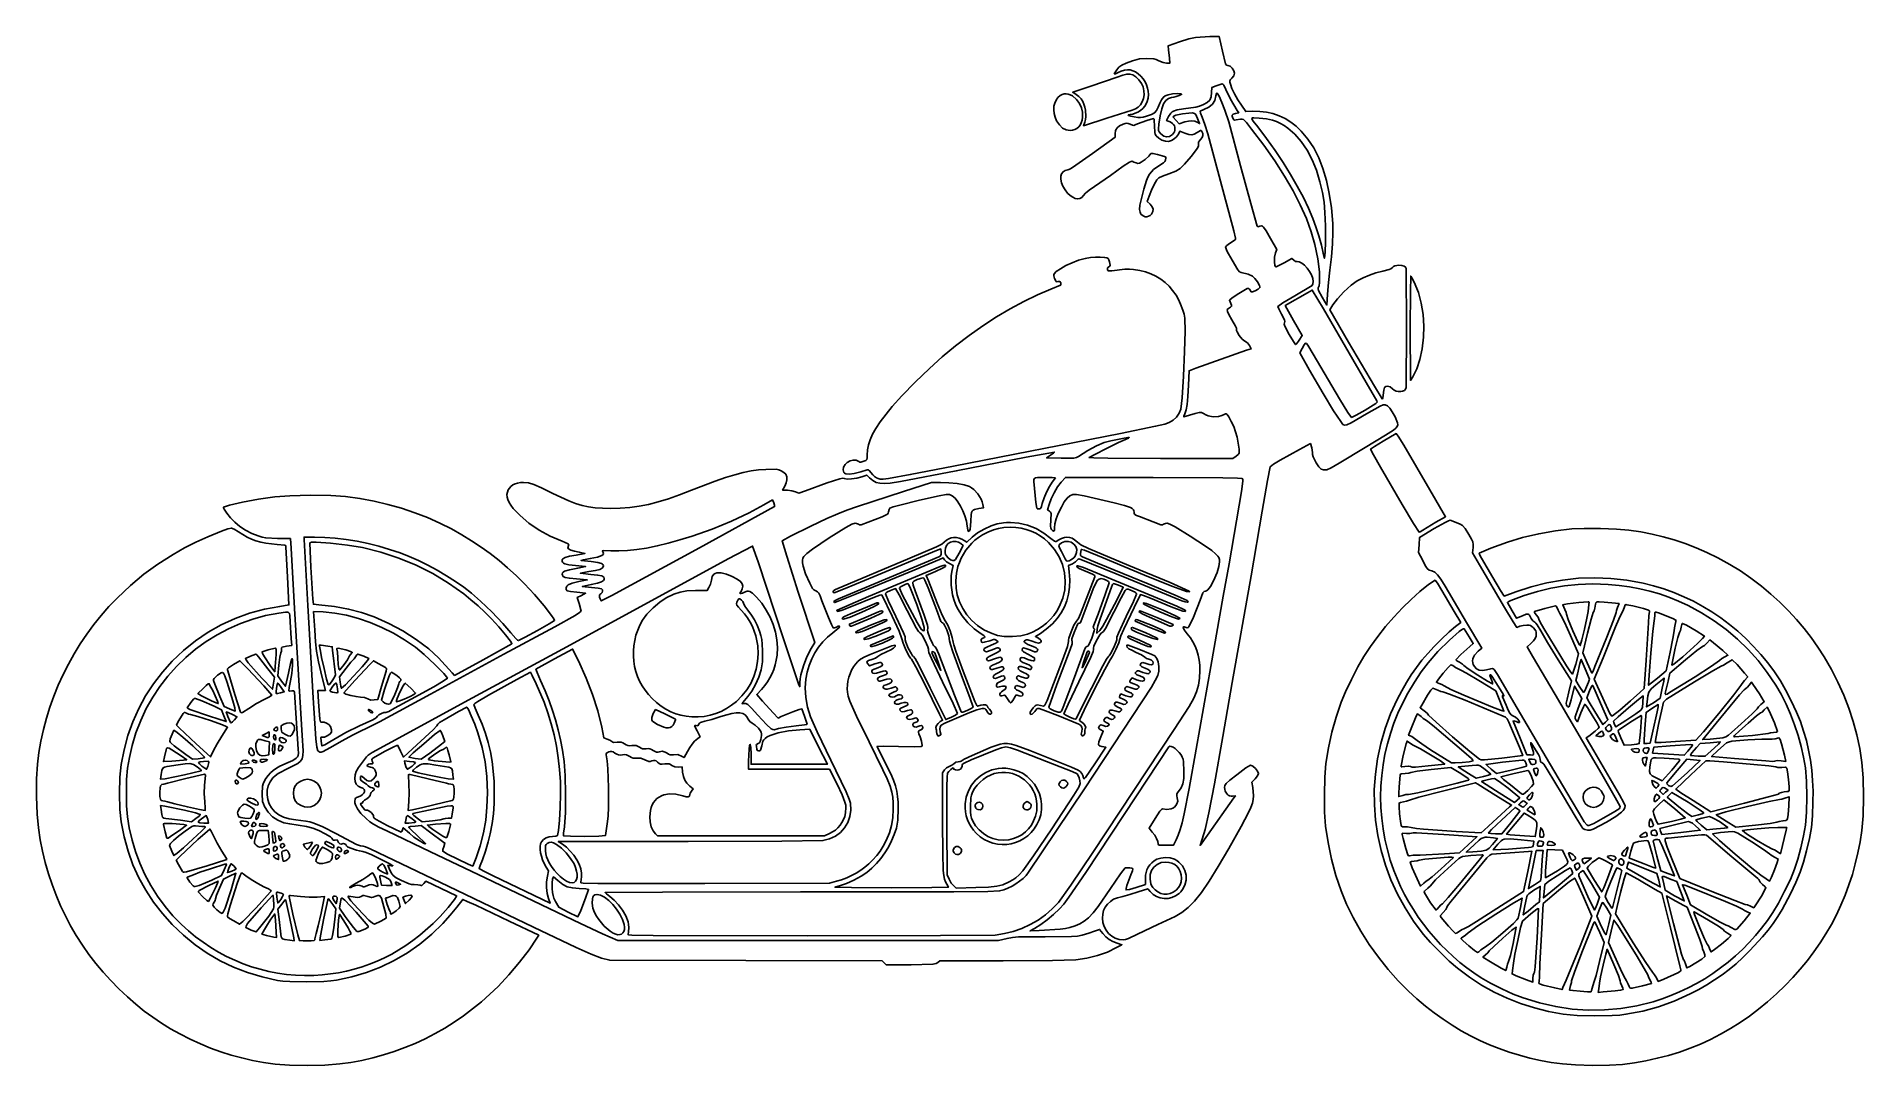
# Model space of a CAD drawing. Extents: x 35 to 812, y 120 to 558.
import ezdxf

# ---------------------------------------------------------------- set-up
doc = ezdxf.new("R2010")
doc.units = 0

msp = doc.modelspace()

# ---------------------------------------------------------------- linework, layer by layer
at = {"layer": 'Layer 1', "color": 7}
for points in [[(527.755888, 557.742018), (524.960122, 557.089379), (520.947273, 555.801739), (516.078936, 554.073127), (516.255325, 552.450348), (516.678659, 548.852012), (516.890326, 546.8059), (515.479214, 546.8059), (513.94022, 547.074893), (512.1631, 547.793678), (511.082167, 548.299694), (510.0773, 548.587429), (507.118375, 548.746179), (503.978651, 548.538922), (500.94476, 547.723123), (498.280184, 546.765661), (496.45566, 545.910726), (495.199991, 545.009488), (494.241978, 543.91312), (493.183644, 542.219786), (493.664304, 542.277112), (494.806423, 542.784231), (496.195624, 543.397527), (497.512892, 543.78138), (498.768974, 543.934549), (499.97462, 543.855794), (501.140579, 543.543875), (502.277599, 542.997551), (503.396429, 542.215583), (504.507818, 541.19673), (505.512959, 540.035525), (506.331239, 538.806108), (506.961003, 537.516332), (507.400597, 536.174053), (507.648369, 534.787126), (507.702664, 533.363405), (507.561828, 531.910745), (507.224208, 530.437001), (506.794674, 529.4105), (506.142723, 528.416244), (505.310526, 527.486481), (504.340248, 526.653457), (503.274059, 525.949417), (502.154127, 525.406607), (501.022619, 525.057274), (499.921704, 524.933664), (499.156065, 524.82287), (499.123612, 524.70112), (499.299933, 524.550018), (500.204477, 524.204406), (501.720872, 523.87533), (503.191515, 523.647127), (504.30497, 523.610747), (505.431655, 523.786033), (506.941986, 524.19283), (509.066922, 524.897284), (510.368342, 525.595123), (511.173668, 526.544316), (511.810322, 528.002833), (512.547298, 529.76562), (513.28758, 531.151376), (514.047707, 532.179945), (514.844213, 532.871169), (516.082795, 533.321512), (517.979528, 533.669329), (519.949021, 533.838552), (521.405884, 533.753114), (521.847408, 533.631295), (521.921822, 533.49294), (520.770884, 532.941725), (519.492063, 532.522801), (518.477827, 532.342002), (517.512097, 532.139155), (516.255325, 531.671724), (515.079031, 530.833325), (514.147477, 529.435993), (513.387902, 527.330901), (512.727545, 524.369219), (512.11735, 520.800649), (511.947024, 518.760049), (512.036114, 518.108099), (512.246334, 517.592574), (513.045045, 516.643381), (514.247247, 515.73167), (515.465984, 515.3822), (516.691337, 515.601583), (517.913382, 516.396436), (518.456329, 516.939384), (518.790917, 517.45918), (518.96014, 518.038508), (519.006994, 518.760049), (518.96014, 519.48159), (518.790917, 520.060918), (518.456329, 520.580714), (517.913382, 521.123662), (516.934423, 521.815988), (516.114214, 522.11144), (515.620876, 522.156088), (515.474804, 522.389253), (516.290603, 524.016441), (517.278933, 525.520709), (517.773304, 526.020041), (518.349945, 526.393283), (519.996426, 526.888826), (522.711163, 527.261999), (527.954326, 528.002833), (529.472925, 528.462546), (531.107279, 529.167), (532.74935, 530.044535), (533.792802, 531.054362), (534.366617, 532.38169), (534.599781, 534.211725), (534.705615, 536.398949), (536.610616, 537.175061), (539.080062, 537.98645), (539.391499, 537.833763), (539.74593, 537.373498), (540.597007, 535.517004), (542.616661, 531.41596), (545.535899, 526.626998), (546.1709, 525.674498), (544.72451, 525.286442), (543.824375, 525.003117), (543.397183, 524.686719), (543.360251, 524.185113), (543.630898, 523.346163), (543.856345, 522.863298), (544.111558, 522.605329), (544.479219, 522.532569), (545.04201, 522.605329), (546.960792, 522.970785), (547.603716, 522.963137), (548.168505, 522.75085), (548.754792, 522.275633), (549.462208, 521.479196), (551.638959, 518.689493), (556.835406, 511.805913), (561.500206, 505.147228), (565.637493, 498.706825), (569.2514, 492.478088), (572.346063, 486.454404), (574.925614, 480.629157), (576.994188, 474.995733), (578.55592, 469.547518), (579.754263, 463.529346), (580.443282, 457.888205), (580.550218, 453.464148), (580.362667, 451.971043), (580.00231, 451.097229), (579.919076, 450.693739), (580.130192, 449.985978), (581.660366, 447.181393), (583.671201, 443.759446), (583.953423, 448.451394), (584.337069, 453.372647), (584.905924, 458.6114), (585.550295, 464.36995), (585.986307, 469.887067), (586.190808, 474.74934), (586.140647, 478.543357), (585.557461, 485.152984), (584.676618, 491.23675), (583.491505, 496.814501), (581.995506, 501.90608), (580.182006, 506.53133), (578.044392, 510.710096), (575.576048, 514.462221), (572.770361, 517.807548), (570.604428, 519.8744), (568.314885, 521.655585), (565.903799, 523.149861), (563.373237, 524.35599), (560.725266, 525.272731), (557.961953, 525.898843), (555.085365, 526.233086), (552.09757, 526.27422), (549.098957, 526.168387), (547.264511, 528.814222), (545.738195, 531.188308), (544.367322, 533.65169), (543.280876, 535.962937), (542.607842, 537.880617), (542.404994, 538.713503), (542.413814, 539.278499), (542.687217, 539.770735), (543.27812, 540.38534), (544.039349, 541.424382), (544.314405, 542.47996), (544.106597, 543.555381), (543.419231, 544.653954), (542.497599, 545.478573), (541.549508, 545.747566), (540.977346, 545.84899), (540.544091, 546.532497), (539.221173, 551.921181), (537.880617, 558.094796), (533.788392, 558.059518), (527.755888, 557.742018), (527.755888, 557.742018)], [(494.418367, 540.843952), (483.200027, 536.963394), (475.544744, 534.388114), (476.920578, 533.470892), (478.128843, 532.500752), (479.072524, 531.530613), (479.751346, 530.507005), (480.302837, 529.341184), (480.722037, 528.072837), (481.003984, 526.741651), (481.136275, 524.049514), (480.976698, 522.767938), (480.660025, 521.582273), (480.130858, 520.100605), (489.973364, 523.310885), (500.803649, 526.803387), (502.174315, 527.263928), (503.361841, 528.033701), (504.34514, 529.068057), (505.103131, 530.322348), (505.614728, 531.751926), (505.858847, 533.312141), (505.814406, 534.958347), (505.460318, 536.645894), (504.781221, 538.079605), (503.652331, 539.596), (502.325004, 540.907342), (501.050593, 541.725897), (499.825792, 542.108992), (498.528231, 542.118362), (496.833794, 541.711014), (494.418367, 540.843952), (494.418367, 540.843952)], [(536.434227, 532.800613), (535.927108, 530.929788), (534.917281, 529.369847), (533.378287, 528.08772), (531.283668, 527.050332), (529.766723, 526.344776), (529.894605, 525.489289), (530.578112, 523.734219), (531.720231, 520.656231), (532.941725, 516.678659), (538.409784, 496.535035), (544.07628, 475.399223), (544.725061, 472.330606), (544.721823, 471.79572), (544.583399, 471.59363), (541.774404, 469.715088), (540.89742, 468.944488), (540.526452, 468.418628), (541.298153, 466.531266), (543.313398, 462.844736), (545.813712, 458.840706), (546.54297, 458.01278), (547.1234, 457.694177), (550.130833, 456.944524), (552.027014, 456.141954), (553.0181, 455.172366), (554.108405, 453.650459), (554.934126, 452.148397), (555.134079, 451.583607), (555.131461, 451.23834), (554.399446, 450.608852), (553.191182, 449.906603), (552.035834, 449.402792), (551.46257, 449.368616), (550.757014, 450.497506), (550.338641, 450.861308), (549.711909, 450.788548), (546.206177, 448.698338), (543.392773, 446.837434), (542.219786, 445.876114), (542.784231, 444.429724), (543.106141, 443.757241), (543.11055, 443.309654), (542.704856, 442.901755), (541.796452, 442.348334), (541.293744, 441.880352), (541.320202, 441.091563), (541.955203, 439.714075), (543.27812, 437.479998), (544.750968, 434.834163), (545.133512, 433.937886), (545.218399, 433.458329), (545.213783, 433.011499), (545.432822, 432.377395), (546.351698, 430.816903), (547.59469, 429.315943), (548.781457, 428.413603), (549.85302, 427.690408), (550.686458, 426.54388), (551.392014, 425.132768), (549.522291, 424.533045), (527.896999, 416.948318), (525.039497, 415.854706), (524.792553, 409.645814), (524.549467, 404.941739), (524.223698, 401.540739), (523.785482, 399.158385), (523.205052, 397.51025), (522.825815, 396.56216), (522.816996, 396.169694), (525.145331, 396.87525), (527.596587, 397.681127), (529.250785, 398.057056), (530.369201, 398.03611), (531.213112, 397.651362), (532.130955, 397.107656), (533.125279, 396.695002), (535.26565, 396.271118), (537.47878, 396.396244), (538.564055, 396.669853), (539.609229, 397.086917), (540.525349, 397.449065), (540.873028, 397.438523), (541.19673, 397.258896), (541.921027, 396.268362), (542.995898, 394.229415), (544.028876, 392.042191), (544.830343, 389.881426), (545.446602, 387.601598), (545.923955, 385.057187), (546.326894, 382.439464), (546.369337, 380.969372), (546.229535, 380.506558), (545.968603, 380.140895), (545.04201, 379.448017), (543.630898, 378.530794), (512.868656, 378.530794), (490.480483, 378.623398), (484.457349, 378.724271), (482.459193, 378.848294), (484.913756, 380.254996), (489.871941, 382.799408), (494.99549, 385.317361), (497.946147, 386.644688), (499.261899, 387.108812), (499.582155, 387.367883), (498.943296, 387.388829), (497.381702, 387.138577), (491.772532, 386.080243), (488.888021, 385.285941), (485.629785, 383.906249), (481.994518, 381.937858), (477.978912, 379.377461), (477.143821, 378.889084), (476.060682, 378.645447), (470.570574, 378.60135), (464.432237, 378.707183), (466.125571, 379.87135), (467.302968, 380.766525), (467.713072, 381.211907), (455.753898, 379.024683), (425.979435, 373.239124), (402.290392, 368.705927), (397.890589, 368.030136), (395.42886, 367.876898), (393.459918, 367.968951), (391.90108, 368.348739), (390.527451, 369.092329), (389.114134, 370.275789), (387.879411, 371.439956), (385.762743, 370.699122), (383.66647, 370.142395), (381.454442, 369.817177), (379.526841, 369.756544), (378.283849, 369.993566), (377.660425, 370.093888), (376.444994, 369.870094), (371.087178, 368.159121), (361.809117, 364.772452), (358.986893, 363.67884), (357.575781, 364.313841), (355.97946, 364.776862), (354.118556, 364.948841), (352.072444, 365.054674), (352.989667, 366.712731), (353.582224, 368.067068), (353.867202, 369.45117), (353.828066, 370.736054), (353.448278, 371.792734), (352.641299, 372.551207), (351.437444, 373.30968), (350.467304, 373.69994), (349.364873, 373.891763), (344.911051, 373.838847), (341.865653, 373.617602), (338.691685, 373.180144), (335.323413, 372.508694), (331.695105, 371.585477), (327.741028, 370.392715), (323.395451, 368.912633), (313.266864, 365.019397), (308.219314, 363.043564), (303.551689, 361.390193), (299.180893, 360.041093), (295.023832, 358.978073), (290.997408, 358.182945), (287.018527, 357.637517), (283.004093, 357.3236), (278.871009, 357.223003), (275.438796, 357.28467), (272.361704, 357.491445), (269.515295, 357.875987), (266.775133, 358.470955), (264.016781, 359.309009), (261.115803, 360.42281), (254.388216, 363.608285), (249.543582, 366.02316), (246.269912, 367.449155), (243.91567, 368.127702), (241.829319, 368.300232), (240.52094, 368.229952), (239.326249, 368.022419), (238.253101, 367.682595), (237.309351, 367.21544), (236.502854, 366.625915), (235.841464, 365.91898), (235.333036, 365.099598), (234.985426, 364.172729), (234.816547, 363.144712), (234.871324, 362.086929), (235.158439, 360.982845), (235.686572, 359.815921), (236.464406, 358.569623), (237.500623, 357.227413), (240.382929, 354.189112), (244.115761, 350.997022), (248.443906, 348.046365), (253.221844, 345.433052), (258.304052, 343.252994), (260.791136, 342.181431), (261.121866, 341.829204), (261.05572, 341.453826), (260.702942, 340.43077), (261.046901, 339.98649), (262.02586, 339.522367), (263.560444, 339.071472), (265.571278, 338.66688), (268.005447, 338.102435), (264.195444, 337.396879), (261.403537, 336.901336), (259.560823, 336.395872), (258.544933, 335.844105), (258.308806, 335.539489), (258.233496, 335.209656), (258.290891, 334.734921), (258.480992, 334.335428), (258.830669, 334.000426), (259.366795, 333.719169), (261.105881, 333.274889), (263.913222, 332.916599), (268.287669, 332.493265), (264.936278, 331.858265), (261.351723, 331.141133), (259.278601, 330.48684), (258.710642, 330.140883), (258.402719, 329.759787), (258.315558, 329.3266), (258.409885, 328.824374), (258.766522, 328.219139), (259.622559, 327.818957), (261.371567, 327.524607), (264.407111, 327.236873), (268.993225, 326.848817), (265.324334, 326.072705), (262.50211, 325.36274), (260.844053, 324.732149), (260.286774, 324.15227), (260.010615, 323.42687), (260.045342, 322.727929), (260.42072, 322.227425), (261.796554, 321.918744), (264.548222, 321.557147), (268.287669, 321.169091), (266.453223, 320.216591), (264.618778, 319.26409), (265.500723, 316.724088), (266.34739, 313.584364), (265.72617, 312.974169), (263.758881, 311.719051), (255.164327, 306.91686), (233.539036, 295.169353), (202.318183, 278.165453), (180.648794, 266.439994), (175.50926, 263.823374), (172.261497, 262.360999), (169.143822, 260.808775), (164.67677, 258.304052), (159.495895, 255.316463), (156.567286, 253.823771), (155.708837, 253.542927), (155.12696, 253.521705), (154.726157, 253.722072), (154.410931, 254.105993), (153.972714, 255.573329), (153.551034, 259.150719), (152.400096, 276.577952), (150.107039, 315.912699), (148.519538, 344.064383), (148.519538, 345.016884), (152.858707, 345.016884), (157.257821, 344.903954), (161.778479, 344.569848), (166.383472, 344.021595), (171.035594, 343.266223), (175.697638, 342.31076), (180.332397, 341.162233), (184.902663, 339.827671), (189.37123, 338.314102), (193.176754, 336.810524), (197.114156, 335.049803), (201.116877, 333.069148), (205.118358, 330.905764), (209.05204, 328.59686), (212.851362, 326.179641), (216.449767, 323.691316), (219.780694, 321.169091), (223.608887, 317.790691), (228.366429, 313.16544), (233.011523, 308.335138), (236.502371, 304.341581), (238.566122, 301.925051), (239.29042, 301.216188), (239.677373, 300.99019), (242.527158, 302.404058), (247.764809, 305.263213), (252.804022, 308.128983), (255.058494, 309.562695), (254.726662, 310.313795), (253.806132, 311.682119), (250.648769, 315.723081), (246.485989, 320.590866), (242.217375, 325.19076), (238.673954, 328.680024), (235.089606, 331.964649), (231.436631, 335.064893), (227.687331, 338.001012), (223.814008, 340.793263), (219.788962, 343.461905), (215.584496, 346.027193), (211.172911, 348.509386), (206.210248, 351.028097), (200.999124, 353.339689), (195.568892, 355.435479), (189.948904, 357.306788), (184.168513, 358.944932), (178.25707, 360.34123), (172.243927, 361.487), (166.158438, 362.373562), (159.867965, 362.752798), (151.20947, 362.840992), (142.484829, 362.651374), (135.995919, 362.197173), (129.116748, 361.139941), (122.237577, 359.851199), (116.787157, 358.615373), (115.044213, 358.106188), (114.194239, 357.716892), (114.193687, 357.436737), (114.454412, 356.897786), (115.587712, 355.265085), (117.250178, 353.261967), (119.097853, 351.33161), (121.221135, 349.568823), (123.622231, 347.9714), (126.221764, 346.598873), (128.940359, 345.510773), (130.612747, 344.98326), (132.185917, 344.677335), (137.230642, 344.452439), (142.698701, 344.381884), (142.945646, 340.360214), (144.462591, 314.677976), (147.672871, 260.632386), (148.042736, 254.094969), (147.981069, 252.092127), (147.642003, 250.666408), (146.940788, 249.61772), (145.792674, 248.745973), (141.816756, 246.732933), (137.433489, 244.369321), (136.171206, 243.458712), (135.219807, 242.534875), (134.033522, 240.926772), (133.223856, 239.155372), (132.787086, 237.275658), (132.719493, 235.342614), (133.017356, 233.411223), (133.676955, 231.53647), (134.694568, 229.773338), (136.066475, 228.17681), (137.738863, 226.85279), (139.708907, 225.866114), (142.089057, 225.17048), (144.991758, 224.719586), (149.25045, 224.18656), (150.993256, 223.818555), (152.682318, 223.312884), (156.511062, 221.678529), (161.96038, 218.863471), (170.832746, 214.255309), (172.537105, 213.570148), (173.566776, 213.43069), (174.619047, 213.180438), (176.560979, 212.407634), (183.44456, 209.162076), (209.752979, 196.400332), (246.062655, 179.034835), (264.266, 170.356496), (270.571907, 167.494585), (275.025729, 165.876216), (278.518231, 164.923715), (336.444379, 164.817882), (394.405804, 164.747326), (395.287749, 163.830103), (396.169694, 162.948158), (406.717756, 163.053992), (416.013456, 163.248019), (417.453232, 163.500476), (418.112486, 163.971214), (418.959153, 164.747326), (445.94667, 164.747326), (466.857586, 164.84875), (476.814745, 165.135382), (481.526536, 165.826606), (486.03989, 166.93455), (490.28866, 168.439368), (494.2067, 170.321218), (496.429202, 171.555941), (494.418367, 172.190942), (492.607624, 172.875), (491.044927, 173.747575), (489.660825, 174.864889), (488.385863, 176.283167), (486.974751, 178.082334), (484.75225, 177.270945), (482.309262, 176.415458), (479.495858, 175.612888), (477.489984, 175.200579), (475.011167, 174.986707), (463.832514, 174.94261), (452.503931, 174.889693), (449.907154, 174.654876), (447.604726, 174.201776), (443.971113, 173.390387), (363.008562, 173.390387), (282.046011, 173.390387), (275.519618, 176.247889), (266.140133, 180.578239), (252.765437, 186.97234), (225.601531, 200.025126), (202.318183, 211.137633), (183.726782, 219.957083), (180.329641, 221.577657), (178.086744, 222.788126), (176.459004, 223.905992), (174.907332, 225.248753), (172.709084, 227.448103), (171.185524, 229.402714), (170.323423, 231.132429), (170.136286, 231.919151), (170.109552, 232.657091), (170.207668, 233.440368), (170.418232, 233.922682), (170.853693, 234.239631), (171.626497, 234.526814), (172.625506, 234.936781), (173.394246, 235.43191), (173.924033, 235.98161), (174.206186, 236.555288), (174.232024, 237.122351), (173.992866, 237.652207), (173.480028, 238.114263), (172.684831, 238.477928), (171.527278, 239.039066), (170.700455, 239.871401), (170.204361, 240.96832), (170.038996, 242.323208), (170.202707, 243.816451), (170.713684, 245.326231), (171.601692, 246.922), (172.896498, 248.673212), (175.013166, 251.495436), (175.749039, 252.176187), (177.460563, 253.290194), (184.009005, 256.963495), (220.133472, 276.577952), (258.409885, 297.391854), (291.747406, 315.559921), (328.956666, 335.78292), (339.337158, 341.242159), (341.700771, 334.539377), (352.447271, 301.757482), (358.881059, 282.575178), (359.410226, 281.340455), (359.445504, 283.104345), (359.566358, 284.670831), (359.863326, 286.422112), (360.909533, 290.252509), (362.43199, 294.142438), (364.278563, 297.638799), (365.830786, 300.143522), (358.775226, 321.592425), (353.823105, 336.863302), (351.860777, 343.429383), (355.50762, 345.413759), (364.102174, 349.673554), (370.85236, 352.909189), (375.532181, 355.000501), (379.471168, 356.50973), (383.998853, 357.999114), (403.578032, 364.384396), (415.396095, 368.300232), (419.276653, 368.300232), (422.836955, 368.164633), (426.354262, 367.797523), (429.401933, 367.258434), (431.553327, 366.606898), (432.490601, 366.078213), (433.429114, 365.340755), (435.182531, 363.409847), (436.558916, 361.154824), (437.026141, 360.012223), (437.303609, 358.916337), (437.515276, 357.469947), (435.504441, 357.187725), (433.685981, 356.838254), (433.095284, 356.534121), (432.677807, 356.085294), (432.404198, 355.447951), (432.245103, 354.57827), (432.15305, 351.966611), (432.096275, 349.852699), (431.910515, 348.469699), (431.57262, 347.715084), (431.059438, 347.48633), (430.847771, 348.13456), (430.636105, 349.708831), (430.281397, 351.828944), (429.650531, 354.022645), (428.798076, 356.191541), (427.778603, 358.23724), (426.646682, 360.06135), (425.456883, 361.565479), (424.263776, 362.651236), (423.121933, 363.220229), (421.681813, 363.106058), (418.731501, 362.578063), (410.329321, 360.755193), (401.973443, 358.700812), (399.081008, 357.883428), (397.721917, 357.364114), (397.373549, 356.737933), (397.157472, 355.847169), (397.030142, 355.218783), (396.667993, 354.762376), (395.862667, 354.319199), (394.405804, 353.730501), (388.443856, 351.33161), (385.520208, 350.220359), (384.857096, 350.210438), (384.316353, 350.484943), (383.55788, 350.85536), (382.905241, 351.01411), (381.529958, 350.488595), (378.967357, 349.085407), (371.880929, 344.686155), (364.847417, 339.896642), (362.350962, 338.005628), (361.068283, 336.797157), (360.725978, 336.077407), (360.572189, 335.160046), (360.606916, 334.042594), (360.830158, 332.722571), (361.84219, 329.464886), (363.608285, 325.367149), (364.843008, 323.175516), (365.433911, 322.623749), (366.183564, 322.227425), (366.974007, 321.81236), (367.53294, 321.18232), (368.078643, 319.990041), (368.829399, 317.888256), (371.554609, 310.819467), (372.837839, 307.852273), (373.591902, 306.422971), (374.10784, 306.414151), (374.967736, 306.775749), (375.728965, 307.131834), (376.215688, 307.163805), (376.351839, 306.904733), (376.061348, 306.387693), (373.415513, 304.271025), (371.225602, 302.515059), (369.218006, 300.495749), (367.409674, 298.244102), (365.817557, 295.791124), (364.458604, 293.16782), (363.349764, 290.405196), (362.507989, 287.534258), (361.950228, 284.586013), (361.732498, 280.91216), (362.007554, 276.811667), (362.739018, 272.585497), (363.890507, 268.534614), (366.783287, 262.140512), (372.639401, 250.084324), (379.156975, 236.652302), (380.467766, 233.524704), (380.964962, 231.739868), (381.13453, 228.88588), (380.747232, 226.15881), (379.84813, 223.619429), (378.482287, 221.328507), (376.694764, 219.346818), (374.530622, 217.735133), (372.034925, 216.554222), (369.252733, 215.864858), (351.693208, 215.639962), (311.855752, 215.547358), (256.645995, 215.547358), (258.409885, 214.347913), (260.149177, 213.005427), (261.767339, 211.406626), (263.222618, 209.622617), (264.473257, 207.724506), (265.477503, 205.7834), (266.193601, 203.870406), (266.579796, 202.056631), (266.594335, 200.413182), (266.171001, 198.155403), (266.291442, 197.957654), (267.194057, 197.810342), (273.482325, 197.643874), (318.94659, 197.661513), (372.004401, 197.732069), (374.967736, 198.543458), (377.187068, 199.210567), (379.341081, 200.017409), (381.42068, 200.958196), (383.416769, 202.027141), (385.320255, 203.218456), (387.122041, 204.526353), (388.813032, 205.945044), (390.384135, 207.468742), (392.171176, 209.471859), (393.620873, 211.402216), (394.898591, 213.491324), (396.169694, 215.970692), (397.564821, 219.234991), (398.467161, 222.294237), (398.952782, 225.525463), (399.097751, 229.3057), (399.082248, 231.98764), (398.93404, 234.290894), (398.540266, 236.53131), (397.788063, 239.024734), (396.564571, 242.087012), (394.756928, 246.033992), (388.937745, 257.84544), (383.53969, 268.83668), (380.704788, 275.210937), (380.011841, 277.295084), (379.675669, 278.979047), (379.601599, 280.514183), (379.694961, 282.151844), (379.901047, 283.764701), (380.272084, 285.357714), (380.79443, 286.904426), (381.454442, 288.378376), (382.238477, 289.753108), (383.132893, 291.002162), (384.124048, 292.099082), (385.198298, 293.017407), (387.072431, 294.115428), (389.290523, 295.134075), (395.74636, 297.638799), (398.621501, 298.714771), (399.909141, 299.049911), (400.026481, 298.811372), (399.961506, 298.524051), (399.322647, 297.832826), (398.068632, 297.035769), (396.275527, 296.192409), (393.907505, 295.0547), (392.571358, 294.181574), (391.601219, 293.524525), (390.101912, 292.946851), (388.700171, 292.490445), (388.016112, 292.100184), (387.933981, 291.657007), (388.338022, 291.04185), (389.008301, 290.230461), (391.371913, 291.04185), (393.440074, 291.672441), (393.906954, 291.612358), (394.264693, 291.324072), (394.639519, 290.798213), (394.511637, 290.345113), (393.82813, 289.905243), (392.536081, 289.419071), (390.370906, 288.528307), (390.010962, 288.129227), (390.031357, 287.690459), (390.421617, 287.187199), (391.089691, 286.998132), (392.075264, 287.119951), (393.418026, 287.549348), (394.82583, 287.985911), (395.790458, 288.078515), (396.344981, 287.82716), (396.522472, 287.231848), (396.422702, 286.904426), (396.094729, 286.596847), (394.582193, 285.961847), (393.249354, 285.495518), (392.5449, 285.062263), (392.409301, 284.602549), (392.783025, 284.056846), (393.141315, 283.75974), (393.532678, 283.66438), (395.076082, 284.092123), (396.484438, 284.514355), (397.505841, 284.665388), (398.17667, 284.538608), (398.533307, 284.127401), (398.525038, 283.581147), (398.096744, 283.064657), (397.278189, 282.594471), (396.099138, 282.187122), (395.202862, 281.827178), (394.802679, 281.371323), (394.918435, 280.882395), (395.569971, 280.423232), (396.053388, 280.280467), (396.606257, 280.286531), (398.251084, 280.811288), (399.935599, 281.353684), (400.304914, 281.252812), (400.614697, 280.917121), (400.944324, 280.343857), (400.896919, 279.902885), (400.426181, 279.528058), (399.485807, 279.153231), (398.361327, 278.654932), (397.580806, 278.130175), (397.236847, 277.640696), (397.580806, 277.283508), (398.19045, 277.018373), (398.886085, 276.961598), (399.634635, 277.109875), (400.40303, 277.459897), (401.262375, 277.836377), (402.039038, 277.958196), (402.650336, 277.822046), (403.013587, 277.424619), (403.127138, 276.907028), (402.96949, 276.538264), (402.507571, 276.26872), (401.708309, 276.048785), (400.843451, 275.798533), (400.213412, 275.475521), (399.828112, 275.086363), (399.697474, 274.637673), (399.900873, 274.161423), (400.477995, 273.949756), (401.379233, 274.002673), (402.554976, 274.320173), (403.734577, 274.651453), (404.609908, 274.694999), (405.154509, 274.454118), (405.341922, 273.932117), (405.18703, 273.563354), (404.684873, 273.178054), (402.413865, 272.238783), (401.986121, 271.894824), (402.16692, 271.286282), (402.562693, 270.803417), (403.137059, 270.624823), (404.002468, 270.7505), (405.271366, 271.180449), (406.589874, 271.559685), (406.913438, 271.488027), (407.14109, 271.251004), (407.406776, 270.640257), (407.335118, 270.148573), (406.893043, 269.723034), (406.047478, 269.310725), (405.184274, 268.882431), (404.803936, 268.477287), (404.886618, 268.065529), (405.412478, 267.617391), (406.197409, 267.46305), (407.45859, 267.758502), (408.790327, 268.071592), (409.125466, 267.942057), (409.434147, 267.617391), (409.727394, 267.073892), (409.689911, 266.682529), (409.29524, 266.396999), (408.516924, 266.171001), (407.723173, 265.835862), (407.45859, 265.289056), (407.642145, 264.626495), (408.133278, 264.248361), (408.842692, 264.187727), (409.681091, 264.477667), (410.5013, 264.776977), (411.136301, 264.781938), (411.546405, 264.502471), (411.691926, 263.9485), (411.414113, 263.331138), (410.633592, 262.81961), (410.049855, 262.553924), (409.800154, 262.308082), (409.834881, 261.956406), (410.104425, 261.37322), (410.615953, 260.041483), (411.127481, 258.233496), (411.46703, 256.390231), (411.370567, 256.04076), (411.092203, 255.869883), (408.018625, 255.790508), (401.426086, 255.869883), (394.965839, 255.997765), (392.289136, 255.940439), (394.934971, 250.719325), (398.139187, 244.230965), (399.242928, 241.590574), (400.063481, 239.187894), (400.637641, 236.899315), (401.002201, 234.601229), (401.193956, 232.170023), (401.249697, 229.482089), (401.126225, 224.609343), (400.882588, 222.918765), (400.473586, 221.191806), (399.588196, 218.414368), (398.477083, 215.707211), (397.155957, 213.094311), (395.640527, 210.599647), (393.946504, 208.247196), (392.089596, 206.060937), (390.085514, 204.064848), (387.949967, 202.282905), (385.506428, 200.70257), (382.424581, 199.059396), (379.283203, 197.634504), (376.661071, 196.709013), (374.368014, 196.003457), (381.353018, 195.857936), (398.392195, 195.79179), (415.510748, 195.857936), (422.628044, 196.003457), (421.922488, 197.344013), (421.360524, 198.344676), (420.932505, 199.462335), (420.620241, 200.96612), (420.405543, 203.125163), (420.196081, 210.485545), (420.158598, 223.69653), (420.158598, 244.722099), (420.969987, 245.921544), (421.865162, 246.865225), (422.945544, 247.438489), (424.030337, 247.914739), (424.956379, 248.602657), (425.838324, 249.19356), (426.826102, 249.414046), (427.593394, 249.50224), (427.99027, 249.696268), (429.38705, 250.537975), (432.682217, 252.117207), (440.866667, 255.622939), (444.609421, 256.919949), (446.15875, 257.189976), (447.71056, 257.188391), (449.427734, 256.900726), (451.473158, 256.31251), (457.200288, 254.176549), (469.371129, 249.414046), (474.927382, 247.187135), (477.837801, 245.886266), (478.672341, 245.243549), (479.328288, 244.475154), (479.812255, 243.574468), (480.130858, 242.534875), (480.221326, 242.236943), (480.365125, 242.122566), (480.999574, 242.675986), (484.963917, 248.532101), (489.620586, 255.587661), (487.96253, 255.940439), (486.863957, 256.241954), (486.574086, 256.452036), (486.449994, 256.765058), (486.677646, 257.890089), (487.503918, 259.997386), (488.526974, 262.50211), (487.503918, 263.031277), (486.830333, 263.409962), (486.533779, 263.758881), (486.581183, 264.167332), (486.939473, 264.724611), (487.232169, 265.063058), (487.508328, 265.183223), (488.526974, 264.795167), (489.56326, 264.411521), (490.36142, 264.5835), (490.908226, 264.985336), (491.00524, 265.364021), (490.639233, 265.749321), (489.796975, 266.171001), (488.844475, 266.704578), (488.784943, 266.989556), (488.950308, 267.370446), (489.360412, 268.008203), (489.796975, 268.292079), (490.339371, 268.238611), (491.066976, 267.864335), (492.041525, 267.46305), (492.725033, 267.617391), (493.279556, 268.080963), (493.40413, 268.521384), (493.092142, 268.941962), (492.336977, 269.346003), (491.384476, 269.923677), (491.146351, 270.243933), (491.066976, 270.580726), (491.179424, 271.178244), (491.569685, 271.445032), (492.317133, 271.39432), (493.501144, 271.039337), (495.01809, 270.638052), (495.445833, 270.687111), (495.794201, 270.898226), (496.243993, 271.387706), (496.243993, 271.79781), (495.754514, 272.207915), (494.735867, 272.697394), (493.527603, 273.372082), (493.317038, 273.664777), (493.324755, 273.967395), (493.536422, 274.672951), (493.786123, 274.829496), (494.422777, 274.787604), (496.182257, 274.214339), (497.297917, 273.826284), (498.016703, 273.967395), (498.589416, 274.449157), (498.656113, 274.911076), (498.200257, 275.386224), (497.205313, 275.907674), (495.445833, 276.749931), (495.374726, 277.073495), (495.617812, 277.56573), (496.005868, 278.306564), (498.087258, 277.530453), (499.882016, 277.005695), (500.354408, 277.039319), (500.697815, 277.24823), (501.077052, 277.727237), (501.006496, 278.196321), (500.499378, 278.632333), (499.568926, 279.01212), (498.476416, 279.424981), (497.840314, 279.880836), (497.654003, 280.396223), (497.910869, 280.987677), (498.202462, 281.322816), (498.576738, 281.41983), (500.380315, 280.846566), (502.108927, 280.335038), (502.662348, 280.320706), (503.096706, 280.45851), (503.691467, 280.967833), (503.739768, 281.227456), (503.621463, 281.490386), (502.883385, 282.026167), (501.473927, 282.575178), (500.356613, 282.969297), (499.811461, 283.320422), (499.762402, 283.731077), (500.133371, 284.30379), (500.768371, 285.11518), (502.673372, 284.339068), (504.15504, 283.855652), (505.213374, 283.726116), (505.848374, 283.947154), (506.060041, 284.515457), (505.963578, 284.884771), (505.632298, 285.221013), (504.013929, 285.926569), (502.788576, 286.439751), (502.175073, 286.936396), (502.163498, 287.439656), (502.743928, 287.972681), (503.121511, 288.088988), (503.647921, 288.056466), (505.319207, 287.478792), (507.021361, 286.923167), (507.541709, 286.903323), (507.929764, 287.055459), (508.455624, 287.560923), (508.494071, 287.818823), (508.379556, 288.082925), (507.681717, 288.637999), (506.342263, 289.242682), (504.991234, 289.841854), (504.291741, 290.358343), (504.194176, 290.854988), (504.648929, 291.394628), (504.973595, 291.590861), (505.367714, 291.641573), (506.695041, 291.253517), (508.097334, 290.810891), (509.049835, 290.702301), (509.592231, 290.931056), (509.76421, 291.500461), (509.56467, 292.101838), (509.041015, 292.633761), (508.305693, 293.013548), (507.471153, 293.158518), (506.88466, 293.392233), (506.165874, 293.969907), (504.759172, 294.909179), (502.532261, 295.980742), (500.603558, 296.847253), (499.352849, 297.541785), (498.67761, 298.143712), (498.475314, 298.73241), (498.570123, 299.047155), (499.154412, 299.001404), (503.590595, 297.286021), (509.12921, 295.134075), (510.401966, 294.452221), (511.294385, 293.409872), (511.862688, 291.924346), (512.1631, 289.91296), (512.133335, 288.005754), (511.660392, 286.111777), (510.645053, 283.939988), (508.988098, 281.199344), (480.510094, 237.944351), (456.741677, 202.388739), (455.646825, 201.060791), (454.365937, 199.788654), (452.927953, 198.591759), (451.361812, 197.489534), (449.696452, 196.501411), (447.960812, 195.64682), (446.18383, 194.945192), (444.394447, 194.415956), (439.364604, 194.221377), (424.872594, 194.102865), (359.657171, 194.0279), (300.98578, 193.952935), (276.577952, 193.745678), (277.151216, 193.154774), (278.518231, 192.087621), (280.460164, 190.459881), (282.306185, 188.458417), (283.960383, 186.198984), (285.326846, 183.797338), (286.363132, 181.222059), (286.562121, 180.126242), (286.632125, 178.858446), (286.539521, 177.054868), (286.314625, 175.965666), (286.325132, 175.859704), (286.526016, 175.766195), (287.880077, 175.61344), (297.065534, 175.42327), (362.691062, 175.330666), (419.228146, 175.42768), (442.560001, 175.683444), (446.439663, 176.276276), (450.227962, 177.224643), (453.89637, 178.513661), (457.416365, 180.128447), (460.759418, 182.054119), (463.897007, 184.275793), (466.800604, 186.778588), (469.441685, 189.547619), (474.65398, 196.845714), (484.046694, 210.784855), (518.663035, 263.207666), (525.00422, 272.985129), (527.08561, 276.472119), (528.227177, 279.245284), (529.021479, 282.041601), (529.491666, 284.990054), (529.660889, 288.219626), (529.59247, 290.513303), (529.358272, 292.691638), (528.954575, 294.764967), (528.377659, 296.743624), (527.623803, 298.637946), (526.689286, 300.458267), (525.570387, 302.214922), (524.263386, 303.918247), (522.933854, 305.619298), (522.490676, 306.572901), (522.601471, 306.783879), (522.933854, 306.825358), (524.263386, 306.422971), (524.631598, 306.504551), (525.118872, 307.181443), (526.873943, 311.009085), (529.696167, 318.241034), (530.944119, 321.34107), (531.427535, 321.927013), (531.953946, 322.086314), (532.43247, 322.203103), (532.944481, 322.557603), (534.083843, 324.004544), (535.4018, 326.476746), (536.928116, 330.023819), (537.721867, 332.475626), (537.98645, 334.5041), (537.945109, 335.554717), (537.735096, 336.294448), (537.227426, 336.994492), (536.293116, 337.926046), (534.648219, 339.278454), (532.076867, 341.131916), (525.47606, 345.501954), (519.133222, 349.356053), (516.884331, 350.564594), (515.69088, 351.01411), (514.989734, 350.85536), (514.209213, 350.484943), (513.648075, 350.212642), (512.948031, 350.237998), (509.728932, 351.472721), (503.872817, 353.836334), (502.677231, 354.286126), (502.007504, 354.656543), (501.714808, 355.066647), (501.650316, 355.635502), (501.581552, 356.212004), (501.338328, 356.715333), (500.865247, 357.171533), (500.106912, 357.606649), (497.512892, 358.517808), (493.113088, 359.657171), (480.457178, 362.545541), (477.148781, 363.124868), (475.580022, 363.184951), (474.307816, 362.64476), (473.128215, 361.641547), (471.948613, 360.06948), (470.676408, 357.822725), (469.37609, 355.085389), (468.475955, 352.751542), (467.952851, 350.748424), (467.783628, 349.003275), (467.704253, 348.005575), (467.466128, 347.556886), (467.069253, 347.663821), (466.513627, 348.332997), (466.245736, 348.911774), (466.116752, 349.655915), (466.196127, 352.354666), (466.30196, 355.132793), (466.096908, 355.678497), (465.66696, 356.058835), (464.855571, 356.62328), (465.490571, 358.845782), (466.359838, 361.336725), (467.602829, 363.930195), (469.077331, 366.371529), (470.64113, 368.406065), (472.440298, 370.4169), (509.728932, 370.4169), (539.388743, 370.319886), (545.586611, 370.178775), (547.617289, 369.958289), (547.885731, 369.584013), (547.939199, 368.789711), (547.335067, 364.419674), (542.008119, 333.727988), (539.573951, 319.969646), (534.282281, 289.983516), (528.073388, 254.740994), (525.097375, 238.006639), (522.944878, 227.202261), (522.054458, 223.466742), (521.222329, 220.54523), (520.399295, 218.214897), (519.536161, 216.252914), (518.407271, 213.959857), (515.161713, 213.854024), (512.357128, 213.867253), (511.956946, 214.077266), (511.880878, 214.489024), (511.697874, 215.529719), (511.184141, 216.782081), (510.392596, 218.140276), (509.376154, 219.498472), (508.00032, 221.156528), (510.575599, 225.319309), (512.64376, 228.388477), (513.299156, 229.139233), (513.680046, 229.340978), (515.606544, 229.036707), (517.344527, 229.314519), (518.108719, 229.659305), (518.784854, 230.134728), (519.359289, 230.735829), (519.818383, 231.457646), (520.224078, 232.648272), (519.994772, 234.103481), (519.769876, 234.978811), (519.756647, 235.576329), (519.994772, 236.107701), (520.523939, 236.784594), (521.700784, 238.386977), (522.398072, 240.0522), (522.731558, 242.226745), (522.816996, 245.357099), (522.680295, 249.325851), (522.474691, 250.47679), (522.146718, 251.389603), (521.587165, 252.39502), (520.851912, 253.367364), (519.117237, 255.014397), (518.249279, 255.589866), (517.468551, 255.933824), (516.840785, 255.996663), (516.431714, 255.728772), (502.673372, 234.950148), (481.083359, 202.318183), (473.908736, 191.774531), (471.70222, 188.878995), (469.82974, 186.760673), (467.357538, 184.383831), (464.683591, 182.139281), (461.936884, 180.132857), (459.2464, 178.47039), (457.376677, 177.447334), (461.257235, 177.623723), (470.178109, 178.14848), (472.434234, 178.442278), (474.310021, 178.858446), (476.575035, 179.531825), (478.579186, 180.382557), (480.438643, 181.521851), (482.269575, 183.060914), (484.18815, 185.110954), (486.310536, 187.783178), (491.631421, 195.439012), (495.877986, 201.665544), (497.875591, 204.29374), (499.780593, 204.245233), (500.604109, 204.100263), (501.050593, 203.905684), (500.957989, 203.00169), (500.30976, 201.224571), (498.567918, 196.775159), (498.211282, 195.454997), (498.228369, 194.839289), (499.604204, 195.050956), (502.461705, 195.897623), (506.448097, 197.23818), (506.448097, 199.778181), (506.514105, 201.09917), (506.738036, 202.335822), (507.119064, 203.486485), (507.656361, 204.549504), (508.349102, 205.523226), (509.196458, 206.405998), (510.197603, 207.196166), (511.351711, 207.892075), (513.020241, 208.453764), (515.016192, 208.654958), (517.031988, 208.492349), (518.760049, 207.962631), (519.788764, 207.378075), (520.704255, 206.691045), (522.189161, 205.059378), (523.201951, 203.167262), (523.729809, 201.114328), (523.759919, 199.000209), (523.279466, 196.924538), (522.275633, 194.986946), (521.573445, 194.101065), (520.735606, 193.287066), (519.315399, 192.299012), (517.741403, 191.633419), (516.074802, 191.285327), (514.376782, 191.249773), (512.708528, 191.521798), (511.131225, 192.09644), (509.706057, 192.968739), (508.494209, 194.133733), (507.435875, 195.403734), (503.414206, 194.0279), (499.793822, 192.885781), (496.78198, 192.087621), (494.63279, 191.541366), (492.92347, 190.866127), (491.538265, 189.999065), (490.36142, 188.877341), (489.349939, 187.518595), (488.672495, 186.130083), (488.292708, 184.615893), (488.174196, 182.880115), (488.347898, 181.031545), (488.869279, 179.296662), (489.699066, 177.716396), (490.797983, 176.331674), (492.126757, 175.183423), (493.646114, 174.312571), (495.31678, 173.760046), (497.09948, 173.566776), (497.95221, 173.704029), (499.18528, 174.135631), (503.096706, 176.000944), (511.704489, 180.093169), (519.112827, 183.550393), (521.929814, 185.199493), (524.636008, 187.324016), (527.385195, 190.134802), (530.331167, 193.842692), (533.627712, 198.658525), (537.42862, 204.793141), (541.887679, 212.457381), (547.158678, 221.862084), (550.35628, 227.826788), (551.347572, 229.96268), (551.996146, 231.744278), (552.348718, 233.329092), (552.452002, 234.874631), (552.09757, 238.477928), (551.78007, 240.770985), (553.155904, 242.182097), (554.17896, 243.443278), (554.567016, 244.439876), (554.166282, 245.413323), (553.21323, 246.591822), (552.081585, 247.585113), (551.145069, 248.002934), (549.156283, 246.799079), (545.288955, 243.875431), (542.38019, 241.554262), (540.830723, 240.175672), (540.213912, 239.306405), (540.103118, 238.513206), (540.177877, 237.69279), (540.390301, 236.93728), (541.157042, 235.695392), (541.675805, 235.24622), (542.261127, 234.936368), (542.895232, 234.784439), (543.560342, 234.809037), (544.72451, 234.985426), (544.089509, 233.997647), (532.906447, 218.122637), (529.696167, 213.783468), (530.648668, 216.535136), (531.926385, 220.595391), (533.488531, 227.638824), (535.817968, 240.040073), (539.397562, 260.173775), (543.419231, 283.104345), (551.466979, 328.612707), (556.154517, 356.129391), (558.394657, 369.093982), (559.576464, 374.967736), (560.930249, 376.131904), (563.739244, 377.825238), (571.994249, 382.340796), (576.615641, 384.810242), (577.26828, 383.033123), (577.497586, 381.070796), (577.572, 380.139241), (577.828315, 379.201072), (579.085087, 376.696348), (580.217835, 374.9286), (581.188526, 373.957909), (582.245206, 373.615604), (583.635923, 373.733013), (585.457691, 374.52511), (588.923183, 376.444994), (599.898989, 383.152186), (608.54205, 388.479134), (611.984392, 390.593597), (612.983952, 391.383764), (613.564727, 392.112747), (613.773431, 392.868188), (613.65678, 393.737731), (612.634275, 396.169694), (611.461839, 398.423063), (610.425003, 399.962057), (609.434468, 400.892509), (608.400939, 401.320253), (607.569154, 401.304819), (606.323958, 400.826364), (600.569267, 397.474973), (593.94586, 393.682609), (592.175356, 392.881142), (591.079539, 392.641914), (590.496422, 393.035069), (589.523457, 394.199649), (586.462557, 398.753793), (582.005979, 406.125751), (576.262863, 416.136929), (572.100083, 423.474711), (573.123139, 425.379712), (573.965396, 426.808463), (574.569529, 427.602214), (574.913487, 427.479293), (575.548488, 426.69822), (577.850364, 422.910266), (589.015788, 403.948449), (592.614123, 398.135329), (594.148708, 395.993305), (596.053709, 396.910528), (599.969545, 399.097751), (604.507152, 401.884698), (605.044587, 402.491035), (604.943714, 402.978309), (600.428156, 410.809981), (591.608706, 425.979435), (582.189533, 442.136667), (577.42703, 450.144728), (575.416196, 449.051116), (565.926468, 443.583057), (569.489525, 437.162498), (573.158417, 430.812494), (571.888416, 428.836937), (570.913867, 427.465512), (570.336193, 426.967213), (569.445428, 428.259263), (567.65508, 431.271105), (565.758898, 434.860621), (565.511953, 435.716108), (565.608967, 436.280553), (565.717557, 436.784364), (565.578099, 437.453539), (564.303689, 439.949444), (563.179209, 442.132258), (562.822021, 443.230279), (564.969557, 444.698718), (569.948137, 447.675282), (577.391753, 452.19084), (577.713663, 452.878758), (577.850364, 453.884175), (577.640282, 455.172435), (577.069291, 456.609936), (576.226276, 458.087952), (575.200119, 459.497755), (574.079705, 460.730617), (572.953916, 461.677813), (571.911636, 462.230613), (571.041749, 462.280291), (570.327373, 462.324388), (569.560081, 462.844736), (568.713414, 463.620848), (565.538412, 461.82168), (562.010632, 460.022512), (561.726618, 460.190495), (561.51123, 460.652), (561.296256, 462.200916), (561.385553, 464.159936), (561.798965, 466.019738), (562.328132, 467.501406), (559.682297, 472.193353), (557.843993, 475.360087), (556.696913, 477.022002), (556.271995, 477.409575), (555.887177, 477.566052), (555.060905, 477.37919), (554.33771, 477.145474), (554.148092, 477.215479), (554.037849, 477.414467), (551.259722, 487.049717), (546.947011, 503.061428), (541.867008, 521.718974), (540.279507, 526.739998), (539.009506, 529.978389), (537.753837, 532.686512), (537.033949, 533.916274), (536.814979, 534.043949), (536.65802, 533.88265), (536.434227, 532.800613), (536.434227, 532.800613)], [(470.217796, 532.941725), (469.214928, 532.093197), (468.432409, 531.028455), (467.875612, 529.785946), (467.549913, 528.404118), (467.460685, 526.921416), (467.613302, 525.37629), (468.01314, 523.807186), (468.665573, 522.252551), (469.826984, 520.456139), (471.183526, 519.152515), (472.718661, 518.358213), (474.415854, 518.089771), (475.489622, 518.187818), (476.457557, 518.477275), (477.313044, 518.951114), (478.049468, 519.602306), (478.660215, 520.423824), (479.13867, 521.40864), (479.478219, 522.549725), (479.672247, 523.840052), (479.656813, 525.860809), (479.231274, 527.755888), (478.382402, 529.545134), (477.096967, 531.24839), (475.357331, 532.787935), (474.480071, 533.281756), (473.604465, 533.589954), (472.735474, 533.711291), (471.878058, 533.644525), (471.037178, 533.388416), (470.217796, 532.941725), (470.217796, 532.941725)], [(507.118375, 522.393662), (503.061428, 520.911995), (502.135937, 520.467715), (501.504795, 520.294633), (500.893497, 520.386135), (500.027537, 520.735606), (499.175358, 521.079564), (498.528231, 521.211856), (497.854645, 521.132481), (496.923091, 520.841439), (495.471189, 520.151317), (494.409548, 519.209841), (493.758011, 518.043469), (493.536422, 516.678659), (493.536422, 515.196991), (483.870305, 508.247265), (476.827974, 503.34365), (474.518932, 501.847651), (473.463354, 501.297538), (472.290505, 501.102959), (471.396295, 500.554499), (470.788167, 499.705076), (470.47356, 498.607606), (470.459918, 497.315005), (470.75468, 495.880191), (471.365289, 494.35608), (472.299186, 492.795588), (473.341604, 491.481283), (474.434045, 490.430322), (475.540541, 489.654693), (476.625127, 489.166385), (477.651835, 488.977386), (478.584698, 489.099687), (479.38775, 489.545276), (480.025025, 490.326142), (481.017213, 491.410935), (482.565026, 492.654477), (491.596143, 499.004481), (497.034436, 502.86299), (499.701218, 504.63129), (500.369429, 504.946585), (500.793727, 504.997297), (501.509205, 504.648929), (502.444066, 504.278512), (503.273095, 504.119762), (503.874195, 504.245232), (504.629085, 504.587744), (506.342263, 505.720492), (507.896691, 507.111209), (508.776432, 508.353098), (509.666645, 508.329396), (511.585426, 507.925355), (513.643114, 507.355949), (514.950047, 506.836153), (515.192581, 506.408409), (514.985324, 505.530874), (514.693731, 504.961468), (514.160706, 504.388755), (512.198378, 503.061428), (509.90918, 501.428176), (508.994231, 500.498482), (508.198758, 499.441044), (507.497542, 498.216587), (506.865367, 496.785838), (505.707263, 493.148366), (504.710665, 489.174102), (504.137401, 486.330931), (503.961012, 484.427033), (504.15504, 483.270582), (504.561079, 482.547043), (505.094862, 481.993416), (505.722077, 481.614248), (506.408409, 481.414088), (507.119546, 481.397483), (507.821175, 481.56898), (508.478982, 481.933126), (509.058654, 482.494471), (509.640186, 483.552805), (509.742161, 484.611139), (509.361271, 485.669473), (508.494209, 486.727807), (507.224208, 487.927252), (508.035598, 490.114475), (509.091176, 492.748184), (510.236051, 495.17684), (511.294936, 497.04987), (512.092545, 498.016703), (513.671226, 498.70462), (516.466992, 499.710037), (519.373001, 500.838927), (521.300051, 501.861983), (523.130086, 503.731706), (525.886165, 506.977264), (528.637833, 510.632926), (529.051245, 511.526446), (529.061167, 512.198378), (528.999982, 512.725892), (529.100854, 513.190566), (529.907834, 514.209213), (530.580868, 515.047612), (530.900022, 515.942235), (530.855373, 516.843472), (530.437001, 517.701715), (530.137691, 518.046776), (529.81523, 518.10741), (528.426166, 517.243104), (527.217902, 516.47967), (526.141929, 516.189179), (524.893976, 516.355095), (523.169774, 516.960881), (521.088384, 517.807548), (520.453383, 516.537548), (519.727984, 515.472048), (518.724771, 514.548762), (517.53635, 513.843757), (516.255325, 513.433101), (514.963276, 513.490979), (513.486018, 514.001956), (512.088135, 514.837047), (511.034211, 515.867269), (510.650565, 516.502821), (510.425669, 517.273972), (510.293377, 520.03005), (510.209592, 522.323107), (510.0999, 522.937161), (509.940599, 523.134496), (507.118375, 522.393662), (507.118375, 522.393662)], [(522.287829, 525.251164), (519.359772, 524.624983), (518.527436, 524.239132), (518.230882, 523.840052), (519.536161, 522.287829), (520.841439, 520.98255), (523.169774, 521.723384), (524.784836, 522.130733), (526.168387, 522.230503), (527.446105, 522.006158), (528.743666, 521.441162), (529.519778, 521.017828), (528.920055, 522.534774), (527.826444, 524.863108), (527.328145, 525.355344), (526.459429, 525.573074), (524.889567, 525.532835), (522.287829, 525.251164), (522.287829, 525.251164)], [(560.564242, 522.499496), (562.257818, 521.877234), (563.909845, 521.098237), (565.516811, 520.167001), (567.075201, 519.088022), (570.032197, 516.504819), (572.752722, 513.384594), (575.208663, 509.763314), (577.371909, 505.676946), (579.214347, 501.161457), (580.707866, 496.252813), (581.77061, 491.722923), (582.436478, 487.63621), (582.811305, 483.165851), (583.000923, 477.485023), (583.04061, 470.724915), (582.895089, 466.372516), (582.577589, 463.726681), (582.118978, 465.843349), (581.311447, 469.25372), (580.209567, 473.20318), (578.968781, 477.159255), (577.744531, 480.589469), (575.881215, 484.977628), (573.646242, 489.61342), (571.071445, 494.443516), (568.188657, 499.414585), (565.029709, 504.473298), (561.626435, 509.566324), (558.010667, 514.640332), (554.214238, 519.641994), (552.293252, 522.111991), (551.828646, 522.823817), (551.705104, 523.262378), (551.930483, 523.484311), (552.512635, 523.546254), (554.778683, 523.416719), (557.922817, 523.07717), (560.564242, 522.499496), (560.564242, 522.499496)], [(480.836414, 463.58557), (478.037341, 462.843634), (475.218424, 461.830499), (472.571487, 460.618927), (470.288352, 459.281678), (468.468789, 458.016087), (467.58519, 457.120913), (467.431332, 456.708879), (467.435811, 456.265426), (467.818906, 455.118898), (468.524462, 453.897404), (468.870625, 453.754639), (469.335851, 453.813619), (470.067866, 453.826848), (470.429463, 453.284452), (470.513248, 452.68473), (470.358907, 452.296674), (466.196127, 450.497506), (460.523567, 448.117495), (454.768325, 445.354664), (448.956858, 442.226378), (443.115626, 438.749999), (437.271087, 434.94289), (431.449699, 430.822415), (425.67792, 426.405938), (419.982209, 421.710821), (414.584706, 416.841382), (408.525743, 410.98637), (402.876886, 405.210733), (398.709696, 400.579419), (393.607093, 394.03649), (391.757557, 391.288817), (390.326808, 388.796634), (389.278052, 386.489659), (388.574494, 384.297612), (388.179341, 382.150214), (388.0558, 379.977184), (388.034303, 378.784353), (387.883821, 378.10746), (387.47537, 377.695151), (386.679966, 377.296071), (385.387916, 376.868328), (384.968441, 376.963688), (384.492742, 377.260793), (383.314105, 377.769634), (382.042038, 377.81256), (380.778238, 377.466052), (379.624406, 376.806592), (378.68224, 375.910659), (378.053441, 374.854737), (377.839707, 373.715305), (378.142738, 372.568846), (378.459136, 372.214965), (378.954128, 371.973533), (380.453434, 371.828012), (382.587741, 372.132283), (385.304132, 372.886346), (388.113126, 373.675687), (388.652767, 373.64537), (388.937745, 373.380235), (390.415003, 371.484053), (391.234661, 370.780702), (392.077469, 370.275789), (392.798184, 369.927972), (393.590005, 369.722368), (394.897764, 369.725124), (397.166292, 370.002386), (406.364978, 371.645008), (424.744712, 375.179403), (495.794201, 389.065627), (510.80711, 392.230156), (514.638334, 393.161504), (516.572825, 393.770804), (518.184029, 394.738187), (519.646404, 396.112368), (520.824352, 397.744517), (521.582273, 399.485807), (522.110338, 404.32548), (522.684704, 413.54401), (523.140008, 424.032541), (523.310885, 432.682217), (523.160955, 438.225241), (522.864401, 439.880542), (522.323107, 441.678056), (521.42242, 444.209789), (520.541578, 446.189205), (519.475527, 448.003255), (518.019215, 450.038895), (516.48346, 451.84764), (514.78854, 453.462495), (512.937352, 454.881393), (510.932787, 456.102266), (508.777741, 457.123049), (506.475106, 457.941673), (504.027778, 458.556072), (501.438649, 458.964178), (499.605857, 459.124582), (497.756529, 459.109699), (492.090032, 458.435011), (490.68333, 458.337997), (490.408273, 458.53423), (490.255587, 458.9289), (490.295274, 459.607998), (490.890587, 460.128345), (491.332111, 460.408363), (491.512358, 460.728068), (491.208087, 462.174458), (490.907123, 463.101602), (490.573087, 463.612028), (490.027383, 463.871099), (489.091419, 464.044181), (487.151691, 464.215609), (485.188813, 464.198522), (483.113486, 463.989611), (480.836414, 463.58557), (480.836414, 463.58557)], [(611.505385, 459.775567), (610.925506, 459.269551), (610.14719, 458.875983), (607.41316, 458.188066), (604.549595, 457.479754), (601.729025, 456.543239), (599.034132, 455.414901), (596.547598, 454.131119), (593.934836, 452.225016), (590.911969, 449.46563), (588.113999, 446.481349), (586.175925, 443.900557), (584.870646, 441.713334), (592.878707, 428.025547), (603.88538, 409.22248), (607.130938, 403.824977), (607.252757, 403.849781), (607.391112, 404.155706), (607.624827, 405.412478), (607.931303, 407.600252), (608.22455, 408.733001), (608.676547, 409.157988), (609.459273, 409.22248), (610.592572, 408.988765), (611.540663, 408.199424), (612.27564, 407.578273), (613.140842, 407.165895), (614.071363, 406.956088), (615.002297, 406.942652), (615.868739, 407.119386), (616.605783, 407.480087), (617.148524, 408.018556), (617.432056, 408.728591), (617.493792, 433.872843), (617.396778, 459.387512), (617.120619, 459.939278), (616.483965, 460.362061), (615.536425, 460.632708), (614.327609, 460.728068), (612.572539, 460.556089), (612.025733, 460.266701), (611.505385, 459.775567), (611.505385, 459.775567)], [(619.12539, 433.91694), (619.266501, 411.691926), (620.25428, 413.208871), (621.872649, 416.653418), (623.173518, 420.656897), (624.143657, 425.169699), (624.769838, 430.142215), (624.919217, 434.838573), (624.589039, 439.720138), (623.802455, 444.548787), (622.582614, 449.086394), (620.783447, 453.47407), (619.844175, 455.361984), (619.301779, 456.141954), (619.173897, 449.619971), (619.12539, 433.91694), (619.12539, 433.91694)], [(607.660105, 385.939132), (603.903019, 383.628436), (602.262602, 382.481908), (603.462047, 380.091837), (606.46066, 374.791347), (615.703443, 358.951615), (620.527683, 350.798033), (622.864837, 347.16883), (623.380775, 347.349629), (624.452338, 347.980219), (630.061508, 351.33161), (634.189011, 353.695223), (627.521506, 365.160508), (616.39136, 384.122325), (614.027748, 387.990757), (613.19872, 389.114134), (607.660105, 385.939132), (607.660105, 385.939132)], [(468.136406, 370.240511), (466.831127, 368.406065), (465.608531, 366.517601), (464.405779, 364.199188), (463.348547, 361.708796), (462.562514, 359.304393), (462.221311, 358.053134), (461.923103, 357.364114), (461.565365, 357.07197), (461.045568, 357.011336), (460.491045, 357.064253), (460.181262, 357.381753), (459.846123, 359.763004), (459.281678, 365.724953), (458.981266, 368.67561), (459.004486, 369.519452), (459.233171, 370.042073), (459.734709, 370.318301), (460.576484, 370.422963), (463.550292, 370.4169), (466.79585, 370.368393), (468.136406, 370.240511), (468.136406, 370.240511)], [(348.368275, 359.586615), (348.681365, 358.598837), (348.650497, 358.034392), (316.772595, 340.527784), (279.364898, 320.216591), (274.919895, 317.852978), (274.53184, 318.734923), (274.208827, 319.543556), (274.143784, 320.123986), (274.343324, 320.56551), (274.814062, 320.957424), (275.279839, 321.416036), (275.497569, 322.006939), (275.444101, 322.584613), (275.096284, 323.003537), (273.658714, 323.294579), (270.792393, 323.638537), (266.876557, 324.026593), (270.686559, 324.802705), (273.263492, 325.393608), (274.977222, 325.984511), (275.930274, 326.628331), (276.153585, 326.986621), (276.225174, 327.377984), (275.996971, 328.046057), (275.140382, 328.515693), (273.397438, 328.866266), (270.51017, 329.177152), (266.065168, 329.635763), (269.698781, 330.341319), (272.531478, 330.844579), (274.315763, 331.29823), (275.299683, 331.784953), (275.731285, 332.387432), (275.818377, 332.838946), (275.746719, 333.221421), (275.49316, 333.545191), (275.034548, 333.820592), (273.409565, 334.267628), (270.686559, 334.645211), (266.34739, 335.1391), (267.414543, 335.390454), (270.227948, 335.879934), (273.355545, 336.528715), (275.219757, 337.233719), (275.70083, 337.620742), (275.893342, 338.037943), (275.806388, 338.490698), (275.449062, 338.98438), (275.386224, 339.191086), (275.872396, 339.288651), (279.047398, 339.196047), (282.413947, 339.133002), (286.0765, 339.313456), (290.023479, 339.736169), (294.24331, 340.399902), (298.724418, 341.303413), (303.455226, 342.445463), (308.424159, 343.824811), (313.619642, 345.440218), (322.103402, 348.430562), (330.372187, 351.794631), (337.893524, 355.297607), (344.134939, 358.70467), (347.733275, 360.891894), (348.368275, 359.586615), (348.368275, 359.586615)], [(452.614174, 350.978832), (456.328816, 350.09358), (459.947547, 348.659317), (463.295079, 346.762033), (466.196127, 344.487717), (467.713072, 343.257404), (468.150738, 343.113536), (468.489184, 343.217716), (469.546416, 343.88579), (470.782241, 344.461259), (471.991608, 344.864748), (472.969465, 345.016884), (474.151271, 344.899475), (475.253702, 344.527405), (476.342904, 343.870907), (477.485023, 342.900216), (478.972754, 341.793375), (482.163741, 340.210284), (499.357259, 333.022432), (517.018208, 325.662601), (525.074775, 322.086314), (525.256125, 321.825822), (525.134858, 321.707284), (523.96132, 321.904964), (517.728173, 324.101558), (506.004919, 328.81831), (488.421141, 336.197434), (480.479226, 339.491499), (479.307893, 339.81396), (479.116828, 339.752568), (479.072524, 339.584103), (478.860857, 338.102435), (478.789199, 337.554527), (478.869677, 337.185212), (479.148592, 336.921731), (479.672247, 336.691323), (486.128084, 333.974933), (507.647542, 325.084927), (519.121646, 320.269507), (524.19283, 317.994089), (524.575374, 317.472088), (524.511571, 317.336144), (524.289844, 317.284123), (523.409002, 317.433503), (522.005607, 317.923534), (499.216148, 327.342706), (478.225857, 335.844656), (477.833391, 335.655038), (477.414467, 335.174378), (476.642766, 334.477641), (475.368355, 333.727988), (473.745576, 332.951876), (474.027799, 330.235486), (474.242497, 326.92082), (474.144656, 323.773585), (473.732623, 320.789235), (473.004742, 317.963221), (471.959362, 315.290997), (470.594828, 312.768014), (468.909486, 310.389725), (466.901683, 308.151583), (464.260258, 305.78797), (461.856958, 304.059358), (459.634456, 302.75408), (460.904457, 302.013246), (461.830499, 301.29887), (462.035551, 300.961526), (462.068624, 300.637412), (461.741202, 300.122576), (461.01029, 299.958314), (459.856045, 300.151239), (458.258622, 300.707967), (456.393308, 301.329738), (455.8228, 301.367772), (455.40112, 301.237134), (454.803602, 300.706865), (454.830612, 300.42478), (455.092439, 300.117064), (456.373465, 299.381742), (458.752511, 298.41491), (459.946444, 297.886846), (460.578137, 297.391854), (460.667434, 296.896862), (460.234179, 296.368798), (459.874235, 296.200126), (459.312546, 296.236506), (457.200288, 297.003798), (455.573099, 297.638799), (454.60737, 297.850465), (454.144349, 297.638799), (454.025286, 297.003798), (454.160885, 296.611884), (454.60737, 296.196819), (456.671121, 295.098797), (458.748101, 294.000775), (459.186318, 293.58571), (459.316956, 293.193796), (459.197893, 292.550527), (458.761331, 292.307441), (457.888205, 292.454616), (456.459454, 292.982129), (454.870851, 293.585159), (453.937091, 293.811157), (453.453124, 293.666739), (453.213897, 293.158518), (453.180824, 292.615019), (453.504938, 292.17074), (454.344991, 291.700001), (455.859732, 291.077128), (457.112094, 290.512683), (457.835288, 290.001155), (458.082233, 289.489627), (457.905844, 288.925182), (457.662758, 288.708554), (457.231156, 288.700286), (455.365842, 289.348516), (453.566675, 289.961467), (453.0342, 290.018243), (452.720007, 289.91296), (452.302186, 289.36395), (452.446604, 288.80171), (453.186336, 288.186553), (454.554453, 287.478792), (455.917609, 286.781504), (456.649072, 286.186743), (456.791837, 285.638283), (456.388899, 285.079902), (456.069745, 284.942098), (455.608377, 284.956429), (454.060564, 285.467958), (452.490702, 286.019173), (452.125797, 285.978934), (451.87334, 285.75018), (451.627498, 285.074941), (451.811604, 284.502228), (452.458731, 283.989046), (453.601952, 283.492401), (454.72092, 282.981424), (455.330565, 282.447296), (455.4375, 281.880095), (455.048342, 281.269899), (454.784861, 281.118866), (454.395703, 281.09351), (453.108063, 281.446288), (451.789555, 281.821115), (451.416382, 281.778671), (451.132506, 281.5874), (450.886664, 281.07532), (451.07077, 280.533475), (451.638522, 280.024703), (452.543618, 279.611843), (453.458085, 279.221582), (454.038515, 278.791634), (454.29483, 278.321998), (454.236953, 277.812675), (453.971267, 277.47478), (453.4873, 277.358473), (452.778436, 277.460448), (451.838062, 277.777397), (451.339763, 277.786217), (451.026673, 277.212952), (450.069763, 275.440243), (449.503664, 274.742404), (449.086394, 274.461284), (448.566046, 274.968402), (447.781115, 276.189896), (446.815386, 277.556911), (446.4367, 277.698022), (445.981948, 277.601008), (445.350806, 277.442809), (444.888336, 277.473126), (444.597845, 277.655579), (444.482641, 277.953786), (444.546031, 278.331369), (444.791322, 278.751946), (445.221821, 279.179139), (445.840836, 279.576565), (446.810976, 280.282121), (447.146115, 280.987677), (447.026501, 281.419279), (446.58608, 281.609448), (445.702481, 281.568107), (444.253335, 281.305177), (443.62495, 281.20651), (443.274376, 281.25667), (443.122241, 281.498654), (443.089168, 281.975455), (443.161377, 282.436823), (443.428717, 282.808893), (444.853058, 283.562956), (446.211253, 284.286151), (446.519934, 284.63452), (446.616948, 285.009346), (446.487964, 285.660332), (446.061323, 285.930979), (445.277494, 285.837823), (444.076946, 285.397402), (442.661425, 284.921152), (441.960278, 284.974068), (441.681363, 285.526938), (441.898542, 286.116187), (442.605201, 286.72528), (443.794724, 287.337681), (445.138588, 287.999691), (445.94667, 288.612092), (446.225585, 289.17819), (445.981948, 289.701294), (445.676023, 289.863902), (445.174968, 289.864453), (443.230279, 289.313238), (441.387014, 288.753203), (440.85895, 288.722886), (440.549166, 288.854626), (440.301119, 289.366154), (440.575625, 289.904141), (441.392526, 290.481815), (442.771668, 291.112406), (444.299086, 291.806386), (445.201426, 292.430913), (445.515068, 293.022368), (445.276392, 293.617129), (444.956687, 293.858011), (444.465002, 293.877303), (442.277779, 293.158518), (440.240486, 292.470601), (439.658402, 292.414377), (439.314443, 292.523518), (438.904339, 293.053787), (439.102777, 293.590671), (439.989131, 294.220159), (441.642778, 295.028241), (443.675661, 296.033659), (444.676669, 296.721576), (444.68163, 297.141602), (444.34594, 297.594701), (443.858114, 297.90228), (443.406668, 297.885743), (440.831389, 296.862687), (438.807325, 296.218867), (438.345958, 296.287218), (437.973887, 296.580465), (437.637094, 297.084276), (437.898922, 297.568243), (438.921427, 298.158044), (440.866667, 298.979355), (442.806946, 299.834842), (443.688891, 300.425745), (443.512502, 300.813801), (442.912779, 301.201856), (442.390227, 301.385962), (441.854445, 301.404704), (440.266944, 300.919634), (437.894512, 300.253766), (437.062176, 300.190376), (436.739164, 300.355189), (436.527497, 301.060745), (436.589233, 301.572273), (437.233053, 301.977968), (437.922624, 302.320273), (438.066491, 302.705573), (437.634889, 303.20332), (436.598053, 303.882969), (433.637474, 305.961603), (430.852181, 308.579326), (428.417462, 311.547622), (426.508602, 314.677976), (425.667654, 316.533368), (424.973466, 318.481364), (424.430588, 320.492198), (424.043566, 322.536106), (423.816947, 324.583321), (423.75528, 326.604077), (423.863112, 328.56861), (424.144989, 330.447153), (424.638879, 333.022432), (423.086655, 333.763266), (421.834294, 334.543787), (421.005265, 335.350767), (420.44082, 336.162156), (418.818042, 335.491878), (408.340535, 331.152709), (382.772949, 320.538501), (374.297458, 317.147422), (374.041694, 317.284123), (373.94468, 317.606033), (374.450696, 318.010626), (375.87614, 318.752562), (380.929684, 320.957424), (418.571097, 336.691323), (419.151527, 336.984019), (419.457452, 337.313094), (419.558324, 337.807535), (419.523598, 338.596324), (419.382486, 340.042714), (417.583319, 339.337158), (391.054413, 328.259929), (378.663086, 323.11378), (374.050513, 321.380758), (373.647024, 321.531791), (373.62718, 321.901106), (373.951295, 322.363024), (374.57968, 322.79187), (406.223867, 336.021045), (417.499534, 340.849694), (419.762274, 342.028744), (420.864154, 342.900216), (421.763462, 343.700237), (422.753721, 344.299752), (423.813433, 344.696697), (424.921101, 344.889002), (426.055227, 344.874601), (427.194314, 344.651428), (428.316865, 344.217415), (429.401382, 343.570494), (430.424438, 342.82966), (432.717495, 344.981606), (435.028191, 346.801169), (437.841595, 348.478518), (440.774062, 349.818523), (443.441946, 350.626054), (446.087781, 351.155221), (447.385343, 351.301293), (449.033477, 351.318381), (452.614174, 350.978832), (452.614174, 350.978832)], [(629.320674, 348.650497), (623.111781, 344.911051), (622.900115, 341.700771), (622.65317, 338.490491), (624.275949, 335.315489), (625.504057, 333.014715), (626.374978, 331.699514), (627.192982, 331.019314), (628.26234, 330.623542), (629.581399, 330.046419), (630.771474, 328.996353), (632.126913, 327.145922), (633.942066, 324.167704), (643.043738, 308.751306), (649.534854, 297.709354), (648.088464, 296.439353), (646.519153, 294.790116), (646.024092, 293.976246), (645.720441, 293.167337), (645.60696, 292.361736), (645.682408, 291.557788), (645.945544, 290.75384), (646.395129, 289.948238), (647.318416, 288.983611), (648.489749, 288.422473), (649.892593, 288.27144), (651.51041, 288.537126), (653.349817, 289.037079), (653.940651, 289.105774), (654.39878, 289.017786), (654.78911, 288.746244), (655.176546, 288.264274), (656.202358, 286.561569), (664.633752, 272.168227), (676.980982, 251.177936), (687.564322, 233.186258), (691.090448, 227.20612), (693.151444, 223.921426), (694.30624, 222.535118), (694.718481, 222.304779), (695.113771, 222.25014), (697.204532, 223.204845), (701.256518, 225.389864), (705.447411, 227.78655), (707.95489, 229.376256), (708.245932, 229.830457), (708.378224, 230.364034), (706.35416, 234.19388), (700.678844, 244.095918), (680.755707, 277.989064), (671.089589, 294.393241), (668.83181, 298.273799), (670.384033, 299.684911), (671.55702, 300.857347), (672.280215, 301.841267), (672.646222, 302.805343), (672.747646, 303.918247), (672.689217, 304.612227), (672.491882, 305.210296), (671.548201, 306.422971), (670.869103, 307.041986), (670.269381, 307.406339), (669.603512, 307.57887), (668.725977, 307.622416), (667.182573, 307.463666), (665.797919, 307.093249), (664.457363, 306.564082), (662.889155, 308.931002), (659.161283, 315.10131), (648.547075, 333.269377), (645.654296, 338.314102), (645.830685, 340.571881), (645.916674, 341.934486), (645.75131, 342.979591), (645.17584, 344.223134), (644.031517, 346.181051), (642.448426, 348.685775), (641.42096, 350.026332), (640.380265, 350.604006), (638.704569, 351.261055), (636.058734, 352.178277), (635.392866, 351.999132), (633.959705, 351.300742), (629.320674, 348.650497), (629.320674, 348.650497)], [(113.418127, 347.521608), (107.584061, 345.194927), (102.411453, 342.878167), (97.582805, 340.422502), (92.780614, 337.679102), (86.291704, 333.553804), (80.318731, 329.20361), (74.623571, 324.443312), (68.968099, 319.087701), (65.490264, 315.462511), (62.176502, 311.696037), (59.030482, 307.795825), (56.055873, 303.769419), (53.256344, 299.624363), (50.635563, 295.368204), (48.1972, 291.008484), (45.944925, 286.55275), (43.882405, 282.008546), (42.01331, 277.383416), (40.34131, 272.684906), (38.870072, 267.920559), (37.603267, 263.097922), (36.544562, 258.224539), (35.697628, 253.307954), (35.066133, 248.355712), (34.705087, 242.152331), (34.664848, 234.606189), (34.922266, 227.152652), (35.454189, 221.227084), (36.253589, 216.224621), (37.235718, 211.312024), (38.399747, 206.490687), (39.744851, 201.762006), (41.270203, 197.127377), (42.974975, 192.588194), (44.858341, 188.145852), (46.919474, 183.801748), (49.157547, 179.557275), (51.571734, 175.413831), (54.161207, 171.372809), (56.92514, 167.435605), (59.862706, 163.603614), (62.973078, 159.878232), (66.255429, 156.260853), (69.708933, 152.752874), (73.339101, 149.335406), (76.908911, 146.202779), (80.470453, 143.319025), (84.075817, 140.648179), (87.777092, 138.154273), (91.626368, 135.80134), (95.675736, 133.553414), (99.977285, 131.374527), (104.377226, 129.346881), (108.738306, 127.542476), (113.097733, 125.949739), (117.492713, 124.557092), (121.960453, 123.352962), (126.538161, 122.325771), (131.263044, 121.463946), (136.172308, 120.755909), (142.296865, 120.300054), (149.820407, 120.151777), (157.390251, 120.314386), (163.653714, 120.791187), (168.400499, 121.465875), (173.099276, 122.337347), (177.745034, 123.403122), (182.332758, 124.660721), (186.857437, 126.107662), (191.314059, 127.741465), (195.69761, 129.55965), (200.003077, 131.559736), (204.225449, 133.739242), (208.359713, 136.095689), (212.400856, 138.626596), (216.343865, 141.329481), (220.183727, 144.201866), (223.915431, 147.241269), (227.533964, 150.44521), (231.034312, 153.811208), (235.638616, 158.705452), (240.193311, 164.072638), (244.304828, 169.43321), (247.5796, 174.30761), (248.355712, 175.577611), (235.72626, 181.610114), (221.544584, 188.312896), (217.946248, 189.935675), (215.970692, 190.81762), (213.465968, 187.501507), (210.687841, 184.097199), (207.539297, 180.587058), (202.780171, 175.990678), (197.743645, 171.835408), (192.440054, 168.125795), (186.879736, 164.866389), (181.073024, 162.061735), (175.030253, 159.716381), (168.76176, 157.834875), (162.27788, 156.421765), (159.915301, 156.109157), (156.871006, 155.885432), (149.661657, 155.70298), (142.49861, 155.871101), (139.512192, 156.085593), (137.230642, 156.386487), (130.631902, 157.853823), (124.366372, 159.724649), (118.410074, 162.012194), (112.739029, 164.729687), (107.329261, 167.890357), (102.156792, 171.507434), (97.197643, 175.594147), (92.427836, 180.163725), (88.226815, 184.793867), (84.457809, 189.641877), (81.116271, 194.717264), (78.197653, 200.029536), (75.697408, 205.588201), (73.610988, 211.402768), (71.933846, 217.482745), (70.661433, 223.837641), (70.165339, 229.150808), (69.999975, 235.968794), (70.165339, 242.833083), (70.661433, 248.285156), (71.883203, 254.545106), (73.536574, 260.595455), (75.619894, 266.431657), (78.131508, 272.049164), (81.069762, 277.443429), (84.433005, 282.609905), (88.21958, 287.544042), (92.427836, 292.241295), (97.186343, 296.776697), (102.26483, 300.875537), (107.63932, 304.524584), (113.285835, 307.71061), (119.180397, 310.420387), (125.299029, 312.640683), (131.617751, 314.358271), (138.112587, 315.559921), (142.063701, 316.194921), (141.463978, 328.08354), (140.758422, 340.818826), (140.700544, 341.352403), (140.295401, 341.647854), (137.054253, 341.947715), (132.177648, 342.481843), (130.028941, 342.911998), (128.018726, 343.469071), (126.106077, 344.166703), (124.250065, 345.018538), (120.544243, 347.239385), (118.687748, 348.412372), (117.54563, 348.897442), (116.09042, 348.487338), (113.418127, 347.521608), (113.418127, 347.521608)], [(150.918428, 342.653271), (151.37704, 332.286008), (152.258985, 318.664367), (152.435374, 316.477144), (154.798986, 316.265477), (161.451057, 315.475034), (167.40198, 314.386934), (172.916342, 312.941647), (178.258723, 311.07964), (184.585025, 308.326318), (190.557446, 305.139741), (196.192524, 301.509986), (201.506794, 297.427132), (205.616657, 293.643588), (211.525689, 287.267125), (212.548745, 286.173514), (224.64903, 292.80574), (236.925705, 299.614355), (236.8074, 299.989595), (236.263695, 300.817108), (234.196085, 303.468455), (231.314881, 306.847407), (228.212088, 310.232973), (225.399622, 313.064628), (222.493571, 315.777582), (219.496258, 318.370544), (216.41001, 320.84222), (209.980011, 325.416552), (203.222177, 329.490242), (196.15511, 333.052956), (188.797415, 336.094357), (181.167695, 338.60411), (173.284554, 340.571881), (167.016681, 341.601552), (159.733469, 342.432785), (153.634268, 342.853914), (151.715969, 342.844543), (150.918428, 342.653271), (150.918428, 342.653271)], [(423.474711, 342.900216), (422.556386, 342.325849), (421.843113, 341.453826), (421.381194, 340.370136), (421.216932, 339.160769), (421.264888, 338.327882), (421.441828, 337.657053), (421.797362, 337.032526), (422.381099, 336.338545), (423.465892, 335.421322), (424.497767, 335.033267), (425.066071, 335.082876), (425.57815, 335.483059), (427.214158, 338.208269), (428.94277, 341.453826), (427.884436, 342.335771), (426.932487, 342.910138), (425.825095, 343.200077), (424.644942, 343.198975), (423.474711, 342.900216), (423.474711, 342.900216)], [(443.971113, 348.756331), (441.753021, 348.065658), (439.37618, 347.093864), (437.144859, 345.983165), (435.36333, 344.875773), (433.916802, 343.702648), (432.548823, 342.38979), (430.098118, 339.407714), (429.040198, 337.769914), (428.110435, 336.05522), (427.321232, 334.279341), (426.684991, 332.457987), (426.064322, 329.626944), (425.794227, 326.451942), (425.881319, 323.290169), (426.332213, 320.498813), (427.340938, 317.462648), (428.753152, 314.59805), (430.529169, 311.944291), (432.6293, 309.540646), (435.013859, 307.42639), (437.643158, 305.640796), (440.477508, 304.223138), (443.477224, 303.212691), (446.371106, 302.783845), (449.933061, 302.74526), (453.468558, 303.063863), (456.283065, 303.70658), (458.461056, 304.601892), (460.537347, 305.689854), (462.492923, 306.954756), (464.308765, 308.380889), (465.965857, 309.952542), (467.445182, 311.654007), (468.727723, 313.469574), (469.794463, 315.383532), (471.241059, 318.997853), (472.093583, 322.641939), (472.359889, 326.272797), (472.047832, 329.84743), (471.165267, 333.322845), (469.720048, 336.656045), (467.720031, 339.804038), (465.173071, 342.723827), (463.477394, 344.251452), (461.675056, 345.578573), (459.771847, 346.703121), (457.773552, 347.623031), (455.685961, 348.336236), (453.51486, 348.840667), (451.266038, 349.134258), (448.945283, 349.214942), (446.167156, 349.078241), (443.971113, 348.756331), (443.971113, 348.756331)], [(470.711685, 342.547438), (469.891477, 341.908028), (469.547518, 341.347993), (469.895886, 340.43518), (470.746963, 338.913825), (472.369742, 335.844656), (472.784256, 335.103822), (473.145854, 334.786322), (474.013467, 334.984208), (475.006758, 335.496288), (475.933902, 336.20019), (476.603078, 336.973546), (477.177582, 338.41401), (477.210518, 339.799077), (476.785393, 341.050199), (475.985716, 342.088827), (474.894999, 342.836413), (473.596748, 343.214409), (472.174474, 343.144267), (470.711685, 342.547438), (470.711685, 342.547438)], [(687.9171, 348.544664), (680.955247, 347.702958), (673.814799, 346.441225), (666.87279, 344.828919), (660.506249, 342.935494), (653.43746, 340.27643), (648.511797, 338.172991), (648.590621, 337.659258), (649.380513, 336.10042), (654.191523, 327.836595), (657.542914, 322.275932), (659.095137, 319.969646), (664.034029, 321.698258), (670.567106, 323.877351), (677.213044, 325.571099), (683.949105, 326.777021), (690.752553, 327.492637), (697.600649, 327.715466), (704.470656, 327.443027), (711.339837, 326.672841), (718.185452, 325.402427), (722.618061, 324.302804), (726.981269, 322.978594), (731.267685, 321.43507), (735.469921, 319.677502), (739.580585, 317.711161), (743.59229, 315.541317), (747.497644, 313.173243), (751.289258, 310.61221), (754.959743, 307.863487), (758.501708, 304.932346), (761.907764, 301.824058), (765.170521, 298.543895), (768.28259, 295.097126), (771.23658, 291.489024), (774.025102, 287.724858), (776.640767, 283.809901), (778.802083, 280.052815), (781.204832, 275.369687), (783.442217, 270.593955), (785.107439, 266.559057), (786.485271, 262.504452), (787.656811, 258.424217), (788.624126, 254.299332), (789.389282, 250.110783), (789.954347, 245.83955), (790.321388, 241.466619), (790.492471, 236.972972), (790.469665, 232.339591), (790.248627, 226.41733), (789.786157, 221.474028), (788.986343, 216.742393), (787.753274, 211.455133), (786.420435, 206.649635), (784.975147, 202.379919), (783.199131, 198.070515), (780.874103, 193.145955), (777.334747, 186.52365), (775.469778, 183.500646), (773.487814, 180.595878), (771.348752, 177.753948), (769.012494, 174.919459), (763.587981, 169.051218), (760.647383, 166.137285), (757.724149, 163.460238), (754.77611, 160.989069), (751.761099, 158.692774), (748.636946, 156.540345), (745.361485, 154.500779), (741.892547, 152.543068), (738.187965, 150.636206), (731.395886, 147.548296), (724.808859, 145.141689), (718.076312, 143.303936), (710.84767, 141.922589), (708.2881, 141.623142), (705.088569, 141.412164), (697.609676, 141.252311), (690.091094, 141.436417), (684.212931, 141.957867), (677.971241, 143.117418), (671.916413, 144.639531), (666.043486, 146.526273), (660.347499, 148.779712), (654.823492, 151.401913), (649.466503, 154.394945), (644.271571, 157.760875), (639.233736, 161.501768), (635.707058, 164.566527), (631.657828, 168.451495), (627.754119, 172.495213), (624.664005, 176.036222), (620.558439, 181.527734), (616.895378, 187.231067), (613.677459, 193.122399), (610.907316, 199.177908), (608.587586, 205.373769), (606.720902, 211.686161), (605.309902, 218.091261), (604.357221, 224.565246), (603.865494, 231.084292), (603.837356, 237.624577), (604.275443, 244.162279), (605.182391, 250.673574), (606.560835, 257.134639), (608.41341, 263.521652), (610.742753, 269.81079), (613.551498, 275.978229), (615.477652, 279.665586), (617.464577, 283.133008), (619.539973, 286.418529), (621.731537, 289.560182), (624.066969, 292.596002), (626.573967, 295.564023), (629.280229, 298.502278), (632.213454, 301.448801), (635.697137, 304.698768), (638.387069, 307.022693), (640.574292, 308.716028), (637.822624, 313.372697), (632.566232, 322.368536), (630.67446, 325.406837), (629.70873, 326.672428), (626.957062, 324.837982), (623.24676, 321.861074), (619.50628, 318.52491), (615.788124, 314.886956), (612.144795, 311.004675), (608.628798, 306.935532), (605.292634, 302.736992), (602.188808, 298.466518), (599.369822, 294.181574), (596.84305, 289.810986), (594.078152, 284.484589), (591.55138, 279.164807), (589.738983, 274.814062), (587.58373, 268.448073), (585.77905, 261.959714), (584.331557, 255.372136), (583.247867, 248.70849), (582.794217, 242.894819), (582.608457, 235.40435), (582.707125, 227.907266), (583.106756, 222.073751), (584.166744, 215.04024), (585.659987, 207.927353), (587.517032, 200.999675), (589.668427, 194.521789), (592.007648, 188.869004), (594.828908, 183.113279), (598.06854, 177.350113), (601.662879, 171.675004), (605.54826, 166.183449), (609.661018, 160.970948), (613.937486, 156.132997), (618.314001, 151.765096), (621.943351, 148.499978), (625.611613, 145.423429), (629.323801, 142.533018), (633.084926, 139.826316), (636.900001, 137.300896), (640.774039, 134.954328), (644.712053, 132.784184), (648.719054, 130.788034), (652.800057, 128.96345), (656.960073, 127.308003), (661.204114, 125.819264), (665.537194, 124.494805), (669.964326, 123.332196), (674.490521, 122.32901), (679.120792, 121.482816), (683.860153, 120.791187), (689.429084, 120.36179), (696.661585, 120.187055), (703.88747, 120.270288), (709.436558, 120.614798), (714.476779, 121.29542), (719.412252, 122.160476), (724.244888, 123.210843), (728.976601, 124.4474), (733.609301, 125.871027), (738.144901, 127.4826), (742.585313, 129.283), (746.93245, 131.273104), (751.188222, 133.45379), (755.354542, 135.825938), (759.433322, 138.390426), (763.426475, 141.148131), (767.335911, 144.099934), (771.163544, 147.246712), (774.911285, 150.589344), (778.581046, 154.128708), (781.919837, 157.608179), (785.083806, 161.168214), (788.073418, 164.810001), (790.88914, 168.534729), (793.531435, 172.343585), (796.000769, 176.23776), (798.297607, 180.218441), (800.422414, 184.286817), (802.375655, 188.444077), (804.157796, 192.691409), (805.7693, 197.030001), (807.210634, 201.461043), (808.482263, 205.985722), (809.584651, 210.605228), (810.518264, 215.320748), (811.283567, 220.133472), (811.779661, 226.384808), (811.945025, 234.478307), (811.779661, 242.631338), (811.283567, 249.061268), (810.330515, 255.031002), (809.083114, 260.882087), (807.538056, 266.624858), (805.692035, 272.269651), (803.541743, 277.8268), (801.083873, 283.306641), (798.315117, 288.71951), (795.232168, 294.075741), (792.589984, 298.217782), (789.744816, 302.255229), (786.69873, 306.186017), (783.453792, 310.008077), (780.012071, 313.719343), (776.375632, 317.317748), (772.546544, 320.801224), (768.526873, 324.167704), (764.054861, 327.609495), (759.685374, 330.614722), (755.097607, 333.395054), (749.97075, 336.162156), (745.324623, 338.445429), (740.708674, 340.484789), (736.09686, 342.287678), (731.463134, 343.861536), (726.781453, 345.213806), (722.025772, 346.351928), (717.170044, 347.283345), (712.188226, 348.015497), (706.917503, 348.440484), (700.026205, 348.690185), (693.148136, 348.734833), (687.9171, 348.544664), (687.9171, 348.544664)], [(322.862426, 329.247707), (322.183328, 328.304026), (321.768814, 326.672428), (321.363119, 324.957045), (320.745758, 323.532704), (320.004924, 322.333259), (314.960198, 322.262703), (311.313356, 322.114977), (308.486722, 321.66298), (305.79238, 320.734733), (302.542413, 319.158257), (299.82051, 317.372869), (296.959701, 314.92933), (294.376705, 312.227823), (292.48824, 309.668528), (291.372631, 307.571377), (290.445848, 305.427613), (289.706547, 303.247676), (289.153385, 301.042004), (288.785018, 298.821036), (288.600103, 296.59521), (288.597295, 294.374965), (288.775251, 292.17074), (289.132629, 289.992973), (289.668083, 287.852103), (290.380271, 285.758569), (291.267848, 283.722809), (292.329472, 281.755262), (293.563799, 279.866367), (294.969485, 278.066561), (296.545187, 276.366285), (298.449154, 274.624788), (300.406452, 273.10364), (302.420801, 271.8016), (304.495921, 270.717427), (306.635533, 269.849883), (308.843359, 269.197726), (311.123118, 268.759716), (313.478531, 268.534614), (316.163433, 268.520006), (318.745396, 268.741871), (321.230621, 269.20186), (323.625308, 269.901628), (325.935659, 270.842829), (328.167876, 272.027116), (330.328159, 273.456142), (332.422709, 275.131562), (334.778674, 277.429098), (336.810937, 279.985016), (338.506683, 282.763349), (339.853096, 285.728131), (340.83736, 288.843395), (341.44666, 292.073174), (341.66818, 295.381502), (341.489104, 298.73241), (341.160028, 300.926662), (340.67551, 303.037404), (340.035548, 305.063811), (339.240144, 307.005054), (338.289297, 308.860308), (337.183008, 310.628746), (335.921275, 312.30954), (334.5041, 313.901864), (333.260006, 315.235806), (332.647605, 316.05381), (332.504841, 316.660147), (332.669654, 317.359089), (333.066529, 318.258673), (333.410488, 318.734923), (333.953986, 318.711221), (334.636391, 318.254263), (335.226192, 317.579024), (335.491878, 316.900477), (336.021045, 315.705442), (337.291046, 313.901864), (338.861459, 311.812757), (340.11768, 309.783181), (341.195306, 307.581626), (342.229938, 304.976581), (342.845646, 303.120087), (343.213306, 301.501718), (343.415603, 299.53939), (343.535216, 296.65102), (343.513168, 291.892927), (343.311974, 290.256368), (342.935494, 288.537126), (341.954881, 285.477879), (340.567471, 282.319414), (338.96178, 279.438761), (337.326324, 277.212952), (335.1391, 274.672951), (334.852468, 274.143784), (335.703545, 274.249617), (336.425086, 274.281036), (337.321914, 273.733679), (338.873586, 272.200749), (341.55966, 269.275447), (345.253356, 265.226769), (347.217337, 263.397284), (347.890716, 263.090464), (348.539703, 263.069311), (350.308554, 263.525166), (353.602619, 264.142527), (357.822725, 264.654056), (361.359325, 265.072979), (362.257806, 265.274173), (362.514673, 265.465445), (361.385783, 268.816836), (360.327449, 271.921282), (359.123594, 271.608192), (356.490988, 270.686559), (351.543277, 268.711003), (350.167443, 268.005447), (348.015497, 270.298504), (343.464661, 275.272673), (341.06577, 277.989064), (343.076605, 280.176288), (344.456918, 281.810986), (345.665665, 283.470903), (346.709874, 285.171335), (347.596573, 286.927577), (348.33279, 288.754925), (348.925554, 290.668677), (349.381892, 292.684128), (349.708831, 294.816575), (349.86393, 297.995917), (349.6267, 301.254222), (349.01492, 304.538158), (348.046365, 307.794395), (346.738813, 310.969604), (345.110039, 314.010454), (343.177822, 316.863615), (340.959937, 319.475757), (339.302432, 321.115623), (338.071567, 321.931974), (337.534476, 322.067504), (337.006067, 322.040563), (335.844656, 321.557147), (335.033267, 321.199959), (334.327711, 321.02798), (333.991469, 321.052233), (333.886738, 321.169091), (334.398266, 321.945203), (334.927433, 322.95503), (335.1391, 324.097149), (334.919716, 325.175326), (334.17778, 326.1609), (332.787614, 327.172932), (330.623542, 328.330485), (328.225202, 329.3122), (326.015379, 329.807742), (324.169358, 329.793962), (323.43755, 329.588841), (322.862426, 329.247707), (322.862426, 329.247707)], [(421.358043, 332.563821), (420.065994, 331.756841), (417.159985, 330.447153), (413.138316, 328.753818), (414.161372, 326.390206), (417.900819, 316.971033), (420.030716, 311.829294), (421.287488, 309.386306), (422.183764, 307.876526), (423.324781, 305.139741), (424.293818, 302.277278), (424.674156, 300.390467), (424.964096, 299.1359), (425.829504, 296.49227), (428.94277, 288.043237), (433.91253, 275.096284), (434.662735, 273.348931), (434.939996, 273.050172), (436.492219, 273.438228), (437.482203, 273.605797), (438.353123, 273.588158), (438.97269, 273.39854), (439.20861, 273.050172), (439.464374, 272.547463), (440.090555, 271.780171), (440.65941, 271.072962), (440.937222, 270.488122), (440.923993, 270.028959), (440.619722, 269.698781), (440.184813, 269.652479), (439.680451, 269.936906), (439.195932, 270.472688), (438.820554, 271.180449), (438.575332, 271.668757), (438.227997, 271.991287), (437.726047, 272.141011), (437.016977, 272.110901), (434.767466, 271.483066), (431.059438, 270.051559), (421.172835, 265.893188), (419.579822, 264.986439), (419.064986, 264.301278), (418.932694, 263.353187), (419.17082, 262.219887), (419.426584, 261.170373), (419.339492, 260.900277), (419.100264, 260.702942), (418.324152, 260.350164), (418.039725, 260.668215), (417.742069, 261.386449), (417.550246, 262.150985), (417.583319, 262.607943), (417.609777, 262.894575), (417.371652, 263.313499), (417.241014, 263.968895), (417.570089, 264.852493), (418.249738, 265.769165), (419.17082, 266.523779), (420.158598, 267.088224), (418.853319, 269.628225), (412.573871, 282.398789), (408.763869, 289.855634), (407.50379, 292.117272), (406.858867, 293.052685), (406.45462, 293.506748), (405.893689, 294.429621), (404.561401, 297.109632), (403.381248, 299.948392), (402.872476, 301.801579), (401.628934, 304.954532), (398.63914, 311.361863), (394.299971, 320.428257), (393.517796, 320.331795), (391.217573, 319.524264), (381.388296, 315.524643), (377.415134, 313.954781), (376.075128, 313.530345), (375.426348, 313.443253), (375.113257, 313.685788), (375.249959, 314.007698), (388.681981, 319.797667), (419.100264, 332.493265), (420.331128, 332.970618), (421.08905, 333.137085), (421.417023, 332.999281), (421.358043, 332.563821), (421.358043, 332.563821)], [(409.328313, 326.95465), (407.890743, 326.240275), (407.562219, 325.912853), (407.45859, 325.578816), (407.687344, 324.544184), (408.468417, 322.170099), (412.256371, 311.749919), (413.685122, 307.587138), (413.903403, 306.550853), (413.843872, 306.070193), (413.768562, 305.564866), (413.92931, 304.646954), (414.739046, 302.145538), (415.833209, 299.710267), (416.349491, 298.875037), (416.771929, 298.485466), (417.02852, 298.303289), (417.349603, 297.835031), (418.509361, 295.239908), (425.168046, 277.812675), (427.99027, 270.686559), (428.265326, 270.542141), (428.761971, 270.589545), (430.671382, 271.286282), (432.355897, 272.088852), (433.140828, 272.626838), (431.734126, 276.736702), (428.237214, 286.138236), (424.572733, 296.214457), (423.549125, 299.339299), (423.157211, 300.919634), (422.737736, 303.038507), (421.89162, 305.514567), (420.919827, 307.606982), (420.480852, 308.277811), (420.12332, 308.574917), (419.64266, 308.795403), (419.453042, 309.068806), (417.548041, 314.219365), (413.984983, 323.42687), (412.58269, 326.765032), (412.119669, 327.489881), (411.762482, 327.695484), (410.783523, 327.470588), (409.328313, 326.95465), (409.328313, 326.95465)], [(497.593369, 324.908538), (519.743418, 315.665754), (522.80983, 314.252438), (523.297312, 313.936867), (523.451996, 313.725475), (523.4706, 313.477015), (523.323012, 313.345137), (522.420121, 313.460892), (517.419493, 315.41881), (508.675008, 319.043604), (505.567805, 320.230922), (504.296151, 320.604646), (501.650316, 315.030754), (497.275869, 305.858526), (496.001458, 303.07158), (495.547257, 301.554634), (495.09526, 299.969338), (493.862742, 297.153729), (492.431786, 294.351349), (491.384476, 292.80574), (489.112365, 288.688159), (484.664055, 280.026357), (480.321579, 271.324867), (478.366968, 267.088224), (478.688878, 266.726626), (479.46058, 266.206279), (480.261496, 265.556947), (480.814365, 264.768708), (481.04312, 263.993699), (480.871692, 263.384055), (480.664435, 262.872527), (480.695303, 262.255165), (480.674908, 261.514883), (480.346935, 260.857282), (479.866826, 260.484109), (479.618296, 260.467228), (479.390024, 260.597109), (479.191035, 260.877126), (479.121031, 261.22329), (479.354746, 262.325721), (479.548223, 263.366416), (479.420892, 264.195444), (478.942988, 264.865722), (478.084746, 265.430167), (469.181511, 269.129926), (463.960948, 271.14021), (461.257235, 272.062394), (460.706571, 272.058535), (460.265047, 271.899234), (459.352234, 270.862948), (458.745897, 270.049354), (458.205705, 269.619406), (457.744889, 269.573104), (457.376677, 269.910448), (457.430145, 270.472137), (457.910254, 271.361247), (458.661561, 272.336348), (459.528623, 273.156005), (460.020858, 273.476262), (460.476714, 273.601388), (461.82168, 273.332394), (463.1005, 273.08545), (463.429025, 273.193488), (463.691403, 273.473506), (464.613036, 275.528437), (466.196127, 279.647121), (471.135019, 292.664629), (473.238458, 298.445778), (473.650216, 299.942329), (473.675021, 300.602134), (473.657106, 301.123928), (473.882278, 302.090967), (474.830369, 304.786963), (476.056272, 307.54249), (477.096967, 309.209917), (477.934815, 310.44023), (478.825579, 312.384919), (484.893361, 328.189373), (484.968326, 328.499157), (484.858083, 328.762638), (483.976138, 329.282985), (478.274364, 331.717153), (477.462423, 332.249628), (477.308634, 332.669654), (477.372851, 332.852726), (477.709919, 332.870848), (480.069122, 332.083161), (497.593369, 324.908538), (497.593369, 324.908538)], [(486.057528, 326.778261), (485.303465, 325.402427), (484.258361, 322.968259), (478.931413, 308.927695), (478.693288, 308.52641), (478.402246, 308.469083), (478.0186, 308.471288), (477.555579, 307.904638), (476.073911, 304.482692), (475.187556, 301.801579), (475.096606, 301.09933), (475.227244, 300.707967), (475.342999, 300.329833), (475.253702, 299.667272), (474.380577, 297.144909), (468.749358, 282.275317), (465.314182, 272.591561), (465.475137, 272.310441), (465.940363, 271.95656), (467.677795, 271.109893), (469.264193, 270.549307), (469.797356, 270.468071), (470.208977, 270.541038), (470.537915, 270.784331), (470.823031, 271.214073), (471.417241, 272.697394), (476.215022, 285.43268), (480.695303, 297.532965), (481.026032, 298.203243), (481.54197, 298.450188), (481.921758, 298.630987), (482.357769, 299.235119), (483.62336, 302.083801), (484.690514, 305.122102), (484.744533, 305.789624), (484.540583, 306.176026), (484.218673, 306.74929), (484.505305, 307.587138), (486.304473, 312.20853), (489.338364, 320.604646), (491.066976, 325.614094), (490.70152, 326.14271), (489.810204, 326.720935), (488.700607, 327.186712), (487.680307, 327.377984), (486.749855, 327.197185), (486.057528, 326.778261), (486.057528, 326.778261)], [(397.933584, 322.333259), (396.500423, 321.601244), (396.073231, 321.241852), (395.887472, 320.922147), (397.100146, 317.835339), (400.191363, 311.256029), (403.507476, 304.279844), (404.189881, 302.524774), (404.283588, 301.801579), (404.261539, 301.313615), (404.517303, 300.37834), (405.571228, 297.797549), (406.863277, 295.322591), (407.416698, 294.519607), (407.811368, 294.216852), (408.458495, 293.37239), (409.8663, 290.847822), (414.937484, 280.811288), (421.499154, 267.405724), (423.933323, 268.42878), (425.648706, 269.310725), (426.438046, 269.981003), (424.647698, 274.152603), (420.158598, 283.457123), (415.369637, 293.436331), (414.334454, 295.884279), (414.126094, 296.827409), (414.15207, 297.337146), (413.884111, 298.285926), (412.772309, 300.875537), (411.402538, 303.346085), (410.812117, 304.146037), (410.386647, 304.447414), (409.842046, 304.915947), (408.860883, 306.475887), (405.0597, 313.796031), (401.677441, 320.401799), (400.120808, 323.144648), (397.933584, 322.333259), (397.933584, 322.333259)], [(403.331087, 324.449927), (402.255114, 323.836975), (401.814142, 323.356315), (403.164069, 320.39298), (406.184179, 314.519226), (409.329967, 308.671931), (411.056926, 305.78797), (411.753524, 305.276029), (412.197942, 305.19817), (412.382737, 305.598214), (412.300468, 306.519985), (411.304973, 310.103989), (409.151924, 316.300755), (406.506089, 323.184336), (405.768563, 324.749237), (405.341922, 325.226038), (404.534942, 324.996733), (403.331087, 324.449927), (403.331087, 324.449927)], [(497.875591, 322.297981), (496.182257, 319.246451), (493.007255, 313.019919), (489.479475, 306.198075), (488.60194, 304.859172), (488.068363, 304.482692), (487.601001, 304.189238), (486.988532, 303.431524), (485.620966, 301.100433), (484.551056, 298.643665), (484.310657, 297.728853), (484.364194, 297.215465), (484.21261, 296.326354), (483.230895, 293.965498), (478.155301, 283.492401), (473.573597, 273.985034), (471.770019, 269.769337), (472.588023, 269.218121), (474.265924, 268.402322), (475.957053, 267.705585), (476.814745, 267.511557), (483.482249, 280.811288), (488.27121, 290.177544), (489.852097, 293.054889), (490.573087, 294.146296), (490.982502, 294.502726), (491.553148, 295.337473), (492.883783, 297.828417), (493.976292, 300.392121), (494.249282, 301.317818), (494.241978, 301.801579), (494.310329, 302.469101), (494.947534, 304.125504), (498.298925, 311.185474), (501.416601, 317.698638), (502.70865, 320.745758), (502.565334, 321.216496), (502.091288, 321.654161), (499.886426, 322.615481), (499.105905, 322.868489), (498.616425, 322.919752), (498.259237, 322.739505), (497.875591, 322.297981), (497.875591, 322.297981)], [(492.019477, 323.779648), (487.14673, 310.232973), (486.230059, 307.299404), (485.951695, 305.78797), (485.845862, 304.129914), (487.010029, 305.258803), (488.341766, 307.097659), (489.938086, 309.915473), (494.383089, 318.523256), (496.993646, 323.709093), (494.969583, 324.55135), (492.866144, 325.261316), (492.495727, 324.824753), (492.019477, 323.779648), (492.019477, 323.779648)], [(690.633491, 324.87326), (684.727766, 324.269128), (678.947719, 323.294579), (673.260277, 321.936383), (667.632365, 320.181313), (661.895313, 318.091103), (660.741618, 317.542092), (660.470972, 317.217978), (662.446528, 313.725475), (664.35153, 310.515196), (666.820976, 311.57353), (668.383672, 312.200262), (669.268373, 312.301134), (669.583599, 312.114065), (669.881876, 311.747163), (670.630978, 310.409362), (671.332124, 309.425994), (672.112646, 308.786583), (672.593857, 308.406796), (673.184209, 307.653284), (674.652647, 305.117692), (677.532198, 300.125883), (682.025707, 292.80574), (687.670155, 283.809901), (686.541266, 279.223787), (685.814764, 276.099497), (685.51821, 274.36427), (685.618531, 273.48894), (686.082654, 272.944339), (686.453071, 272.691331), (686.744113, 272.931109), (687.564322, 275.80184), (688.693212, 280.423232), (689.04599, 281.622677), (690.598213, 278.976842), (692.185714, 276.29573), (690.562935, 272.238783), (689.231198, 268.583121), (689.223481, 267.838428), (689.539879, 267.229335), (690.210157, 266.417946), (691.727102, 270.227948), (692.794256, 272.847325), (693.385159, 273.932117), (694.468849, 272.464781), (696.5778, 269.204892), (698.633834, 265.865628), (699.558774, 264.160166), (699.042285, 263.529025), (697.808113, 262.391867), (695.078493, 260.279608), (693.984882, 259.60933), (697.230439, 254.070716), (708.215064, 235.280877), (710.054471, 231.880428), (710.494892, 230.646256), (710.422958, 229.958546), (710.177392, 229.298534), (709.713544, 228.627774), (708.986766, 227.907817), (706.565827, 226.166527), (702.557387, 223.767085), (696.926168, 220.667049), (695.66664, 220.249778), (694.65516, 220.239305), (693.393978, 220.552396), (692.503214, 221.050695), (689.707448, 225.517746), (683.895431, 235.302926), (677.444003, 246.097933), (675.913277, 248.340278), (675.146536, 249.061268), (674.736983, 249.223325), (674.489487, 249.484602), (674.335147, 250.542936), (674.141119, 251.645367), (673.735424, 252.483215), (671.72459, 255.587661), (670.790279, 257.12004), (670.361985, 257.580857), (670.429784, 256.956881), (670.983756, 255.234883), (671.522845, 253.522256), (671.618756, 252.619916), (671.481917, 252.399223), (671.211959, 252.293045), (670.242922, 252.306826), (668.761255, 252.412659), (665.833197, 259.432941), (662.869862, 266.735446), (663.240279, 266.770724), (664.139863, 266.488501), (665.087954, 266.166591), (665.586253, 266.135723), (665.631521, 266.336641), (665.498609, 266.651661), (664.83219, 267.485099), (663.854884, 268.358225), (662.834584, 268.993225), (662.059024, 269.429788), (661.445521, 270.104476), (660.785716, 271.334789), (659.871249, 273.438228), (658.40722, 277.115938), (658.353201, 277.555809), (658.636526, 277.459897), (658.923709, 277.372805), (658.949616, 277.609828), (658.283748, 278.871009), (655.602635, 283.210178), (654.143016, 285.494416), (653.344856, 286.455736), (653.092399, 286.412741), (653.044995, 286.164694), (653.697634, 284.339068), (654.125377, 283.099935), (654.156245, 282.575178), (652.019734, 283.72336), (647.859158, 286.283757), (643.777958, 288.930143), (641.879571, 290.336294), (641.288668, 290.962475), (640.115681, 291.747406), (638.991201, 292.426504), (638.52818, 292.841018), (640.666897, 295.081158), (644.419573, 298.485466), (645.90124, 299.720189), (644.172628, 302.648246), (642.091238, 305.964359), (641.845628, 305.986813), (641.401323, 305.790106), (640.004887, 304.821689), (635.79856, 301.162169), (630.884473, 296.305408), (626.674839, 291.571017), (623.825606, 287.719122), (620.867231, 283.245456), (618.087451, 278.61304), (615.773999, 274.284895), (613.842221, 270.083297), (612.13508, 265.80589), (610.653146, 261.462026), (609.396985, 257.06106), (608.367168, 252.612345), (607.564262, 248.125235), (606.988836, 243.609082), (606.641459, 239.073241), (606.522697, 234.527064), (606.633121, 229.979906), (606.973299, 225.441119), (607.543799, 220.920057), (608.345189, 216.426073), (609.378037, 211.968522), (610.642914, 207.556755), (612.140386, 203.200128), (613.518769, 199.733361), (615.044741, 196.321784), (616.713753, 192.970978), (618.521258, 189.686526), (620.462708, 186.474007), (622.533556, 183.339002), (627.045256, 177.323862), (632.019977, 171.685753), (634.669602, 169.022038), (637.421339, 166.469324), (640.270641, 164.033192), (643.212962, 161.719223), (646.243752, 159.532998), (649.358465, 157.480099), (653.322256, 155.198618), (658.102949, 152.774923), (662.956403, 150.569509), (667.138476, 148.942872), (674.107908, 146.799607), (681.050056, 145.211142), (687.970706, 144.176648), (694.875646, 143.695299), (701.770664, 143.766268), (708.661549, 144.388728), (715.554087, 145.561853), (722.454066, 147.284815), (726.267428, 148.4878), (730.029836, 149.870774), (733.73416, 151.428518), (737.373268, 153.155813), (740.94003, 155.047438), (744.427312, 157.098176), (747.827986, 159.302806), (751.134918, 161.656109), (754.340977, 164.152866), (757.439033, 166.787857), (760.421953, 169.555864), (763.282608, 172.451667), (766.013864, 175.470046), (768.608591, 178.605783), (771.059657, 181.853657), (773.359932, 185.20845), (775.777563, 189.268153), (778.413476, 194.270435), (780.850952, 199.371935), (782.673271, 203.729295), (784.024852, 207.895934), (785.336745, 212.800099), (786.463429, 217.843171), (787.259385, 222.426529), (787.755479, 227.946402), (787.920844, 234.517995), (787.755479, 241.129275), (787.259385, 246.768211), (786.495331, 251.306645), (785.459666, 255.916186), (784.171819, 260.542263), (782.651222, 265.130306), (780.917305, 269.625745), (778.989497, 273.974009), (776.887229, 278.120529), (774.629932, 282.010733), (770.990325, 287.437796), (767.076625, 292.50643), (762.879324, 297.225318), (758.388915, 301.603141), (753.595889, 305.648582), (748.490736, 309.370321), (743.06395, 312.77704), (737.30602, 315.877421), (733.237291, 317.778908), (729.183858, 319.44103), (725.111408, 320.872468), (720.985628, 322.081904), (716.772204, 323.07802), (712.436825, 323.869497), (707.945175, 324.465016), (703.262943, 324.87326), (696.789467, 325.19076), (690.633491, 324.87326), (690.633491, 324.87326)], [(137.689253, 312.702419), (132.142586, 311.623234), (126.732809, 310.142781), (121.477752, 308.277338), (116.395243, 306.043183), (111.503109, 303.456595), (106.81918, 300.533852), (102.361284, 297.291231), (98.147249, 293.745011), (94.194904, 289.91147), (90.522077, 285.806886), (87.146596, 281.447537), (84.08629, 276.849701), (81.358987, 272.029657), (78.982516, 267.003681), (76.974704, 261.788053), (75.353381, 256.39905), (74.163857, 251.273848), (73.404282, 246.644739), (73.001895, 241.883338), (72.883935, 236.36126), (72.971027, 230.687046), (73.342546, 225.94549), (74.084482, 221.349454), (75.282825, 216.111803), (76.741962, 211.155203), (78.588465, 206.237877), (80.796291, 201.405714), (83.339393, 196.704603), (86.191727, 192.180432), (89.327248, 187.87909), (92.719911, 183.846465), (96.343672, 180.128447), (99.305672, 177.440384), (102.367149, 174.92063), (105.522575, 172.571306), (108.766418, 170.39453), (112.093151, 168.39242), (115.497243, 166.567095), (118.973166, 164.920675), (122.51539, 163.455277), (126.118385, 162.17302), (129.776622, 161.076023), (133.484572, 160.166405), (137.236705, 159.446285), (141.027493, 158.917782), (144.851405, 158.583013), (148.702912, 158.444098), (152.576485, 158.503155), (156.150705, 158.729834), (159.664567, 159.106116), (163.119724, 159.632777), (166.517831, 160.310591), (169.86054, 161.140335), (173.149506, 162.122782), (176.386382, 163.258708), (179.572821, 164.548888), (182.710479, 165.994098), (185.801007, 167.595113), (188.84606, 169.352707), (191.847291, 171.267656), (194.806354, 173.340735), (197.724903, 175.572719), (203.447073, 180.516503), (206.400486, 183.564725), (209.770618, 187.439771), (212.466063, 190.825337), (213.219712, 191.923221), (213.395412, 192.405121), (206.798464, 195.544845), (200.342626, 198.614014), (199.460681, 197.55568), (198.600785, 196.770749), (198.255173, 196.732164), (197.87318, 196.885402), (196.841305, 197.105888), (195.333179, 197.167624), (194.261064, 197.209517), (193.185643, 197.449847), (189.900397, 198.896236), (187.710969, 200.033394), (186.407895, 200.982036), (185.554613, 202.175418), (184.714561, 204.046795), (184.150116, 205.387352), (185.490672, 205.175685), (186.162053, 205.09631), (186.284423, 205.175685), (184.644005, 206.128185), (177.319452, 209.805896), (174.935444, 210.801391), (173.460943, 211.208189), (172.049831, 211.446314), (170.744552, 211.843189), (168.028161, 212.760412), (166.952188, 213.188155), (166.511216, 213.642357), (166.280257, 214.146719), (165.748334, 214.528712), (165.156879, 214.679193), (164.747326, 214.489024), (164.335568, 214.303816), (163.755138, 214.515482), (163.194552, 215.004962), (162.842325, 215.653191), (162.520415, 216.147081), (161.748713, 216.111803), (160.959372, 216.058886), (160.751564, 216.220943), (160.619823, 216.535136), (160.337188, 216.914648), (159.67504, 217.441335), (157.533016, 218.757638), (154.835367, 220.126857), (152.223707, 221.191806), (149.529365, 221.835626), (145.908981, 222.426529), (142.385611, 222.938057), (139.947033, 223.449585), (137.382226, 224.515085), (135.118384, 226.046913), (133.205114, 228.00869), (131.692027, 230.364034), (131.165616, 231.501192), (130.867409, 232.555667), (130.704249, 235.832093), (130.858589, 239.007095), (131.106085, 240.029049), (131.515638, 241.01793), (132.260537, 242.331614), (133.14889, 243.550214), (134.185245, 244.677864), (135.374148, 245.718696), (136.720147, 246.676847), (138.227791, 247.556449), (141.7462, 249.096546), (143.642382, 249.943213), (145.062314, 250.895714), (145.691251, 251.532368), (145.992766, 252.152485), (146.049541, 253.123176), (145.944259, 254.811549), (145.168147, 267.934891), (144.427313, 278.976842), (144.304943, 279.39301), (144.109813, 279.607433), (143.263146, 279.576565), (142.491444, 279.519239), (142.063701, 279.647121), (142.169534, 281.005316), (142.698701, 283.845179), (143.238341, 287.046639), (143.549778, 290.353933), (143.576787, 292.735184), (143.466062, 293.256083), (143.263146, 293.158518), (142.71193, 291.178551), (141.816756, 287.161292), (140.582033, 281.5874), (138.923976, 283.704068), (137.336475, 285.926569), (137.795087, 290.512683), (138.244879, 293.965498), (138.641754, 295.804353), (138.875469, 296.558416), (138.923976, 297.391854), (138.916811, 297.896768), (139.157692, 298.203243), (141.005367, 298.591299), (143.227868, 298.908799), (143.016201, 301.94269), (142.592868, 309.033528), (142.412069, 311.710231), (142.23816, 312.476421), (141.91377, 312.931725), (141.367791, 313.12906), (140.529116, 313.121343), (137.689253, 312.702419), (137.689253, 312.702419)], [(152.999819, 305.47047), (153.328343, 300.447793), (153.802389, 296.509909), (154.686538, 292.016399), (156.245376, 285.326846), (157.585933, 279.752954), (155.998432, 279.752954), (154.410931, 279.752954), (154.657875, 274.919895), (155.160584, 267.577703), (155.471469, 266.421804), (155.676522, 266.24259), (155.927876, 266.241557), (156.988415, 266.276834), (158.088641, 265.915237), (159.043347, 265.249368), (159.667323, 264.371833), (160.116564, 263.04175), (160.112705, 262.065547), (159.612752, 261.281167), (158.573711, 260.526553), (157.184648, 259.895962), (156.245376, 259.820997), (155.835823, 259.924626), (155.641244, 259.7769), (155.751487, 258.198218), (156.104265, 256.187384), (157.330169, 256.685683), (159.455656, 257.84544), (166.312778, 261.818602), (172.085108, 264.654056), (177.725147, 267.260203), (179.104839, 268.151519), (179.740391, 268.887392), (180.337358, 269.460656), (181.36758, 269.981003), (182.483791, 270.316142), (183.338727, 270.333781), (184.56022, 270.814441), (186.97234, 272.168227), (193.992622, 276.048785), (203.702837, 281.353684), (207.734428, 283.743204), (209.444299, 284.938791), (209.0878, 285.598527), (207.961529, 286.922616), (204.170267, 290.808135), (199.611714, 295.083914), (195.827068, 298.238521), (191.288152, 301.342416), (186.542943, 304.132119), (181.643118, 306.587784), (176.640354, 308.689569), (171.586327, 310.41763), (166.532713, 311.752123), (161.53119, 312.673205), (156.633432, 313.161031), (152.541207, 313.372697), (152.999819, 305.47047), (152.999819, 305.47047)], [(392.924136, 316.582977), (392.298851, 316.152133), (390.706596, 315.345498), (385.846528, 313.138982), (380.794637, 311.031685), (378.001627, 310.091862), (377.63121, 310.228563), (377.47246, 310.550473), (377.734839, 310.847027), (378.460238, 311.282488), (380.929684, 312.384919), (388.232189, 315.41881), (392.23181, 317.006311), (392.860747, 317.016233), (392.924136, 316.582977), (392.924136, 316.582977)], [(394.758582, 313.125753), (394.389819, 312.782345), (393.34306, 312.20412), (389.572745, 310.515196), (382.76413, 307.657694), (381.436803, 307.194673), (381.02284, 307.196326), (380.718018, 307.340194), (380.484302, 307.701791), (380.541629, 308.010472), (386.574132, 310.585751), (392.924136, 313.266864), (393.582839, 313.53255), (394.172089, 313.593184), (394.595973, 313.45538), (394.758582, 313.125753), (394.758582, 313.125753)], [(511.316433, 310.797418), (518.195604, 307.798805), (518.218755, 307.521544), (517.878104, 307.274048), (517.352244, 307.139), (516.81977, 307.199082), (508.150251, 310.92089), (505.002809, 312.417992), (503.766984, 313.161031), (503.903685, 313.482941), (504.225595, 313.619642), (511.316433, 310.797418), (511.316433, 310.797418)], [(514.068102, 313.901864), (519.002584, 311.710231), (521.053106, 310.550473), (520.894356, 310.228563), (520.523939, 310.091862), (517.690139, 311.053733), (512.590844, 313.209538), (507.709829, 315.464561), (506.127358, 316.287181), (505.530874, 316.724088), (505.576487, 316.951534), (505.763487, 317.061984), (506.862611, 316.834332), (514.068102, 313.901864), (514.068102, 313.901864)], [(682.096263, 313.901864), (682.757722, 312.455475), (683.366264, 311.538252), (684.759737, 308.83509), (687.317377, 303.142135), (690.668768, 295.310464), (689.504601, 290.971294), (688.631475, 287.924174), (688.128767, 286.702681), (687.33102, 287.723601), (685.622941, 290.312592), (680.729248, 298.145917), (675.954619, 306.104919), (674.395367, 308.851007), (673.80598, 310.091862), (673.48848, 310.938529), (672.747646, 311.996863), (672.050909, 312.944954), (671.953895, 313.261903), (672.04209, 313.443253), (676.345982, 314.682386), (680.86154, 315.73631), (681.143762, 315.608428), (681.452443, 315.242421), (682.096263, 313.901864), (682.096263, 313.901864)], [(695.149049, 316.37131), (694.760993, 313.443253), (694.28805, 310.586302), (693.279326, 305.880575), (692.191226, 301.313753), (691.480158, 298.873522), (691.158248, 299.220236), (690.465921, 300.50953), (688.340434, 305.188248), (686.347238, 310.034536), (685.624043, 312.20853), (685.496161, 312.958183), (684.918487, 314.28992), (684.036542, 316.230199), (684.580592, 316.423125), (686.060606, 316.662352), (690.915713, 317.147422), (694.760993, 317.429644), (695.089518, 317.432952), (695.246063, 317.297353), (695.149049, 316.37131), (695.149049, 316.37131)], [(706.508501, 316.935755), (707.95489, 316.724088), (707.284612, 315.10131), (706.830411, 313.800441), (706.720167, 312.949364), (705.608917, 309.64648), (702.804332, 302.507135), (697.724328, 289.91296), (696.886481, 287.968272), (696.41905, 287.161292), (694.372937, 291.500461), (692.538492, 295.804353), (694.549326, 304.129914), (696.110369, 310.166827), (696.983495, 312.949364), (697.327453, 313.716656), (697.618495, 314.854365), (697.919459, 316.515729), (698.103427, 316.998732), (698.385787, 317.297353), (698.82359, 317.447145), (699.473887, 317.483664), (701.640164, 317.359089), (706.508501, 316.935755), (706.508501, 316.935755)], [(713.846283, 315.73631), (718.361841, 314.60742), (720.544655, 313.915094), (720.896882, 313.630115), (720.901843, 313.302142), (720.681357, 311.657314), (720.513787, 308.504361), (719.490731, 292.664629), (718.608786, 280.670177), (716.845998, 278.928887), (712.787949, 275.312361), (708.280108, 271.437866), (705.167944, 268.922669), (704.977499, 268.844948), (704.755635, 268.942513), (704.091971, 269.901628), (701.005164, 276.542674), (697.442106, 284.62129), (701.181553, 293.722963), (706.508501, 306.91686), (707.866696, 310.144779), (708.907391, 312.20853), (709.604128, 313.518218), (710.142114, 314.960198), (710.591906, 316.142005), (710.886255, 316.299652), (711.306281, 316.265477), (713.846283, 315.73631), (713.846283, 315.73631)], [(728.310181, 311.432418), (730.88987, 310.360855), (732.120183, 309.739084), (732.18192, 309.082035), (731.873239, 307.869361), (731.507232, 306.383283), (731.37935, 305.082414), (730.88987, 301.93828), (729.686015, 296.01602), (727.992681, 288.14907), (724.288512, 285.009346), (720.513787, 281.975455), (720.748605, 286.304152), (721.492746, 295.623554), (722.329491, 304.989259), (722.842122, 309.456862), (723.097886, 310.374084), (723.1949, 311.714641), (723.220256, 312.766911), (723.362332, 313.023709), (723.688789, 313.094885), (725.189198, 312.66218), (728.310181, 311.432418), (728.310181, 311.432418)], [(396.522472, 309.633251), (395.995028, 309.22921), (394.598178, 308.51759), (390.309169, 306.634638), (385.881254, 304.910435), (384.310772, 304.397253), (383.540242, 304.271025), (383.284202, 304.412136), (383.231561, 304.58632), (383.901839, 305.126512), (389.50219, 307.622416), (395.248061, 309.844917), (396.263952, 309.993746), (396.465352, 309.870962), (396.522472, 309.633251), (396.522472, 309.633251)], [(397.933584, 306.034915), (397.704278, 305.541026), (397.157472, 305.15297), (391.71973, 302.914483), (388.527641, 301.744253), (387.022271, 301.466991), (386.727439, 301.608447), (386.644688, 301.907412), (388.22337, 302.758489), (391.759969, 304.323942), (395.455319, 305.836477), (397.51025, 306.528804), (397.801292, 306.400922), (397.933584, 306.034915), (397.933584, 306.034915)], [(506.271708, 304.447414), (511.219419, 302.207274), (511.778352, 301.728819), (511.709312, 301.574754), (511.457544, 301.448801), (509.692001, 301.895837), (506.249659, 303.146545), (502.721328, 304.589076), (500.697815, 305.611581), (500.462998, 305.894355), (500.433232, 306.206894), (500.588675, 306.459902), (500.909482, 306.564082), (506.271708, 304.447414), (506.271708, 304.447414)], [(509.340876, 307.375471), (513.389004, 305.554255), (514.609395, 304.909884), (515.05588, 304.553247), (514.914769, 304.231337), (514.561991, 304.094636), (508.273723, 306.546443), (502.038372, 309.209917), (502.179483, 309.739084), (502.39556, 309.979965), (503.140803, 309.840508), (509.340876, 307.375471), (509.340876, 307.375471)], [(736.706297, 307.587138), (740.705918, 305.201477), (744.255747, 302.895191), (743.531449, 301.908515), (741.345328, 299.711369), (735.048241, 294.040463), (731.220599, 290.927197), (730.484175, 290.508273), (730.352435, 290.542724), (730.356293, 290.72435), (731.873239, 297.744632), (732.931573, 302.2646), (733.672407, 304.482692), (734.060462, 305.351408), (734.342685, 306.669915), (734.611678, 307.842902), (734.90713, 308.327972), (736.706297, 307.587138), (736.706297, 307.587138)], [(136.595642, 295.028241), (136.242864, 290.018794), (135.995919, 287.725737), (134.090918, 290.336294), (131.608243, 294.124248), (130.83158, 295.540321), (130.633693, 296.192409), (133.25748, 297.017027), (136.172308, 297.709354), (136.431931, 297.617852), (136.582412, 297.215465), (136.595642, 295.028241), (136.595642, 295.028241)], [(158.644267, 298.626577), (160.443434, 298.379632), (160.655101, 296.933243), (161.889824, 286.420458), (161.488539, 285.419451), (160.478712, 283.809901), (159.283677, 282.372331), (158.945782, 282.162869), (158.7501, 282.257678), (158.068246, 284.59373), (156.972981, 289.092752), (155.937247, 293.737294), (155.433987, 296.509909), (155.045931, 298.591299), (154.933483, 298.925887), (154.993014, 299.098418), (155.786765, 299.049911), (158.644267, 298.626577), (158.644267, 298.626577)], [(166.228994, 297.003798), (168.173682, 296.386437), (168.980662, 295.980742), (168.275106, 295.098797), (167.776807, 294.507894), (167.56955, 293.969907), (166.974237, 292.845428), (165.558715, 290.794905), (163.763957, 288.603272), (163.585019, 288.529754), (163.460238, 288.607131), (163.265658, 289.136849), (163.027533, 290.856642), (162.842325, 293.581852), (162.679165, 296.090985), (162.489547, 297.356576), (162.488444, 297.658642), (163.062811, 297.709354), (166.228994, 297.003798), (166.228994, 297.003798)], [(255.058494, 293.158518), (247.156267, 288.819349), (247.59283, 287.368549), (249.061268, 283.98629), (251.011193, 279.61012), (252.72134, 275.402209), (254.213205, 271.289383), (255.508286, 267.198467), (256.62808, 263.056288), (257.594086, 258.789673), (258.4278, 254.325446), (259.150719, 249.590435), (259.613189, 243.594863), (259.781309, 235.677753), (259.651774, 227.767257), (259.221274, 221.791529), (258.917003, 219.061909), (258.903774, 217.840415), (261.796554, 217.68387), (267.864335, 217.672845), (273.905659, 217.780884), (276.719063, 217.981526), (277.495175, 223.026252), (277.798206, 226.273945), (277.994576, 230.076851), (278.077258, 238.473518), (277.763066, 246.466696), (277.463342, 249.765239), (277.071841, 252.306826), (277.009003, 252.804022), (277.124758, 253.135854), (278.130175, 253.647382), (278.826361, 253.832039), (279.386947, 253.828181), (279.980606, 253.592812), (280.77601, 253.082937), (281.594565, 252.600624), (282.270907, 252.346513), (282.993551, 252.284226), (283.951012, 252.377381), (284.907371, 252.470537), (285.622298, 252.408249), (286.277693, 252.154139), (287.055459, 251.671825), (287.801805, 251.209355), (288.448932, 250.961859), (289.148976, 250.892958), (290.054072, 250.966269), (291.751816, 250.930991), (293.476018, 250.260713), (295.134075, 249.563977), (295.748129, 249.566182), (296.474631, 249.766824), (297.196724, 249.971876), (297.726993, 249.978491), (298.230804, 249.74698), (298.873522, 249.237657), (299.542697, 248.720066), (300.152342, 248.457136), (300.907507, 248.399258), (302.013246, 248.496823), (303.843282, 248.514462), (304.429224, 248.298386), (305.011859, 247.897101), (306.162797, 247.301788), (307.657694, 247.156267), (309.31575, 247.226822), (309.562695, 245.039599), (309.907756, 243.180348), (310.497557, 241.622062), (311.378399, 240.282057), (312.596586, 239.077651), (314.078253, 237.842928), (313.33742, 236.890427), (312.790614, 236.083447), (312.561308, 235.514593), (312.420748, 234.80132), (311.965995, 234.491537), (311.068065, 234.55217), (309.597973, 234.950148), (306.654964, 235.64592), (303.966203, 235.76705), (301.574271, 235.340822), (300.502924, 234.930976), (299.521751, 234.394523), (298.636077, 233.734873), (297.851223, 232.955436), (297.172513, 232.059625), (296.605269, 231.050849), (296.154814, 229.932518), (295.826471, 228.708044), (295.557408, 225.954309), (295.718915, 223.781968), (296.214457, 221.725383), (296.981198, 219.966454), (297.956299, 218.687082), (298.873522, 217.840415), (334.362988, 217.840415), (369.887733, 217.840415), (372.074957, 218.863471), (373.378857, 219.552008), (374.562041, 220.369944), (375.619549, 221.311075), (376.546418, 222.369203), (377.337688, 223.538124), (377.988398, 224.811639), (378.493587, 226.183546), (378.848294, 227.647643), (379.035156, 229.88172), (378.915887, 231.00558), (378.623398, 232.238167), (377.424504, 235.342062), (375.249959, 239.818484), (372.004401, 246.239044), (354.824112, 246.239044), (337.608546, 246.239044), (337.608546, 249.696268), (337.820213, 254.780681), (338.055031, 256.279437), (338.34938, 256.822384), (338.574276, 255.578842), (338.66688, 252.589048), (338.66688, 248.355712), (354.894668, 248.355712), (371.122456, 248.355712), (367.383009, 255.799328), (363.643562, 263.278221), (359.374949, 263.031277), (354.550709, 262.55668), (350.255637, 261.721588), (346.833691, 260.615299), (345.557627, 259.98836), (344.628828, 259.327108), (344.105173, 258.777546), (343.720425, 258.132072), (343.182438, 256.222661), (342.710598, 254.370577), (342.403571, 254.069613), (341.947715, 254.00016), (341.343583, 254.15891), (341.136326, 254.63516), (340.924659, 256.010995), (340.856308, 256.420548), (340.933479, 256.72096), (341.630215, 257.139884), (342.188045, 257.445809), (342.547438, 257.973322), (342.800997, 258.930784), (343.041327, 260.526553), (343.100858, 261.334635), (342.961952, 261.990582), (342.545233, 262.699445), (341.771326, 263.666277), (340.382263, 265.024473), (339.125491, 265.853501), (338.137713, 266.523779), (337.467435, 267.511557), (336.878943, 268.601931), (336.099869, 269.414905), (335.101686, 269.954201), (333.85587, 270.223538), (332.333895, 270.226639), (330.507235, 269.967223), (328.347366, 269.449011), (325.825761, 268.675725), (321.914335, 267.445412), (318.981868, 266.66489), (317.112144, 266.162182), (316.670069, 265.841374), (316.406588, 265.394889), (315.983255, 264.777528), (315.242421, 264.795167), (314.772785, 264.873991), (314.660337, 264.658465), (315.665754, 262.537388), (316.971033, 260.067942), (315.983255, 259.29183), (314.659786, 258.138687), (313.544677, 256.89294), (312.555245, 255.461984), (311.608807, 253.753215), (310.162418, 251.177936), (308.786583, 251.91877), (308.108588, 252.293596), (307.463666, 252.483215), (305.717415, 252.412659), (304.218108, 252.355333), (303.565469, 252.589048), (303.023073, 253.052069), (302.083801, 253.541549), (300.871127, 253.859049), (299.684911, 253.647382), (299.009121, 253.467686), (298.459007, 253.479812), (297.074354, 254.211827), (296.267925, 254.694692), (295.597096, 254.952661), (294.906423, 255.025421), (294.040463, 254.952661), (293.176708, 254.858954), (292.501469, 254.917383), (291.872532, 255.16102), (291.147683, 255.622939), (290.383699, 256.085409), (289.718932, 256.332905), (288.974791, 256.401806), (287.972681, 256.328495), (286.970571, 256.250222), (286.22643, 256.310856), (285.561664, 256.556698), (284.797679, 257.034051), (284.055743, 257.491009), (283.413026, 257.726378), (281.763789, 257.704329), (280.29535, 257.638183), (279.824061, 257.768821), (279.435454, 258.021829), (278.606426, 258.559816), (277.459897, 259.044885), (276.084063, 259.538775), (275.131562, 264.089611), (273.414526, 271.14462), (271.264233, 278.011113), (268.57816, 284.990054), (265.253778, 292.382406), (262.749054, 297.391854), (255.058494, 293.158518), (255.058494, 293.158518)], [(399.27414, 302.436579), (398.843021, 302.010628), (397.789717, 301.396987), (394.621881, 299.940675), (391.381284, 298.735718), (390.237029, 298.43627), (389.678579, 298.450188), (389.50219, 298.74123), (389.537468, 298.979355), (394.277922, 301.100433), (399.097751, 303.036302), (399.27855, 302.855503), (399.27414, 302.436579), (399.27414, 302.436579)], [(415.607762, 295.910186), (416.203075, 294.456631), (417.512763, 291.769455), (418.822451, 289.247643), (419.417764, 288.290182), (418.403527, 291.403447), (416.807207, 295.733797), (416.49577, 296.133429), (416.088422, 296.311471), (415.740605, 296.244774), (415.607762, 295.910186), (415.607762, 295.910186)], [(481.718359, 296.262964), (480.002976, 291.240288), (479.531135, 289.419071), (480.070224, 290.295504), (481.118636, 292.435323), (482.14059, 294.707434), (482.600304, 295.980742), (482.487305, 296.317535), (482.225477, 296.505499), (481.930577, 296.501641), (481.718359, 296.262964), (481.718359, 296.262964)], [(503.943373, 301.166579), (508.436883, 299.111647), (508.929118, 298.69603), (508.776432, 298.379632), (508.370737, 298.320652), (507.51525, 298.516334), (504.401984, 299.684911), (499.890836, 301.726614), (499.088817, 302.289405), (498.968721, 302.501141), (499.004481, 302.683524), (499.265206, 302.952517), (499.873197, 302.877552), (503.943373, 301.166579), (503.943373, 301.166579)], [(752.087418, 296.721576), (754.30992, 294.781297), (752.969363, 294.146296), (751.73464, 293.370185), (750.711584, 292.48824), (747.294047, 290.062891), (740.304633, 285.573791), (729.474348, 278.835731), (728.416014, 278.210653), (727.833931, 278.041981), (727.648722, 278.349559), (727.781014, 279.153231), (728.839348, 283.704068), (729.61546, 287.161292), (736.247686, 292.80574), (741.120432, 296.792131), (743.479635, 298.450188), (744.264566, 298.864702), (745.314081, 299.8613), (746.584081, 301.272412), (748.20686, 299.967133), (752.087418, 296.721576), (752.087418, 296.721576)], [(131.339249, 281.763789), (134.725918, 277.706842), (133.777827, 277.071841), (131.480361, 275.907674), (128.248032, 274.165832), (124.989245, 272.132949), (122.224348, 270.395518), (121.670376, 270.267636), (121.39091, 270.51017), (118.97879, 278.081668), (116.487296, 286.632125), (115.922851, 288.572404), (115.957026, 288.92408), (116.355004, 289.374974), (118.427575, 290.759628), (121.179243, 292.382406), (124.530634, 288.995738), (131.339249, 281.763789), (131.339249, 281.763789)], [(129.116748, 294.075741), (130.104526, 292.735184), (133.138417, 288.995738), (135.854808, 285.397402), (135.50203, 282.892678), (135.043418, 280.282121), (130.52786, 284.960839), (124.742301, 291.465184), (123.825078, 292.730775), (123.542856, 293.334907), (125.694801, 294.393241), (127.952581, 295.239908), (128.455289, 294.922408), (129.116748, 294.075741), (129.116748, 294.075741)], [(173.884276, 294.357963), (176.036222, 293.405463), (175.436499, 292.452962), (173.254237, 289.818703), (169.567155, 285.798687), (166.045439, 282.168932), (164.35927, 280.705455), (164.094687, 281.569761), (163.830103, 283.280734), (163.618436, 285.609069), (166.334827, 289.207404), (168.354481, 291.747406), (169.368718, 292.80574), (169.756774, 293.171747), (170.356496, 294.040463), (170.965038, 294.909179), (171.41483, 295.275186), (173.884276, 294.357963), (173.884276, 294.357963)], [(183.162338, 289.489627), (183.454482, 289.228351), (183.594491, 288.934001), (183.44456, 288.007959), (181.469003, 281.446288), (179.846224, 275.942952), (178.329279, 275.731285), (176.882889, 275.687188), (175.648166, 276.225174), (174.263513, 276.76316), (172.508442, 276.93073), (170.651948, 277.147358), (168.319203, 277.658335), (166.317188, 278.255301), (165.452882, 278.729898), (170.087503, 283.98188), (176.600667, 291.006572), (177.976501, 292.382406), (180.269558, 291.147683), (183.162338, 289.489627), (183.162338, 289.489627)], [(638.422347, 289.560182), (639.736445, 288.788481), (640.574292, 288.466571), (643.034919, 287.152473), (648.300131, 283.98629), (655.53208, 279.541287), (657.260692, 275.378507), (658.989304, 270.933504), (657.564963, 271.339199), (654.156245, 272.697394), (641.879571, 277.812675), (636.376234, 280.215975), (633.518732, 281.693233), (632.522135, 282.341463), (631.47262, 282.751567), (630.687689, 282.998512), (630.273175, 283.245456), (631.084013, 284.542467), (633.108628, 287.086327), (635.25892, 289.570655), (636.44679, 290.689072), (637.183214, 290.362752), (638.422347, 289.560182), (638.422347, 289.560182)], [(695.325438, 284.550735), (694.973762, 283.286797), (694.178909, 281.344865), (693.33114, 279.594755), (692.820714, 278.906287), (691.056824, 281.552122), (689.575157, 284.056846), (690.210157, 286.737958), (691.339047, 291.182961), (691.868214, 292.946851), (693.596826, 288.925182), (695.325438, 284.550735), (695.325438, 284.550735)], [(758.1552, 290.794905), (761.400757, 287.126014), (762.706036, 285.503235), (761.294924, 284.021568), (760.302736, 282.755977), (759.813256, 281.834344), (756.840551, 277.859528), (750.398494, 269.906038), (743.883676, 262.104683), (740.692689, 258.586274), (731.943794, 257.986551), (725.946568, 257.638183), (723.336011, 257.633773), (723.719657, 260.03542), (724.79122, 265.337563), (726.934347, 274.814062), (727.37091, 275.400555), (728.204348, 276.013507), (740.128244, 283.386567), (747.88936, 288.131431), (751.41714, 290.124627), (752.360821, 290.547961), (753.886586, 291.500461), (756.038532, 292.80574), (758.1552, 290.794905), (758.1552, 290.794905)], [(108.302846, 282.151844), (108.832013, 281.164066), (109.610881, 279.819651), (110.723785, 277.499585), (111.684554, 275.265508), (112.007015, 274.179062), (111.100817, 274.464591), (109.096597, 275.352048), (104.810344, 277.530453), (103.293398, 278.412398), (105.5159, 280.670177), (106.814564, 281.903797), (107.676665, 282.54872), (108.15512, 282.624787), (108.302846, 282.151844), (108.302846, 282.151844)], [(115.711184, 283.139623), (118.145352, 275.343229), (119.022887, 272.326977), (119.238964, 271.00406), (118.396707, 271.237775), (116.73424, 271.921282), (114.441183, 272.944339), (112.642015, 277.142397), (110.525347, 282.398789), (109.925625, 284.021568), (109.91901, 284.378204), (110.190208, 284.837367), (111.724793, 286.208791), (113.171182, 287.257204), (113.66204, 287.420501), (114.061947, 287.293584), (114.418859, 286.839244), (114.780732, 286.020276), (115.711184, 283.139623), (115.711184, 283.139623)], [(138.782865, 281.09351), (140.088144, 279.223787), (138.465365, 278.765176), (137.248281, 278.460905), (136.666197, 278.447675), (136.610524, 279.237016), (136.749982, 280.767191), (136.988658, 282.257678), (137.230642, 282.927956), (137.795087, 282.38115), (138.782865, 281.09351), (138.782865, 281.09351)], [(162.771769, 280.387954), (162.864373, 278.972433), (162.697355, 278.745883), (162.348436, 278.69462), (160.597775, 279.078266), (159.793551, 279.394113), (159.455656, 279.647121), (160.760935, 281.5874), (161.635714, 282.6303), (161.927376, 282.844998), (162.149998, 282.839762), (162.472459, 282.123181), (162.771769, 280.387954), (162.771769, 280.387954)], [(187.924841, 286.06768), (189.111608, 285.111872), (189.666682, 284.506638), (189.685975, 284.073382), (189.265397, 283.633512), (188.89498, 283.144033), (188.73623, 282.575178), (188.242892, 280.898931), (187.117861, 278.081668), (185.893611, 275.376853), (185.102617, 274.03795), (184.495728, 273.898493), (183.713553, 274.033541), (182.885076, 274.400099), (182.139281, 274.955173), (181.36317, 275.696007), (182.739004, 280.105732), (184.72779, 286.032402), (185.264123, 287.189955), (185.631784, 287.51407), (186.460812, 287.081917), (187.924841, 286.06768), (187.924841, 286.06768)], [(193.851511, 280.811288), (195.968179, 278.659342), (195.121512, 278.024342), (193.572596, 277.188148), (191.14394, 276.12375), (188.860805, 275.251176), (187.748452, 274.990451), (187.766022, 275.440036), (188.080835, 276.384475), (189.269807, 279.078266), (190.650602, 281.712526), (191.205194, 282.582551), (191.558454, 282.927956), (193.851511, 280.811288), (193.851511, 280.811288)], [(239.007095, 284.374346), (227.012643, 277.742119), (222.378022, 275.030139), (221.14385, 274.175203), (220.733195, 273.72045), (221.297639, 272.194685), (222.602918, 269.24017), (224.231002, 265.380971), (225.626336, 261.511024), (226.794293, 257.603043), (227.740248, 253.629743), (228.469575, 249.563839), (228.987649, 245.378045), (229.299843, 241.045077), (229.411533, 236.537649), (229.325544, 231.650571), (229.041116, 227.286046), (228.518564, 223.0935), (227.718199, 218.72236), (226.862712, 215.297657), (225.689725, 211.35371), (224.463822, 207.733877), (223.449585, 205.281518), (222.955696, 203.97624), (224.688718, 202.931135), (228.882366, 200.801238), (253.188771, 189.230119), (252.55377, 191.240954), (251.954599, 193.402821), (251.649777, 195.862346), (251.65584, 198.374786), (251.989325, 200.695404), (252.518492, 202.953183), (251.530714, 204.575962), (250.670198, 206.127772), (249.971325, 207.69033), (249.440298, 209.228084), (249.083317, 210.70548), (248.906583, 212.086964), (248.916298, 213.336983), (249.118663, 214.419984), (249.519879, 215.300413), (250.382532, 216.324572), (251.473388, 217.064303), (252.769296, 217.512993), (254.247105, 217.664026), (255.583251, 217.75663), (256.257939, 217.981526), (256.497925, 218.729388), (256.735843, 220.147804), (257.170752, 224.49028), (257.493213, 229.996924), (257.633773, 235.655704), (257.524495, 240.936832), (257.196108, 246.095177), (256.647786, 251.136939), (255.878703, 256.068321), (254.888031, 260.895523), (253.674943, 265.624746), (252.238613, 270.262192), (250.578213, 274.814062), (247.178315, 282.632504), (245.552781, 286.080358), (244.757376, 287.51407), (239.007095, 284.374346), (239.007095, 284.374346)], [(630.802342, 279.929343), (632.138488, 279.351669), (632.91901, 279.223787), (635.757219, 278.238765), (642.448426, 275.603403), (658.671804, 268.887392), (659.639187, 268.403424), (660.325451, 267.687946), (661.058016, 266.258093), (662.164306, 263.630999), (665.586253, 255.622939), (666.997365, 252.024603), (658.107359, 250.930991), (650.751938, 250.256303), (649.286807, 250.281108), (648.582353, 250.507658), (644.469182, 253.816605), (637.161165, 260.072351), (630.15742, 266.228879), (626.957062, 269.24017), (626.33529, 270.055969), (625.05206, 271.109893), (623.323448, 272.379894), (623.993726, 273.508783), (626.49845, 277.742119), (627.909562, 279.911704), (628.685674, 280.811288), (630.802342, 279.929343), (630.802342, 279.929343)], [(700.087941, 274.355451), (703.192387, 267.335168), (702.134053, 266.276834), (701.075719, 265.2185), (697.689051, 270.757115), (695.263702, 274.787604), (694.267104, 276.648508), (695.360716, 279.647121), (696.2603, 281.508025), (696.551342, 281.869622), (696.73655, 281.834344), (700.087941, 274.355451), (700.087941, 274.355451)], [(726.369902, 280.740732), (725.417401, 276.436841), (722.5599, 274.567117), (719.66712, 272.732672), (719.878787, 274.919895), (720.141165, 277.509506), (720.601982, 279.100315), (721.644882, 280.426539), (723.653511, 282.2224), (727.110736, 285.044624), (726.978444, 283.779033), (726.369902, 280.740732), (726.369902, 280.740732)], [(767.644928, 278.341842), (769.761596, 274.990451), (768.315206, 273.791006), (767.221594, 272.75472), (766.65715, 271.95656), (764.588989, 269.831073), (759.954368, 265.536001), (755.837889, 261.848368), (754.47997, 260.764816), (753.322141, 260.059122), (752.164313, 259.634548), (750.806393, 259.394356), (746.689915, 259.080163), (743.585468, 258.833219), (749.33575, 265.853501), (759.257631, 277.874411), (761.15271, 280.002103), (761.929924, 280.634899), (762.600203, 281.133198), (763.376314, 282.081289), (764.258259, 283.35129), (764.89326, 282.504622), (767.644928, 278.341842), (767.644928, 278.341842)], [(104.951455, 275.343229), (110.243125, 273.014894), (113.382849, 271.462671), (114.370628, 269.028503), (115.358406, 266.488501), (108.285207, 268.790378), (99.942007, 271.674338), (99.121799, 272.080033), (98.77784, 272.379894), (100.259508, 274.602395), (101.516279, 276.079653), (101.941266, 276.363529), (102.270342, 276.366285), (104.951455, 275.343229), (104.951455, 275.343229)], [(214.136246, 270.757115), (208.068464, 267.335168), (206.145824, 266.162182), (205.387352, 265.465445), (204.961262, 264.68768), (203.433843, 263.053325), (196.532624, 256.645995), (190.747065, 251.424881), (189.582897, 253.964882), (188.692133, 255.733182), (188.171785, 256.469606), (186.436007, 255.683573), (183.016817, 253.911965), (177.729556, 250.930991), (177.323862, 250.370956), (177.447334, 249.731546), (177.724595, 249.123555), (177.760424, 248.730539), (177.551514, 248.555803), (177.094556, 248.602657), (176.521292, 248.607618), (175.948027, 248.404219), (175.507055, 248.061914), (175.330666, 247.650156), (175.74959, 247.372343), (176.777056, 247.120989), (177.526709, 246.9446), (178.038237, 246.688836), (178.404244, 246.287551), (178.717335, 245.674599), (179.092713, 244.58209), (179.127439, 243.760779), (178.771905, 243.005613), (177.976501, 242.111541), (177.017937, 241.332123), (176.155285, 241.114944), (175.233101, 241.466619), (174.095943, 242.393764), (173.267466, 243.107588), (172.786255, 243.341855), (172.563012, 243.093256), (172.508442, 242.358486), (172.565217, 241.810026), (172.777435, 241.383937), (173.919554, 240.594596), (175.048444, 239.88904), (175.754, 239.183484), (176.287576, 238.685185), (176.953445, 238.477928), (177.614904, 238.336817), (178.117612, 237.984039), (178.273606, 237.719455), (178.254314, 237.48133), (177.623723, 236.925705), (176.997542, 236.325982), (176.741778, 235.72626), (176.548853, 235.058737), (176.018583, 234.328377), (175.22373, 233.61786), (174.237054, 233.009869), (173.562366, 232.51598), (173.390387, 232.127924), (173.390387, 231.87216), (173.072887, 231.775146), (172.651758, 231.706795), (172.561359, 231.440007), (173.425665, 229.9407), (174.31202, 228.926464), (174.700627, 228.769918), (175.118999, 228.811811), (175.527037, 228.788798), (176.008661, 228.588017), (177.024, 227.815213), (177.827673, 226.817513), (178.044714, 226.335612), (178.082334, 225.919031), (178.280772, 225.471444), (179.140668, 224.825419), (183.797338, 222.355973), (189.829842, 219.463194), (190.054738, 219.710138), (190.359009, 220.380417), (190.676509, 221.332917), (193.287066, 218.969305), (195.235613, 217.377394), (197.418979, 215.864858), (199.265, 214.802114), (199.882706, 214.55517), (200.201515, 214.55958), (196.638457, 218.016804), (194.049949, 220.433333), (192.969566, 221.579862), (193.758907, 221.795938), (195.685957, 222.038473), (198.367069, 222.25014), (202.424016, 219.180971), (207.433464, 215.441525), (208.421242, 214.806524), (207.892075, 213.254301), (207.565756, 212.032807), (207.50402, 211.314022), (209.524225, 210.154264), (213.876072, 207.962631), (218.234534, 205.876831), (220.274583, 205.034574), (221.712154, 208.518256), (223.414307, 213.642357), (224.831483, 219.19861), (225.78233, 224.569655), (226.316458, 230.11268), (226.483476, 236.184871), (226.260785, 243.127983), (225.548614, 249.449324), (224.280818, 255.532539), (222.391251, 261.761276), (221.072743, 265.360163), (219.621944, 268.90944), (218.382811, 271.618665), (217.699304, 272.697394), (214.136246, 270.757115), (214.136246, 270.757115)], [(718.079619, 274.461284), (717.915908, 272.62739), (717.700727, 271.987635), (717.246181, 271.378886), (715.167547, 269.793039), (710.777114, 266.947113), (706.614334, 264.266), (706.049889, 265.324334), (705.705931, 266.18864), (705.626556, 266.735446), (707.629122, 268.609028), (711.910414, 272.304928), (716.19832, 275.888381), (718.22073, 277.424619), (718.079619, 274.461284), (718.079619, 274.461284)], [(724.182678, 270.686559), (722.348233, 262.466832), (721.184065, 257.351551), (719.914065, 257.245718), (718.608786, 257.139884), (718.644064, 258.833219), (719.067397, 265.465445), (719.490731, 270.404337), (721.924899, 272.062394), (724.64129, 273.755728), (724.610422, 272.856144), (724.182678, 270.686559), (724.182678, 270.686559)], [(774.065488, 266.02989), (775.406044, 262.325721), (774.916565, 262.02586), (773.71271, 261.831832), (772.332466, 261.686311), (771.349097, 261.408498), (764.756558, 260.610338), (757.02631, 259.997386), (756.836692, 260.151726), (757.096866, 260.597109), (759.199202, 262.622826), (762.855967, 265.875549), (766.393669, 268.896762), (768.138817, 270.227948), (768.791456, 270.593955), (769.761596, 271.462671), (770.961041, 272.697394), (771.842986, 271.039337), (774.065488, 266.02989), (774.065488, 266.02989)], [(100.188952, 269.522392), (103.273003, 268.738563), (108.668853, 266.98239), (113.767046, 265.146842), (115.389067, 264.478356), (115.958129, 264.124889), (113.488683, 260.314886), (111.508716, 257.117836), (109.925625, 254.211827), (108.620346, 251.495436), (102.552565, 257.069329), (95.355893, 263.807388), (94.227004, 265.006834), (94.967838, 266.488501), (96.555339, 269.275447), (97.045921, 270.021793), (97.410825, 270.35142), (97.815418, 270.337089), (98.425062, 270.051559), (99.359924, 269.681142), (100.188952, 269.522392), (100.188952, 269.522392)], [(118.357019, 269.416559), (119.909242, 268.605169), (119.662298, 268.122856), (118.886186, 267.233745), (118.004241, 266.377707), (117.439796, 265.994612), (117.2149, 266.131313), (117.016463, 266.453223), (116.09924, 268.74628), (115.358406, 270.616004), (116.134518, 270.369059), (118.357019, 269.416559), (118.357019, 269.416559)], [(143.721757, 265.465445), (144.251475, 264.76926), (144.467001, 264.023465), (144.37164, 263.178451), (143.968702, 262.18461), (143.25598, 260.925633), (142.606097, 260.367803), (141.790849, 260.418515), (140.582033, 260.985164), (139.620162, 261.543546), (139.078317, 262.01263), (138.820899, 262.567704), (138.71231, 263.384055), (138.681993, 264.219146), (138.813733, 264.720201), (139.203443, 265.055892), (139.947033, 265.394889), (141.171834, 265.797828), (142.23127, 265.946105), (143.092269, 265.836413), (143.721757, 265.465445), (143.721757, 265.465445)], [(177.270945, 270.933504), (177.681049, 270.369059), (177.61325, 270.258816), (177.376778, 270.227948), (176.821153, 270.435205), (176.212611, 270.933504), (175.802507, 271.497949), (175.870306, 271.608192), (176.106778, 271.63906), (176.662403, 271.431803), (177.270945, 270.933504), (177.270945, 270.933504)], [(297.039076, 269.910448), (296.456992, 268.325703), (296.399115, 267.712131), (296.509909, 267.180828), (296.799297, 266.704095), (297.277201, 266.254235), (298.838244, 265.324334), (301.524318, 264.182215), (302.590575, 263.927829), (303.499323, 263.886763), (304.270818, 264.060672), (304.925318, 264.451208), (305.483079, 265.060026), (305.964359, 265.888779), (306.511165, 267.251384), (306.460453, 267.540772), (306.211304, 267.687946), (301.977968, 269.769337), (298.062132, 271.63906), (297.039076, 269.910448), (297.039076, 269.910448)], [(623.711504, 268.640447), (624.681644, 267.771731), (625.334283, 267.405724), (626.442777, 266.670402), (629.38682, 264.301278), (641.985404, 253.68266), (645.129538, 250.851616), (645.800368, 250.090939), (645.865962, 249.766824), (644.179243, 249.436646), (641.156376, 249.109775), (638.186426, 248.908581), (636.658457, 248.955435), (627.737583, 254.502869), (624.003097, 257.00208), (622.124003, 258.409885), (620.964245, 259.388844), (619.725113, 260.103219), (618.419834, 260.667664), (619.478168, 263.525166), (621.308204, 268.181836), (621.91399, 269.438607), (622.265114, 269.87517), (623.711504, 268.640447), (623.711504, 268.640447)], [(704.497666, 264.618778), (704.788708, 263.895032), (704.815166, 263.30027), (704.577041, 262.817956), (704.074332, 262.431554), (703.66533, 262.249102), (703.342318, 262.241936), (702.66322, 262.81961), (702.307686, 263.306885), (702.200199, 263.648638), (702.350681, 263.990392), (702.769054, 264.477667), (703.371532, 265.040458), (703.805339, 265.249368), (704.153156, 265.107706), (704.497666, 264.618778), (704.497666, 264.618778)], [(717.550452, 268.42878), (717.118299, 262.109644), (716.527396, 257.139884), (715.464652, 256.910578), (713.211283, 256.681273), (710.106836, 256.469606), (708.695724, 259.538775), (707.663849, 262.003811), (707.584474, 262.579831), (707.743224, 262.854888), (712.61156, 266.135723), (717.303507, 269.134336), (717.479896, 268.953537), (717.550452, 268.42878), (717.550452, 268.42878)], [(101.17673, 256.187384), (105.048469, 252.566999), (105.949155, 251.568748), (106.115622, 251.142658), (103.363954, 250.719325), (101.070897, 250.507658), (98.248673, 252.483215), (93.239225, 256.222661), (91.886542, 257.321234), (91.526461, 257.727687), (91.360683, 258.132072), (91.562427, 259.214109), (92.392558, 261.126276), (93.098114, 262.81961), (94.438671, 261.902387), (96.974262, 259.851865), (101.17673, 256.187384), (101.17673, 256.187384)], [(131.903694, 258.374607), (133.73814, 257.84544), (133.632306, 255.12905), (133.526473, 252.412659), (132.009528, 252.095159), (130.616606, 251.945228), (129.597408, 252.218631), (128.849408, 252.968284), (128.270081, 254.247105), (127.908483, 255.816967), (128.023136, 257.069329), (128.470723, 258.310115), (128.73007, 258.669852), (129.063831, 258.872906), (130.106731, 258.860228), (131.903694, 258.374607), (131.903694, 258.374607)], [(133.702862, 260.879331), (133.632858, 260.09881), (133.354494, 259.741622), (132.765244, 259.76808), (131.762583, 260.138497), (130.704249, 260.597109), (132.115361, 261.337942), (133.632306, 262.114054), (133.702862, 260.879331), (133.702862, 260.879331)], [(136.101752, 254.987938), (135.903315, 253.36075), (135.572585, 252.659604), (135.352099, 252.710315), (135.210988, 253.03884), (135.113974, 254.63516), (135.18453, 256.165335), (135.360919, 256.928217), (135.744565, 257.175713), (135.995919, 256.950266), (136.114982, 256.228725), (136.101752, 254.987938), (136.101752, 254.987938)], [(136.525086, 259.60933), (136.406023, 258.872906), (136.242312, 258.761009), (135.995919, 258.797941), (135.625502, 259.256552), (135.466752, 260.032664), (135.585815, 260.769088), (135.749526, 260.880985), (135.995919, 260.844053), (136.366336, 260.385442), (136.525086, 259.60933), (136.525086, 259.60933)], [(137.230642, 263.348777), (137.140243, 262.814098), (136.877864, 262.537388), (136.456735, 262.525261), (135.890086, 262.784332), (135.625502, 263.119471), (135.995919, 263.666277), (136.531149, 264.10284), (136.917552, 264.195444), (137.151818, 263.94409), (137.230642, 263.348777), (137.230642, 263.348777)], [(140.652589, 258.903774), (140.913865, 258.465558), (140.837797, 258.017419), (140.483917, 257.6685), (139.911755, 257.52794), (139.064536, 257.6685), (138.425677, 258.043878), (138.071246, 258.58462), (138.077309, 259.221274), (138.239918, 259.594447), (138.452136, 259.77249), (139.276754, 259.60933), (140.652589, 258.903774), (140.652589, 258.903774)], [(207.539297, 260.455997), (208.421242, 258.057107), (207.01013, 256.857662), (201.965405, 253.082937), (198.296514, 250.47238), (195.721234, 250.825158), (193.075399, 251.319047), (194.950635, 253.204756), (199.398945, 257.117836), (204.019234, 260.997842), (206.410408, 262.784332), (206.842561, 262.122873), (207.539297, 260.455997), (207.539297, 260.455997)], [(621.171502, 256.116828), (623.432589, 254.950456), (627.803729, 252.368562), (632.016119, 249.74698), (633.800955, 248.461545), (626.81595, 247.614878), (621.308204, 247.156267), (619.95497, 247.168394), (619.266501, 247.332656), (618.305181, 247.548732), (616.867611, 247.367934), (615.527054, 247.200364), (615.299954, 247.328246), (615.244832, 247.614878), (616.122367, 252.037832), (617.396778, 257.069329), (617.749556, 258.198218), (619.195946, 257.175162), (620.382162, 256.421099), (621.171502, 256.116828), (621.171502, 256.116828)], [(701.252108, 261.725998), (701.516141, 260.948233), (701.247699, 260.398671), (700.52285, 260.133536), (699.417663, 260.209053), (698.112384, 260.42072), (699.276552, 261.443776), (700.10117, 262.122873), (700.58183, 262.378637), (700.90374, 262.237526), (701.252108, 261.725998), (701.252108, 261.725998)], [(706.614334, 259.785719), (707.31989, 258.021829), (707.22198, 257.936529), (706.959946, 257.981039), (706.133674, 258.356968), (705.221412, 258.944564), (704.603499, 259.538775), (704.233082, 260.328115), (704.365374, 260.585533), (704.709333, 260.879331), (705.309607, 261.26904), (705.727979, 261.271797), (706.113279, 260.804917), (706.614334, 259.785719), (706.614334, 259.785719)], [(739.105188, 256.152106), (737.235464, 253.859049), (735.718519, 252.200992), (729.015737, 252.589048), (722.207122, 253.118215), (722.418788, 254.388216), (722.701011, 255.587661), (729.756571, 256.152106), (738.333486, 256.760648), (739.227006, 256.608512), (739.234517, 256.418343), (739.105188, 256.152106), (739.105188, 256.152106)], [(750.323528, 256.963495), (747.042693, 253.894327), (744.643802, 251.742381), (741.609912, 251.848214), (738.399632, 252.059881), (738.458061, 252.445732), (738.919979, 253.188771), (740.869078, 255.481828), (742.421301, 257.175162), (746.654637, 257.457384), (751.029084, 257.84544), (750.901202, 257.589676), (750.323528, 256.963495), (750.323528, 256.963495)], [(777.099378, 257.104606), (778.378199, 252.23627), (778.863268, 249.590435), (776.993545, 249.83738), (775.520697, 250.018178), (774.629932, 249.802102), (774.152028, 249.6428), (773.320244, 249.586025), (770.396596, 249.766824), (757.096866, 250.825158), (747.324915, 251.636547), (749.97516, 254.238285), (753.710197, 257.422107), (754.530406, 257.824494), (755.959157, 258.127663), (762.706036, 258.727385), (768.681213, 259.075753), (771.878264, 259.080163), (773.112987, 259.044885), (774.34771, 259.221274), (775.970489, 259.60933), (776.468788, 258.886135), (777.099378, 257.104606), (777.099378, 257.104606)], [(92.251447, 254.564605), (96.237838, 251.989325), (98.601451, 250.295991), (97.190339, 250.049046), (92.216169, 249.625713), (88.617834, 249.484602), (89.111723, 251.460158), (89.817279, 254.458771), (90.028946, 255.115269), (90.372904, 255.345126), (91.047592, 255.158264), (92.251447, 254.564605), (92.251447, 254.564605)], [(107.950068, 249.096546), (107.570832, 247.403211), (107.032845, 246.239044), (106.25508, 246.650802), (105.044059, 247.575191), (103.971945, 248.545881), (103.610899, 249.096546), (104.329684, 249.334671), (105.657011, 249.519879), (107.703123, 249.696268), (107.879512, 249.555157), (107.950068, 249.096546), (107.950068, 249.096546)], [(124.848134, 249.449324), (124.984836, 249.088278), (124.856954, 248.86283), (123.437022, 248.567379), (121.496743, 248.461545), (121.562889, 248.770226), (121.920077, 249.34349), (122.590906, 249.910691), (123.450251, 250.124012), (124.276524, 249.97353), (124.848134, 249.449324), (124.848134, 249.449324)], [(126.788413, 254.211827), (127.197966, 253.261531), (127.31317, 252.668423), (127.130718, 252.326669), (126.647302, 252.130437), (126.247946, 252.104736), (125.88001, 252.22249), (125.297926, 252.787486), (125.020113, 253.62368), (125.165634, 254.529327), (125.563061, 255.184171), (125.937336, 255.349536), (126.331455, 255.025421), (126.788413, 254.211827), (126.788413, 254.211827)], [(128.340636, 249.519879), (128.332713, 249.304492), (128.178028, 249.159384), (127.595393, 249.070087), (126.926768, 249.232145), (126.506191, 249.625713), (126.443352, 249.885335), (126.532649, 250.035817), (127.247025, 250.049046), (127.939351, 249.83738), (128.340636, 249.519879), (128.340636, 249.519879)], [(132.997306, 250.260713), (132.600982, 249.93715), (131.705257, 249.550747), (130.75, 249.263564), (130.175082, 249.237657), (129.919318, 249.555157), (129.822304, 249.978491), (129.90664, 250.204489), (130.179492, 250.357727), (131.409805, 250.47238), (132.534285, 250.419463), (132.997306, 250.260713), (132.997306, 250.260713)], [(139.02981, 256.116828), (139.388651, 255.889176), (139.519289, 255.671446), (139.135643, 254.882105), (138.395361, 254.134105), (138.075862, 254.049287), (137.817135, 254.136861), (137.639437, 254.381532), (137.563025, 254.768003), (137.795087, 255.905161), (137.963208, 256.2855), (138.161094, 256.434328), (139.02981, 256.116828), (139.02981, 256.116828)], [(195.862346, 249.096546), (195.501299, 248.560764), (194.429185, 247.58842), (193.218164, 246.655763), (192.440399, 246.239044), (191.981788, 246.984288), (191.417343, 248.814323), (191.170398, 249.802102), (193.3929, 249.555157), (195.037727, 249.339081), (195.862346, 249.096546), (195.862346, 249.096546)], [(210.22041, 252.342103), (210.961244, 249.34349), (210.36097, 249.26632), (208.77843, 249.334671), (203.97624, 249.802102), (201.72728, 250.212206), (201.386629, 250.412297), (201.436238, 250.648769), (202.57064, 251.550558), (204.584782, 252.915368), (206.585694, 254.161115), (207.680409, 254.705716), (208.072874, 254.864466), (208.491798, 255.234883), (208.930566, 255.566715), (209.303187, 255.296619), (209.702268, 254.272461), (210.22041, 252.342103), (210.22041, 252.342103)], [(442.73639, 254.564605), (432.245654, 250.234255), (429.366655, 248.819836), (428.644631, 248.355299), (428.448881, 248.07349), (428.467622, 247.499123), (428.201936, 246.865225), (427.724584, 246.297473), (427.108325, 245.921544), (426.396705, 245.823979), (425.622247, 245.961231), (424.999925, 246.263849), (424.744712, 246.662378), (424.654519, 246.779718), (424.413431, 246.708128), (423.65551, 246.155259), (422.824828, 245.317963), (422.275266, 244.510432), (422.117067, 242.845761), (422.015092, 238.733692), (421.993044, 222.426529), (422.098877, 201.259849), (422.945544, 199.390126), (423.862767, 197.811444), (424.885823, 196.603179), (425.979435, 195.685957), (434.269718, 195.897623), (439.694782, 196.0685), (443.22146, 196.417971), (445.808866, 197.098171), (448.416116, 198.261236), (449.996933, 199.102598), (451.3789, 200.01796), (452.760039, 201.253303), (454.338376, 203.054607), (458.87874, 209.339016), (466.584183, 220.839028), (475.985716, 235.205912), (478.073721, 238.658727), (478.719746, 240.100707), (478.609503, 241.311728), (478.314051, 242.512826), (477.886308, 243.548561), (477.37919, 244.263487), (475.330872, 245.230319), (470.226616, 247.315017), (452.014451, 254.388216), (449.081984, 255.353946), (447.075559, 255.76405), (445.249933, 255.389223), (442.73639, 254.564605), (442.73639, 254.564605)], [(668.337921, 248.990712), (668.589275, 248.095538), (668.549588, 247.544323), (666.534343, 246.935781), (662.058473, 245.850988), (655.814302, 244.404598), (653.521245, 246.274322), (651.946973, 247.641337), (651.404577, 248.320434), (658.301387, 249.228838), (666.679864, 250.084324), (667.296123, 250.062276), (667.720559, 249.907935), (668.039162, 249.568386), (668.337921, 248.990712), (668.337921, 248.990712)], [(672.535979, 249.696268), (672.602125, 249.09379), (672.456604, 248.686441), (672.059729, 248.431229), (671.371812, 248.285156), (670.934147, 248.291771), (670.5957, 248.443906), (670.031255, 249.34349), (669.572644, 250.47238), (670.948478, 250.47238), (672.099416, 250.322449), (672.372268, 250.085427), (672.535979, 249.696268), (672.535979, 249.696268)], [(716.492118, 254.176549), (716.311319, 253.470993), (715.574895, 253.294604), (714.677516, 253.491939), (713.819825, 253.947243), (713.292863, 254.455464), (713.244356, 254.665339), (713.387672, 254.811549), (715.186839, 255.023216), (716.276041, 254.904154), (716.451879, 254.641224), (716.492118, 254.176549), (716.492118, 254.176549)], [(719.561287, 249.34349), (719.208509, 247.544323), (718.53823, 248.355712), (718.088438, 249.202379), (717.90323, 250.15488), (717.939059, 250.686803), (718.084029, 250.997137), (718.394363, 251.142107), (718.926286, 251.177936), (719.914065, 251.177936), (719.561287, 249.34349), (719.561287, 249.34349)], [(720.725454, 255.093772), (720.372676, 253.823771), (719.927294, 253.127034), (719.623574, 253.000255), (719.243786, 253.012382), (718.71958, 253.225702), (718.38389, 253.660611), (718.266481, 254.247656), (718.397119, 254.917383), (718.850218, 255.2426), (719.640662, 255.402453), (720.391417, 255.363867), (720.63409, 255.259826), (720.725454, 255.093772), (720.725454, 255.093772)], [(733.390184, 250.507658), (733.756191, 250.276698), (733.540115, 249.6654), (730.462127, 245.886266), (726.369902, 241.370708), (725.459845, 241.668364), (723.799032, 242.508417), (722.118376, 243.49399), (721.148788, 244.228209), (720.94594, 245.207168), (721.11351, 247.297378), (721.421639, 249.726034), (721.647431, 250.424011), (722.043962, 250.851616), (722.703422, 251.064248), (723.718004, 251.117302), (727.181291, 250.966269), (733.390184, 250.507658), (733.390184, 250.507658)], [(742.491857, 249.978491), (736.931193, 244.713279), (730.709071, 239.183484), (730.325977, 238.97292), (729.972647, 238.92772), (729.051015, 239.359873), (728.424834, 239.946366), (728.274903, 240.453485), (732.614073, 245.709877), (736.741575, 250.47238), (739.599077, 250.260713), (742.491857, 249.978491), (742.491857, 249.978491)], [(752.404918, 249.414046), (765.351871, 248.320434), (771.693056, 247.707482), (774.594655, 247.226822), (775.525107, 247.001926), (777.169934, 247.015156), (778.593173, 247.087916), (779.024086, 246.968027), (779.32188, 246.644739), (779.68017, 245.090311), (779.992158, 241.829319), (780.265561, 238.78275), (780.300839, 237.274073), (780.20851, 236.927979), (780.031846, 236.764199), (779.392435, 236.714038), (778.274019, 236.603795), (777.086149, 236.334802), (776.143019, 235.999663), (775.758822, 235.690982), (771.525486, 234.420981), (761.36548, 231.775146), (746.972137, 228.17681), (739.457966, 232.868758), (734.210393, 236.220149), (732.084906, 237.772372), (738.540743, 243.910709), (744.890747, 249.766824), (746.584081, 249.766824), (752.404918, 249.414046), (752.404918, 249.414046)], [(106.538956, 243.522653), (106.186178, 239.430429), (106.031838, 235.933517), (106.221456, 232.410146), (106.415484, 229.852506), (106.397845, 228.6707), (104.008876, 229.06537), (98.874854, 230.187645), (93.489477, 231.46867), (90.346446, 232.339591), (89.279292, 232.692369), (88.370889, 232.83348), (87.731479, 232.970181), (87.356652, 233.503758), (87.180263, 234.619419), (87.136166, 236.502371), (87.206722, 238.177515), (87.462486, 239.214352), (87.969604, 239.741865), (88.794223, 239.88904), (90.417001, 240.277096), (98.213395, 242.314389), (106.115622, 244.087098), (106.406664, 243.937168), (106.538956, 243.522653), (106.538956, 243.522653)], [(102.975898, 247.226822), (104.475205, 246.071474), (104.751915, 245.708775), (104.70451, 245.49821), (97.582805, 243.813695), (89.32339, 242.182097), (87.418388, 241.97043), (87.665333, 244.016543), (87.938185, 245.717043), (88.340021, 246.693246), (89.039514, 247.186584), (90.205335, 247.438489), (94.897282, 248.144045), (97.965348, 248.581159), (99.942007, 248.624705), (101.415958, 248.198616), (102.975898, 247.226822), (102.975898, 247.226822)], [(120.297298, 241.123763), (120.557472, 240.607825), (120.367854, 240.171262), (119.983105, 239.97062), (119.6182, 240.074248), (119.3459, 240.429231), (119.238964, 240.982652), (119.319993, 241.451185), (119.543235, 241.635291), (119.878925, 241.528355), (120.297298, 241.123763), (120.297298, 241.123763)], [(126.36508, 246.097933), (126.59659, 245.30749), (126.444455, 244.642724), (125.829298, 243.964728), (124.671745, 243.134598), (123.396232, 242.370613), (122.458063, 242.076264), (121.665415, 242.231706), (120.826465, 242.817097), (120.316591, 243.288938), (120.081221, 243.707862), (120.077363, 244.245848), (120.26202, 245.074877), (120.672125, 246.164079), (121.108687, 246.697655), (123.754522, 246.909322), (125.668343, 246.807899), (126.076243, 246.557095), (126.36508, 246.097933), (126.36508, 246.097933)], [(152.788152, 241.194319), (154.14242, 240.210399), (155.109321, 238.958588), (155.688442, 237.528183), (155.879369, 236.008482), (155.681689, 234.488781), (155.094989, 233.058376), (154.118855, 231.806565), (152.752874, 230.822645), (151.361606, 230.246074), (150.010025, 230.046534), (148.645215, 230.217411), (147.214259, 230.75209), (145.764011, 231.673171), (144.740404, 232.855529), (144.133515, 234.309084), (143.933424, 236.04376), (144.116979, 237.737094), (144.687487, 239.139387), (145.674714, 240.290325), (147.108426, 241.229596), (148.566391, 241.784671), (149.961518, 241.96602), (151.35003, 241.770339), (152.788152, 241.194319), (152.788152, 241.194319)], [(180.269558, 239.712651), (180.250817, 239.040168), (180.146086, 238.724873), (179.882605, 238.700619), (179.387613, 238.901262), (178.797261, 239.245771), (178.554175, 239.620047), (178.648433, 240.067083), (179.070113, 240.629874), (179.584948, 241.062027), (179.960877, 241.044388), (180.191285, 240.590186), (180.269558, 239.712651), (180.269558, 239.712651)], [(201.259849, 242.182097), (209.020965, 240.241818), (209.867632, 239.977235), (210.925966, 239.818484), (211.627112, 239.722573), (212.010759, 239.474526), (212.195967, 238.895749), (212.3018, 237.80765), (212.328259, 236.017301), (212.195967, 234.385703), (212.055958, 233.585889), (211.843189, 233.120112), (211.47167, 232.872616), (210.855411, 232.727647), (207.786242, 232.022091), (199.00207, 229.9407), (194.669515, 229.015761), (192.757899, 228.705977), (193.040122, 232.51598), (193.269427, 236.189281), (193.075399, 239.88904), (192.863733, 243.875431), (193.154774, 244.020952), (193.604566, 243.981265), (201.259849, 242.182097), (201.259849, 242.182097)], [(204.61124, 247.967656), (210.008743, 247.050433), (210.836118, 246.878454), (211.309612, 246.46835), (211.591283, 245.50262), (211.843189, 243.663765), (212.054856, 242.005708), (209.832354, 242.217375), (206.643572, 242.733313), (201.678773, 243.725501), (196.998401, 244.757376), (194.6629, 245.392377), (194.699832, 245.588058), (195.037727, 245.97887), (196.391513, 247.120989), (197.899087, 248.14625), (198.567505, 248.430677), (199.297521, 248.576198), (201.297883, 248.490209), (204.61124, 247.967656), (204.61124, 247.967656)], [(450.497506, 245.992099), (452.545272, 245.303631), (454.391293, 244.37373), (456.098408, 243.159402), (457.729455, 241.617652), (459.216497, 239.816486), (460.418285, 237.851196), (461.327377, 235.759401), (461.936333, 233.578724), (462.23771, 231.346783), (462.224067, 229.101199), (461.887963, 226.879593), (461.221957, 224.719586), (460.293004, 222.725667), (459.161375, 220.927498), (457.849293, 219.329834), (456.378977, 217.937429), (454.772648, 216.755037), (453.052528, 215.787412), (451.240837, 215.039309), (449.359797, 214.515482), (447.431627, 214.220685), (445.47855, 214.159673), (443.522785, 214.337199), (441.586554, 214.758017), (439.692078, 215.426883), (437.861577, 216.34855), (436.117272, 217.527772), (434.481385, 218.969305), (433.313221, 220.261423), (432.299673, 221.666403), (431.446529, 223.168121), (430.759577, 224.750454), (430.244604, 226.39728), (429.907398, 228.092474), (429.753746, 229.819915), (429.789437, 231.563479), (430.235164, 234.363655), (431.145979, 236.991851), (432.477647, 239.401765), (434.185933, 241.547097), (436.226602, 243.381542), (438.555419, 244.8588), (441.12815, 245.932568), (443.900557, 246.556544), (445.5068, 246.701514), (447.06674, 246.657968), (448.692826, 246.422599), (450.497506, 245.992099), (450.497506, 245.992099)], [(443.794724, 244.757376), (442.1428, 244.380896), (440.51444, 243.769598), (438.939823, 242.946633), (437.44913, 241.935152), (436.072538, 240.758307), (434.840226, 239.439248), (433.782374, 238.001126), (432.929162, 236.467093), (432.423146, 235.255521), (432.135411, 234.103481), (431.976661, 230.364034), (432.002568, 228.084757), (432.131001, 226.602539), (432.438028, 225.457664), (432.999717, 224.190419), (434.220522, 222.162152), (435.734849, 220.379865), (437.49557, 218.86795), (439.455555, 217.650797), (441.567675, 216.752798), (443.784802, 216.198344), (446.059807, 216.011826), (448.34556, 216.217636), (450.365972, 216.723308), (452.218952, 217.445193), (453.902434, 218.381226), (455.414349, 219.52934), (456.752632, 220.887466), (457.915215, 222.453539), (458.90003, 224.22549), (459.705012, 226.201254), (460.269457, 228.551637), (460.304734, 231.245979), (460.137148, 232.824376), (459.812361, 234.339883), (459.339366, 235.785007), (458.727155, 237.152254), (457.98472, 238.434132), (457.121051, 239.623147), (455.065981, 241.692618), (452.63388, 243.30072), (451.298922, 243.913026), (449.896681, 244.387511), (448.436149, 244.716681), (446.926318, 244.893044), (445.376179, 244.909107), (443.794724, 244.757376), (443.794724, 244.757376)], [(472.863631, 241.088485), (473.264916, 240.559318), (473.428076, 240.030151), (473.219165, 239.449721), (472.709291, 238.826296), (472.073739, 238.328549), (471.487797, 238.12515), (470.946503, 238.32028), (470.305991, 238.786609), (469.771312, 239.345541), (469.547518, 239.818484), (470.111963, 240.876818), (470.700661, 241.410946), (471.43488, 241.630881), (472.195558, 241.526702), (472.863631, 241.088485), (472.863631, 241.088485)], [(640.60957, 244.404598), (643.740475, 242.309979), (644.14176, 241.849714), (643.960961, 241.617652), (639.140581, 240.241267), (630.639182, 238.12074), (622.395752, 236.205266), (618.349278, 235.444037), (617.238028, 235.430808), (615.91511, 235.126537), (614.257054, 234.59737), (614.210751, 235.855795), (614.336429, 238.711643), (614.786221, 243.699042), (614.94938, 244.117966), (615.27129, 244.351682), (616.973444, 244.475154), (618.503619, 244.589807), (619.372335, 244.86321), (622.062267, 245.370328), (627.980118, 246.062655), (636.376234, 246.909322), (640.60957, 244.404598), (640.60957, 244.404598)], [(651.016521, 246.168488), (653.344856, 244.087098), (652.445272, 243.703452), (650.275687, 243.134598), (647.171241, 242.393764), (645.054573, 243.663765), (641.244571, 246.097933), (639.515958, 247.226822), (642.302905, 247.473767), (645.407351, 247.826545), (647.241797, 247.967656), (648.069722, 247.924661), (648.838117, 247.676614), (651.016521, 246.168488), (651.016521, 246.168488)], [(660.753194, 238.12515), (665.727364, 234.068203), (664.633752, 233.080425), (663.54014, 232.092646), (662.411251, 232.798202), (655.390968, 237.137372), (649.464298, 240.982652), (650.195761, 241.310074), (651.876418, 241.749944), (653.735668, 242.123668), (655.002913, 242.252653), (656.991699, 241.00911), (660.753194, 238.12515), (660.753194, 238.12515)], [(670.736811, 243.134598), (671.362992, 241.101714), (671.512923, 239.88904), (670.741221, 238.843935), (669.14931, 237.243205), (667.288406, 235.695392), (666.817668, 235.571368), (666.43292, 235.761537), (661.740972, 239.536262), (658.843783, 241.895465), (657.719303, 242.958209), (663.363751, 244.470744), (669.219866, 245.745155), (669.496576, 245.545615), (669.872505, 244.995502), (670.736811, 243.134598), (670.736811, 243.134598)], [(673.48848, 245.886266), (673.290042, 244.386959), (673.027112, 243.703452), (672.747646, 243.41682), (672.408097, 243.835744), (671.936257, 244.86321), (671.56584, 246.119981), (671.727897, 246.366375), (672.147923, 246.556544), (672.694729, 246.714743), (673.082785, 246.657968), (673.338549, 246.382911), (673.48848, 245.886266), (673.48848, 245.886266)], [(724.429623, 240.100707), (724.825947, 239.783207), (724.95438, 239.545081), (724.394345, 238.830706), (723.688789, 238.12515), (722.947955, 238.901262), (722.379101, 239.774387), (721.995455, 240.700429), (721.873085, 241.263221), (721.91608, 241.49859), (722.736289, 241.159041), (724.429623, 240.100707), (724.429623, 240.100707)], [(128.76397, 232.269035), (128.944218, 231.387641), (128.846446, 231.137321), (128.618449, 231.012264), (127.756899, 231.13298), (126.329802, 231.739868), (124.99586, 232.482356), (124.336606, 233.023098), (124.285894, 233.451393), (124.777579, 233.856536), (125.712992, 233.935911), (126.969212, 233.591953), (128.126214, 232.983411), (128.76397, 232.269035), (128.76397, 232.269035)], [(655.567357, 235.091259), (662.234862, 230.963757), (661.388194, 230.187645), (656.16708, 225.425142), (650.522632, 220.274583), (649.287909, 219.110416), (638.704569, 219.780694), (624.769838, 220.697917), (621.8506, 220.984549), (619.513446, 221.403473), (617.895077, 221.720973), (616.620666, 221.720973), (615.738721, 221.676876), (615.489572, 221.899567), (615.28011, 222.320696), (614.958751, 224.14081), (614.614241, 227.277226), (614.38218, 230.30781), (614.398165, 231.810424), (614.980249, 232.057368), (616.197333, 232.304313), (617.542299, 232.595355), (618.384556, 232.939313), (622.825149, 234.28428), (632.848454, 236.925705), (646.818463, 240.488763), (647.876797, 239.818484), (655.567357, 235.091259), (655.567357, 235.091259)], [(670.807367, 234.27987), (670.376316, 233.584787), (669.925422, 233.243584), (669.448069, 233.252955), (668.937644, 233.609592), (668.797635, 233.875829), (668.875907, 234.231363), (669.819589, 235.408759), (670.939659, 236.414177), (671.159043, 236.381104), (671.265978, 236.04376), (671.182194, 235.24119), (670.807367, 234.27987), (670.807367, 234.27987)], [(699.558774, 237.842928), (700.387802, 236.983031), (701.110997, 235.832093), (701.456058, 235.059289), (701.596067, 234.465078), (701.537638, 233.857639), (701.287386, 233.045147), (700.57494, 231.724021), (699.563184, 230.777446), (698.35299, 230.206249), (697.045231, 230.011256), (695.740779, 230.193295), (694.540507, 230.753192), (693.545287, 231.691775), (692.855992, 233.009869), (692.643361, 234.418501), (692.901192, 235.719645), (693.544323, 236.852118), (694.48759, 237.754733), (695.645832, 238.366307), (696.933885, 238.625654), (698.266587, 238.471589), (699.558774, 237.842928), (699.558774, 237.842928)], [(731.69685, 229.446811), (736.141853, 225.566253), (734.259451, 224.997399), (730.343064, 224.031669), (724.570734, 222.814585), (724.081806, 223.664008), (723.384518, 225.350177), (722.759991, 227.135564), (722.489344, 228.282644), (722.647543, 228.723616), (723.093476, 229.376256), (724.676568, 231.104868), (727.004902, 233.186258), (731.69685, 229.446811), (731.69685, 229.446811)], [(724.817679, 234.91487), (725.166047, 234.486024), (725.223373, 234.156397), (724.936741, 233.773854), (724.253234, 233.186258), (723.186081, 232.423376), (723.003077, 232.516531), (722.912678, 232.904036), (722.947955, 233.661406), (723.1949, 234.570912), (723.547678, 235.334897), (723.900456, 235.655704), (724.817679, 234.91487), (724.817679, 234.91487)], [(727.957403, 237.913483), (728.80407, 237.349038), (727.745736, 236.467093), (726.687402, 235.549871), (725.911291, 236.290704), (725.513313, 236.735535), (725.373304, 237.044767), (725.48465, 237.347385), (725.840735, 237.772372), (726.345097, 238.255788), (726.780006, 238.43824), (727.274447, 238.323036), (727.957403, 237.913483), (727.957403, 237.913483)], [(737.30602, 232.163202), (742.059704, 229.085214), (744.008802, 227.647643), (743.333012, 227.311402), (741.777481, 226.809796), (738.858243, 226.130698), (737.111992, 227.334553), (733.46074, 230.258201), (728.451292, 234.350425), (729.439071, 235.373482), (730.462127, 236.36126), (737.30602, 232.163202), (737.30602, 232.163202)], [(780.203825, 230.646256), (779.960739, 226.988941), (779.63497, 225.147329), (779.357364, 224.697606), (778.958629, 224.450042), (777.663823, 224.225697), (776.129239, 223.969933), (775.123822, 223.661252), (772.217813, 223.180592), (766.057427, 222.461807), (757.590755, 221.61514), (753.463252, 224.155141), (749.300472, 226.836254), (753.442857, 228.040109), (762.595793, 230.328756), (771.847947, 232.51157), (776.287989, 233.397925), (777.161115, 233.459661), (778.51049, 233.891814), (780.309658, 234.562092), (780.203825, 230.646256), (780.203825, 230.646256)], [(97.684228, 228.811811), (102.31003, 227.669692), (104.316455, 226.977365), (103.835795, 226.311497), (102.482009, 225.248753), (100.54173, 223.908197), (95.849783, 224.507919), (89.711445, 225.284031), (88.771072, 225.457113), (88.247417, 225.901392), (87.935429, 226.980672), (87.630055, 229.058755), (87.418388, 230.75209), (89.288112, 230.505145), (97.684228, 228.811811), (97.684228, 228.811811)], [(107.491457, 224.895975), (107.844235, 223.308474), (105.868678, 223.308474), (104.200699, 223.382337), (103.505065, 223.661252), (103.507408, 223.904476), (103.735473, 224.231209), (104.845622, 225.178197), (106.891734, 226.483476), (107.151908, 226.020455), (107.491457, 224.895975), (107.491457, 224.895975)], [(125.271468, 230.540423), (126.576746, 229.737853), (127.247025, 229.094033), (127.199069, 228.362019), (126.83692, 227.259588), (126.309407, 226.157156), (125.765357, 225.425142), (124.887822, 225.339152), (123.269453, 225.4516), (121.637854, 225.683111), (120.720632, 225.954309), (120.297298, 227.118476), (120.187606, 227.746311), (120.26643, 228.304692), (121.214521, 229.834867), (122.241987, 230.959347), (122.978411, 231.422368), (123.860356, 231.166604), (125.271468, 230.540423), (125.271468, 230.540423)], [(129.469526, 227.365421), (129.306366, 226.642226), (128.905081, 225.707364), (128.354417, 224.947789), (128.142957, 224.862764), (127.992268, 224.948892), (127.927776, 225.558536), (128.270081, 226.624587), (128.725385, 227.419991), (129.107929, 227.828442), (129.37141, 227.820174), (129.469526, 227.365421), (129.469526, 227.365421)], [(194.486511, 225.178197), (195.910853, 224.005211), (195.860692, 223.779212), (195.403734, 223.625974), (193.004844, 223.343752), (191.487898, 223.308474), (191.734843, 224.613753), (192.09644, 226.077781), (192.290468, 226.389769), (192.510955, 226.483476), (194.486511, 225.178197), (194.486511, 225.178197)], [(211.878467, 229.764311), (211.490411, 227.118476), (211.278744, 225.425142), (209.761799, 225.425142), (208.62409, 225.332538), (207.962631, 225.107642), (206.397179, 224.732815), (203.16485, 224.33153), (198.719847, 223.908197), (197.132346, 225.001808), (195.240574, 226.501115), (194.815587, 227.035794), (194.804012, 227.365421), (201.440648, 228.877957), (209.373743, 230.469867), (210.881318, 230.65232), (211.67121, 230.633027), (211.938549, 230.355766), (211.878467, 229.764311), (211.878467, 229.764311)], [(437.268331, 230.540423), (437.12281, 229.763209), (436.712706, 229.243964), (436.077705, 229.002531), (435.257496, 229.058755), (434.731912, 229.287579), (434.346888, 229.632571), (434.104078, 230.057765), (434.005134, 230.527194), (434.051712, 231.004891), (434.245465, 231.45489), (434.588045, 231.841223), (435.081107, 232.127924), (435.884229, 232.227143), (436.584824, 231.942716), (437.080366, 231.354017), (437.268331, 230.540423), (437.268331, 230.540423)], [(457.235566, 231.810424), (457.65008, 231.43229), (457.852927, 231.087229), (457.870566, 230.689251), (457.729455, 230.152367), (457.403135, 229.565736), (456.937909, 229.176716), (456.390001, 228.977865), (455.815634, 228.961741), (455.271033, 229.120905), (454.812422, 229.447914), (454.496024, 229.935326), (454.378064, 230.575701), (454.564926, 231.171014), (455.026294, 231.792785), (455.613338, 232.282264), (456.177232, 232.480702), (457.235566, 231.810424), (457.235566, 231.810424)], [(665.762642, 228.423755), (661.917361, 223.414307), (658.107359, 218.757638), (655.461524, 218.757638), (653.481557, 218.814964), (652.427633, 219.004582), (652.642056, 219.469257), (653.666766, 220.605313), (657.895692, 224.613753), (663.751807, 229.975978), (664.774863, 229.376256), (665.480419, 228.860318), (665.762642, 228.423755), (665.762642, 228.423755)], [(671.512923, 225.072364), (672.489677, 224.303418), (672.976952, 223.392259), (673.040893, 222.051151), (672.747646, 219.992361), (672.324312, 217.59347), (667.667643, 217.840415), (661.564583, 218.334304), (660.082916, 218.545971), (663.787085, 223.061529), (667.526532, 227.577088), (668.796532, 226.800976), (671.512923, 225.072364), (671.512923, 225.072364)], [(668.161532, 232.19848), (668.902366, 231.598757), (668.055699, 230.787368), (667.541414, 230.327654), (667.169344, 230.152367), (666.790659, 230.241664), (666.256531, 230.575701), (665.30403, 231.175423), (666.080142, 231.986813), (666.668289, 232.565589), (667.107608, 232.780563), (667.553541, 232.651579), (668.161532, 232.19848), (668.161532, 232.19848)], [(671.124867, 229.905423), (671.591196, 229.247271), (671.997993, 228.212088), (672.206352, 227.25628), (672.19271, 226.950769), (672.077368, 226.836254), (668.902366, 228.811811), (668.998277, 229.12876), (669.405074, 229.654068), (669.904476, 230.146304), (670.2782, 230.364034), (671.124867, 229.905423), (671.124867, 229.905423)], [(750.676306, 223.943474), (754.239364, 221.509306), (753.867293, 221.322444), (752.718009, 221.12566), (747.88936, 220.662639), (745.243525, 220.415694), (742.844635, 222.426529), (741.221856, 223.925836), (740.657411, 224.684308), (743.223871, 225.45601), (746.372415, 226.09542), (747.955506, 225.469239), (750.676306, 223.943474), (750.676306, 223.943474)], [(97.33145, 222.673474), (98.530895, 222.391251), (96.096727, 220.627361), (91.72669, 217.584651), (90.604966, 216.966187), (90.134779, 216.923192), (89.429223, 219.639583), (88.688389, 222.673474), (88.690594, 223.002549), (89.129362, 223.162953), (92.322003, 223.096807), (97.33145, 222.673474), (97.33145, 222.673474)], [(105.057288, 221.897362), (106.102393, 221.822397), (106.538956, 221.61514), (104.911767, 219.933381), (101.194369, 216.442532), (97.133013, 212.759861), (94.473948, 210.502633), (93.133392, 209.479576), (92.286725, 211.384578), (91.298946, 213.783468), (91.694719, 214.56895), (92.983461, 215.913365), (95.079183, 217.727416), (97.895895, 219.921805), (100.748987, 221.888543), (101.542186, 222.144307), (102.30562, 222.109029), (105.057288, 221.897362), (105.057288, 221.897362)], [(109.925625, 217.840415), (111.504306, 214.788885), (113.559238, 211.419855), (115.530385, 208.310999), (115.608107, 207.80333), (115.252573, 207.609853), (107.244512, 205.140407), (98.530895, 202.565128), (97.524927, 202.414646), (97.159815, 202.478931), (96.833151, 202.68419), (96.134761, 203.661495), (95.108949, 205.634296), (94.12117, 207.539297), (95.673394, 209.056243), (103.337496, 216.297011), (108.408679, 220.733195), (108.981944, 219.84243), (109.925625, 217.840415), (109.925625, 217.840415)], [(124.636467, 223.661252), (124.779783, 223.177285), (124.512995, 222.594099), (123.981623, 222.103517), (123.331189, 221.897362), (122.680203, 222.109029), (122.039139, 222.638196), (121.550211, 223.326113), (121.355632, 224.01403), (121.798809, 224.187112), (122.810841, 224.155141), (123.915477, 223.964421), (124.636467, 223.661252), (124.636467, 223.661252)], [(126.788413, 218.934027), (126.294524, 217.134859), (126.147349, 216.789247), (125.990253, 216.724755), (125.447857, 217.558193), (124.883412, 219.180971), (125.005231, 219.68368), (125.328794, 220.054097), (125.791264, 220.252535), (126.329802, 220.239305), (126.684233, 220.089926), (126.863379, 219.864479), (126.788413, 218.934027), (126.788413, 218.934027)], [(127.670358, 223.343752), (127.995024, 222.924277), (127.912893, 222.448578), (127.506647, 222.058868), (126.858969, 221.897362), (126.370041, 221.921064), (126.149003, 222.034063), (126.36508, 222.779307), (126.643443, 223.33383), (126.898656, 223.590696), (127.2134, 223.582979), (127.670358, 223.343752), (127.670358, 223.343752)], [(133.491195, 217.981526), (133.686877, 215.800366), (133.601438, 214.634545), (133.410924, 214.299061), (133.099281, 214.057422), (132.044805, 213.642357), (130.603377, 213.220677), (129.56213, 213.126419), (128.765624, 213.369505), (128.058414, 213.959857), (127.596495, 214.493985), (127.405775, 214.978503), (127.453179, 215.641616), (127.705636, 216.711525), (128.23811, 218.734487), (128.737512, 219.745416), (129.08023, 219.980923), (129.541184, 220.094887), (130.986471, 220.133472), (133.244251, 220.133472), (133.491195, 217.981526), (133.491195, 217.981526)], [(132.92675, 222.355973), (132.876039, 222.15037), (132.600431, 222.007605), (131.268694, 221.897362), (129.89286, 222.007605), (129.572052, 222.15037), (129.469526, 222.355973), (129.645915, 223.026252), (130.267686, 223.114997), (131.339249, 222.968925), (132.384354, 222.683947), (132.92675, 222.355973), (132.92675, 222.355973)], [(135.960641, 219.251527), (136.383975, 216.95847), (136.45894, 215.494441), (136.319483, 215.162609), (136.031197, 214.982913), (135.325641, 214.87708), (135.008141, 217.417081), (134.933175, 219.300034), (135.042867, 219.674309), (135.255085, 219.780694), (135.66078, 219.621944), (135.960641, 219.251527), (135.960641, 219.251527)], [(138.994532, 216.782081), (138.891455, 216.427098), (138.646164, 216.111803), (138.354571, 215.928799), (138.112587, 215.970692), (137.724531, 217.099581), (137.645156, 217.875693), (138.253698, 217.699304), (138.769636, 217.253922), (138.994532, 216.782081), (138.994532, 216.782081)], [(210.820133, 222.638196), (210.044021, 219.780694), (209.197354, 217.205415), (208.610861, 217.240692), (207.574575, 217.699304), (203.3236, 220.547986), (201.561915, 221.886338), (200.977627, 222.497085), (204.359886, 222.924828), (208.77402, 223.167363), (210.524681, 223.074759), (210.803045, 222.914355), (210.820133, 222.638196), (210.820133, 222.638196)], [(635.670678, 218.263749), (647.488741, 217.487637), (643.749294, 214.100968), (640.009848, 210.714299), (633.695121, 210.255688), (623.358726, 209.726521), (620.333655, 209.607458), (618.737334, 209.409021), (618.416527, 209.416738), (618.102334, 209.841174), (617.255667, 212.442912), (616.126777, 216.782081), (615.738721, 218.475415), (615.686356, 218.824335), (615.875423, 218.991353), (617.467333, 218.898749), (618.896084, 218.814964), (619.584001, 218.969305), (620.329245, 219.163332), (621.841781, 219.145694), (635.670678, 218.263749), (635.670678, 218.263749)], [(675.922648, 218.510693), (675.772717, 217.514095), (675.505929, 217.349833), (675.040703, 217.311248), (674.485078, 217.391725), (674.220494, 217.743401), (674.207265, 218.531639), (674.405703, 219.921805), (674.617369, 221.297639), (675.287648, 220.521528), (675.73744, 219.595486), (675.922648, 218.510693), (675.922648, 218.510693)], [(719.843509, 218.687082), (719.909655, 218.038853), (719.631842, 217.628748), (718.928491, 217.404955), (718.000244, 217.320067), (717.191059, 217.380701), (716.844896, 217.59347), (717.107826, 218.097833), (717.757709, 218.665034), (718.586186, 219.146245), (719.384898, 219.392638), (719.627432, 219.19861), (719.843509, 218.687082), (719.843509, 218.687082)], [(722.242399, 223.625974), (722.612816, 222.369203), (722.450759, 222.122809), (722.030733, 221.93264), (721.413371, 221.756251), (721.007676, 221.791529), (720.827636, 222.023659), (720.731517, 222.438105), (720.756322, 223.551009), (721.012637, 224.604382), (721.205907, 224.944413), (721.43101, 225.072364), (721.770559, 224.65344), (722.242399, 223.625974), (722.242399, 223.625974)], [(723.8299, 219.604305), (724.159527, 218.775828), (724.165039, 218.294617), (723.800135, 218.071374), (723.018511, 218.016804), (722.149795, 218.109408), (721.783788, 218.334304), (721.572121, 219.216249), (721.620628, 219.723368), (722.171844, 220.098194), (722.8774, 220.36829), (723.291914, 220.406875), (723.560907, 220.167647), (723.8299, 219.604305), (723.8299, 219.604305)], [(740.481022, 222.214862), (741.94946, 220.896354), (742.491857, 220.239305), (734.302997, 219.251527), (726.193513, 218.475415), (725.624658, 219.860069), (725.346846, 220.980139), (730.956016, 222.426529), (736.776853, 223.837641), (737.494536, 223.951191), (738.258521, 223.767085), (739.207714, 223.212562), (740.481022, 222.214862), (740.481022, 222.214862)], [(756.003254, 209.020965), (766.97465, 199.742904), (767.45531, 199.279882), (767.644928, 198.790403), (768.059442, 198.128944), (769.05604, 197.202902), (770.052638, 196.320957), (770.467152, 195.756512), (768.562151, 192.26842), (765.916316, 188.065952), (765.281315, 187.254562), (763.834926, 187.995396), (762.600203, 188.524563), (761.68298, 188.73623), (757.202699, 190.350189), (747.430749, 194.239567), (733.884073, 199.778181), (730.462127, 208.068464), (728.42759, 213.128624), (727.573757, 215.767844), (727.545163, 216.427649), (727.758414, 216.779876), (728.195735, 216.923743), (728.839348, 216.95847), (737.129631, 217.805137), (742.968107, 218.321075), (744.442057, 218.34588), (745.102414, 218.228471), (756.003254, 209.020965), (756.003254, 209.020965)], [(764.39937, 215.370969), (769.466144, 212.037217), (771.913542, 210.290966), (772.74698, 209.594229), (774.03021, 208.844576), (775.688266, 207.962631), (775.278713, 206.517344), (774.131633, 203.464711), (772.845647, 200.332704), (772.019375, 198.649292), (770.572985, 199.531237), (768.315206, 201.08346), (764.441814, 204.161448), (757.383498, 210.123396), (750.649297, 215.966282), (747.748249, 218.687082), (751.174605, 219.255937), (756.109087, 219.745416), (757.042295, 219.607612), (758.441832, 218.986943), (764.39937, 215.370969), (764.39937, 215.370969)], [(779.110213, 220.309861), (776.605489, 210.290966), (775.229655, 211.172911), (774.122814, 211.869647), (773.254098, 212.195967), (770.891037, 213.425729), (766.467531, 216.080935), (762.235849, 218.769213), (760.448257, 220.098194), (762.454682, 220.470816), (766.789441, 220.909584), (771.719514, 221.268976), (775.511877, 221.403473), (779.286602, 221.368195), (779.110213, 220.309861), (779.110213, 220.309861)], [(133.702862, 211.314022), (133.675852, 210.611222), (133.513244, 210.321834), (133.092666, 210.396248), (132.29175, 210.784855), (131.568555, 211.201023), (131.295152, 211.494821), (131.458312, 211.742317), (132.044805, 212.019578), (132.869424, 212.291327), (133.376542, 212.288571), (133.632306, 211.97493), (133.702862, 211.314022), (133.702862, 211.314022)], [(137.018975, 212.830967), (137.023936, 212.35582), (136.741163, 211.860828), (136.279795, 211.47167), (135.748974, 211.314022), (135.545025, 211.561518), (135.466752, 212.129821), (135.520771, 212.757656), (135.713697, 213.183745), (136.066475, 213.406437), (136.445711, 213.404232), (136.78526, 213.203589), (137.018975, 212.830967), (137.018975, 212.830967)], [(137.58342, 209.020965), (137.58342, 207.750964), (136.525086, 208.315409), (135.79693, 208.760791), (135.515259, 209.126798), (135.676765, 209.466347), (136.278141, 209.832354), (136.988107, 210.132216), (137.380573, 210.141035), (137.548142, 209.792667), (137.58342, 209.020965), (137.58342, 209.020965)], [(139.805921, 213.183745), (139.294393, 212.853567), (138.941615, 212.764822), (138.694671, 212.920816), (138.500643, 213.324857), (138.483004, 213.898121), (138.888699, 214.418468), (139.488421, 214.674232), (139.98231, 214.242079), (140.238074, 213.646767), (139.805921, 213.183745), (139.805921, 213.183745)], [(141.993145, 210.573188), (142.363562, 209.541313), (142.098978, 208.562354), (141.57808, 207.924597), (140.815748, 207.376138), (140.060032, 207.059189), (139.558977, 207.115964), (139.135643, 209.26791), (139.028707, 210.400106), (139.073907, 211.02298), (139.344003, 211.341583), (139.911755, 211.560967), (140.663613, 211.773736), (141.164117, 211.728536), (141.558787, 211.352607), (141.993145, 210.573188), (141.993145, 210.573188)], [(152.047318, 215.018191), (151.077179, 213.373364), (150.350676, 212.433541), (149.895372, 212.019578), (149.472039, 212.348103), (148.863497, 213.086731), (148.347559, 213.865048), (148.202038, 214.312635), (151.800373, 215.159302), (151.976762, 215.141663), (152.047318, 215.018191), (152.047318, 215.018191)], [(154.446208, 213.854024), (154.581256, 213.606528), (154.494715, 213.144058), (153.564263, 211.3493), (152.814059, 210.110167), (152.351589, 209.532493), (152.001567, 209.483986), (151.588707, 209.832354), (151.224904, 210.253483), (151.165373, 210.661383), (152.117874, 212.337078), (152.858707, 213.402578), (153.414333, 213.955447), (153.903812, 214.078368), (154.446208, 213.854024), (154.446208, 213.854024)], [(158.573711, 211.913745), (160.073017, 210.952425), (160.488634, 210.554447), (160.619823, 210.255688), (160.393825, 208.495657), (160.055379, 207.49961), (159.399432, 206.946741), (158.220933, 206.516241), (156.485706, 206.142517), (155.028292, 206.172283), (153.994212, 206.585694), (153.681397, 206.930066), (153.528986, 207.362908), (153.849793, 208.553534), (154.693153, 210.484994), (155.642346, 212.284161), (156.280654, 213.077912), (158.573711, 211.913745), (158.573711, 211.913745)], [(159.632045, 214.771246), (160.809442, 214.026003), (161.115366, 213.674879), (161.219546, 213.360134), (161.134108, 212.905933), (160.800622, 212.769231), (160.103334, 212.963259), (158.926489, 213.501246), (158.012573, 214.020491), (157.488919, 214.480205), (157.34891, 214.900231), (157.585933, 215.300413), (157.786575, 215.4757), (158.053363, 215.485622), (159.632045, 214.771246), (159.632045, 214.771246)], [(163.830103, 212.866245), (164.182881, 212.577408), (164.376909, 212.116592), (164.385729, 211.616088), (164.182881, 211.208189), (163.761752, 211.12716), (163.248019, 211.380168), (162.813662, 211.838228), (162.630658, 212.372356), (162.689087, 212.811675), (162.886422, 213.029405), (163.255737, 213.042083), (163.830103, 212.866245), (163.830103, 212.866245)], [(167.357883, 211.384578), (167.216772, 211.030697), (166.678786, 210.617285), (166.048195, 210.322936), (165.629271, 210.326244), (165.554306, 210.634924), (165.664549, 211.102355), (165.973781, 211.468914), (166.471528, 211.653571), (166.98912, 211.633176), (167.357883, 211.384578), (167.357883, 211.384578)], [(251.91877, 214.630135), (251.466773, 214.234362), (251.239672, 213.739371), (251.248492, 211.525689), (251.391256, 210.16143), (251.649777, 208.998916), (252.765437, 206.445686), (253.723588, 204.843164), (254.867773, 203.29604), (256.142597, 201.853095), (257.492662, 200.563112), (258.862571, 199.474875), (260.196926, 198.637165), (261.440331, 198.098765), (262.537388, 197.908458), (263.376751, 198.080368), (264.013543, 198.569366), (264.443629, 199.335349), (264.662875, 200.338216), (264.667147, 201.537868), (264.452311, 202.894203), (264.014232, 204.36712), (263.348777, 205.916519), (261.913412, 208.307692), (260.041483, 210.652563), (257.971117, 212.693163), (255.940439, 214.171524), (254.627443, 214.848417), (253.612104, 215.141663), (252.755515, 215.064493), (251.91877, 214.630135), (251.91877, 214.630135)], [(427.637492, 212.830967), (428.006806, 212.391166), (428.197527, 211.912091), (428.222883, 211.423921), (428.096103, 210.956834), (427.830417, 210.541011), (427.439054, 210.20663), (426.935243, 209.98387), (426.332213, 209.90291), (425.611223, 210.109065), (425.009296, 210.626105), (424.645493, 211.301895), (424.638879, 211.9843), (425.181826, 212.920264), (425.913289, 213.386593), (426.7572, 213.363442), (427.637492, 212.830967), (427.637492, 212.830967)], [(650.169854, 209.691243), (648.441242, 207.468742), (640.115681, 197.379291), (635.269393, 191.584912), (632.883732, 189.018452), (632.156127, 188.476056), (631.296231, 187.536785), (630.550987, 186.637201), (630.096786, 186.266784), (627.78609, 189.415328), (625.157894, 193.569289), (625.000797, 194.008056), (625.118206, 194.407136), (626.533728, 195.615401), (627.78609, 196.669325), (628.297618, 197.379291), (629.823383, 199.094674), (633.518732, 202.52985), (639.762903, 208.174298), (640.453025, 208.725513), (641.288668, 209.065062), (644.878184, 209.479576), (649.570131, 209.867632), (649.989055, 209.819125), (650.169854, 209.691243), (650.169854, 209.691243)], [(669.14931, 202.776794), (667.350143, 194.169011), (659.518471, 189.194841), (647.241797, 181.36317), (643.846308, 179.27737), (641.985404, 178.329279), (641.143147, 177.958862), (640.115681, 177.270945), (639.123493, 176.644764), (638.422347, 176.389), (637.324325, 177.292994), (635.353178, 179.493446), (632.213454, 183.197615), (631.98029, 183.572993), (632.015016, 183.951678), (633.165954, 185.314283), (634.211059, 186.549006), (634.647622, 187.360396), (634.970083, 188.063747), (636.486477, 190.076786), (646.395129, 202.21235), (651.739716, 208.527076), (652.99318, 209.693448), (653.803467, 210.079299), (669.431533, 211.278744), (670.9132, 211.314022), (669.14931, 202.776794), (669.14931, 202.776794)], [(654.509023, 217.029026), (656.202358, 216.782081), (654.08569, 214.242079), (652.680641, 212.645759), (652.087051, 212.156004), (651.417806, 211.816731), (649.407523, 211.424265), (645.760129, 211.137633), (642.937905, 210.925966), (646.289296, 214.100968), (648.511246, 216.116213), (649.345856, 216.720345), (650.121347, 217.099581), (650.931565, 217.286995), (651.870354, 217.315658), (654.509023, 217.029026), (654.509023, 217.029026)], [(666.362364, 216.217636), (671.654034, 215.688469), (671.548201, 214.347913), (671.381734, 213.660547), (671.089589, 213.26753), (670.506403, 213.053107), (669.466811, 212.901523), (660.920764, 212.218016), (654.438468, 211.878467), (654.941176, 212.645759), (656.343469, 214.312635), (657.735288, 215.8158), (658.356991, 216.245541), (659.117186, 216.495449), (661.616949, 216.559941), (666.362364, 216.217636), (666.362364, 216.217636)], [(675.428759, 209.479576), (675.005425, 203.129572), (674.776119, 200.144189), (674.546814, 198.719847), (672.015632, 196.973596), (669.431533, 195.439012), (672.712368, 211.596244), (674.194036, 211.6668), (675.640426, 211.6668), (675.428759, 209.479576), (675.428759, 209.479576)], [(675.781537, 214.947635), (675.56987, 213.924579), (675.496007, 213.713464), (675.270009, 213.558572), (674.335147, 213.43069), (673.639513, 213.451085), (673.294452, 213.567391), (673.213974, 213.862292), (673.312091, 214.418468), (673.534782, 215.211116), (673.770702, 215.600275), (674.165373, 215.698391), (674.864314, 215.617914), (675.666884, 215.375379), (675.806893, 215.186312), (675.781537, 214.947635), (675.781537, 214.947635)], [(684.812654, 209.90291), (685.915085, 207.618121), (686.11242, 206.872395), (686.012099, 206.256067), (685.567819, 205.667851), (684.733279, 205.006462), (681.708207, 203.059017), (676.734037, 200.025126), (676.656867, 200.840374), (676.725218, 203.00169), (677.192649, 209.655965), (677.439593, 212.054856), (680.649873, 211.949022), (683.860153, 211.843189), (684.812654, 209.90291), (684.812654, 209.90291)], [(680.085428, 214.982913), (680.719326, 214.438312), (680.764526, 214.06569), (680.214413, 213.851819), (679.062372, 213.783468), (677.633621, 213.893711), (677.435184, 214.066242), (677.474871, 214.347913), (677.686538, 215.229858), (677.942302, 215.498851), (678.568483, 215.529719), (679.353414, 215.34892), (680.085428, 214.982913), (680.085428, 214.982913)], [(687.881822, 210.255688), (688.494774, 209.775028), (689.081267, 209.056243), (689.374514, 208.567866), (689.442865, 208.244853), (689.259861, 207.974758), (688.799045, 207.645131), (688.29799, 207.349128), (687.965607, 207.367318), (687.653068, 207.788998), (687.211544, 208.703465), (686.505988, 210.467355), (686.631665, 210.588071), (686.95578, 210.586417), (687.881822, 210.255688), (687.881822, 210.255688)], [(711.306281, 211.243466), (710.68892, 209.404611), (710.393468, 209.303739), (709.859892, 209.444299), (709.313086, 209.730931), (709.08378, 210.149855), (709.426636, 210.815723), (710.21267, 211.799092), (711.078078, 212.689856), (711.659059, 213.077912), (711.628191, 212.531106), (711.306281, 211.243466), (711.306281, 211.243466)], [(722.06601, 210.185132), (723.547678, 204.187906), (722.123337, 204.61565), (718.714619, 205.916519), (713.070171, 208.13902), (712.329338, 208.45652), (713.034894, 211.384578), (713.678713, 213.59385), (714.163783, 214.771246), (714.880364, 215.090951), (716.245173, 215.423886), (719.702398, 215.864858), (720.225501, 215.771152), (720.659308, 215.115205), (722.06601, 210.185132), (722.06601, 210.185132)], [(728.451292, 208.491798), (731.520461, 200.836515), (728.707056, 201.828704), (725.734902, 203.059017), (724.059206, 209.25468), (722.489344, 215.794303), (722.821727, 216.094164), (723.587366, 216.31465), (724.438994, 216.389615), (725.029346, 216.252914), (726.158235, 213.880482), (728.451292, 208.491798), (728.451292, 208.491798)], [(114.547017, 203.48235), (113.382849, 200.977627), (109.184791, 199.037348), (103.893121, 196.814846), (102.129231, 196.356235), (101.712512, 196.339698), (101.256105, 196.59436), (99.90673, 198.155403), (98.680826, 199.95898), (98.755791, 200.25388), (99.201174, 200.413182), (101.423675, 201.330405), (104.126836, 202.375509), (108.655624, 203.870406), (114.829239, 205.845963), (115.296119, 205.933055), (115.415732, 205.669574), (114.547017, 203.48235), (114.547017, 203.48235)], [(118.603964, 205.069851), (119.591742, 203.870406), (119.037219, 203.468019), (117.801394, 202.873808), (116.525881, 202.372202), (115.852295, 202.247627), (115.985689, 202.911842), (116.469657, 204.201136), (117.032999, 205.457356), (117.404518, 206.022352), (118.603964, 205.069851), (118.603964, 205.069851)], [(122.590355, 201.789016), (123.715386, 200.82935), (125.981434, 199.32398), (128.756804, 197.666474), (131.409805, 196.250401), (133.317562, 195.31554), (134.236439, 194.751095), (134.421096, 194.3454), (134.126196, 193.886789), (128.098102, 187.188417), (122.413966, 181.36317), (121.002854, 180.23428), (118.568686, 181.68067), (116.769518, 182.769872), (115.922851, 183.409282), (115.887573, 183.903171), (116.063962, 184.714561), (117.05174, 188.207063), (120.142958, 198.098076), (121.253657, 201.06086), (121.884799, 202.141794), (122.303723, 202.031551), (122.590355, 201.789016), (122.590355, 201.789016)], [(163.300936, 209.58541), (163.567725, 209.284997), (163.530242, 208.928361), (163.201717, 208.538651), (162.59538, 208.13902), (162.237641, 207.96649), (162.035345, 208.002319), (161.925102, 208.844576), (162.011092, 209.486191), (162.269061, 209.823535), (162.699009, 209.856608), (163.300936, 209.58541), (163.300936, 209.58541)], [(178.999557, 199.601792), (179.67204, 197.631197), (179.881502, 196.616409), (179.808466, 196.406464), (179.614714, 196.362298), (178.858446, 196.673735), (177.932404, 197.049664), (177.085737, 197.167624), (176.199382, 197.021001), (175.154277, 196.603179), (173.998929, 196.197485), (173.596542, 196.23607), (173.213998, 196.42679), (172.28079, 196.752008), (171.119379, 196.832485), (169.964582, 196.674837), (169.051218, 196.285679), (168.389759, 195.941721), (167.88705, 195.862346), (167.990128, 196.05031), (168.552919, 196.466478), (170.673996, 197.732069), (173.443304, 199.341619), (175.577611, 200.76596), (176.882889, 201.714051), (177.659001, 202.106516), (178.210216, 201.383321), (178.999557, 199.601792), (178.999557, 199.601792)], [(183.091782, 204.187906), (184.044283, 201.859572), (184.002941, 201.717909), (183.687095, 201.758148), (182.350948, 202.318183), (180.669741, 203.203987), (179.907961, 203.795441), (179.820179, 204.054168), (179.900244, 204.327364), (180.481225, 205.034574), (181.292614, 205.7269), (181.892337, 206.022352), (182.399455, 205.475546), (183.091782, 204.187906), (183.091782, 204.187906)], [(511.422267, 205.704852), (509.961545, 204.51147), (508.996918, 203.116343), (508.495312, 201.463248), (508.423654, 199.495959), (508.736744, 197.480715), (509.063615, 196.722793), (509.552543, 195.968179), (510.592067, 194.844526), (511.756854, 193.990417), (513.013419, 193.410814), (514.328275, 193.110677), (515.667936, 193.094968), (516.998915, 193.368646), (518.287726, 193.936674), (519.500883, 194.804012), (520.573548, 195.904789), (521.282412, 197.048562), (521.673775, 198.33124), (521.79394, 199.848737), (521.667711, 201.319242), (521.300051, 202.650015), (520.707494, 203.823691), (519.906578, 204.822907), (518.913838, 205.6303), (517.745812, 206.228507), (516.419036, 206.600164), (514.950047, 206.727908), (513.120011, 206.520651), (511.422267, 205.704852), (511.422267, 205.704852)], [(637.469846, 208.703465), (635.805726, 207.048164), (632.12085, 203.716066), (628.376442, 200.443499), (626.533728, 198.966792), (625.885498, 198.600785), (624.840394, 197.732069), (623.464559, 196.497346), (622.01817, 199.601792), (619.989696, 204.209955), (619.12539, 206.727908), (619.628099, 206.983672), (620.818724, 207.080686), (622.124003, 207.195339), (622.900115, 207.468742), (625.370112, 207.914675), (630.35696, 208.416833), (635.257818, 208.753625), (636.862613, 208.790764), (637.469846, 208.703465), (637.469846, 208.703465)], [(687.881822, 203.16485), (688.269878, 201.930127), (682.025707, 196.638457), (675.816815, 191.452621), (676.028481, 194.098456), (676.451815, 197.23818), (678.111525, 198.552829), (681.606784, 200.92912), (685.188031, 203.206191), (687.105711, 204.223184), (687.493766, 203.932142), (687.881822, 203.16485), (687.881822, 203.16485)], [(691.162658, 205.493185), (691.329125, 205.022447), (691.330227, 204.664157), (690.704046, 203.940962), (689.857379, 203.235406), (689.328212, 204.329018), (689.006302, 205.303567), (689.144657, 205.584136), (689.504601, 205.881241), (690.086133, 206.247248), (690.505609, 206.322213), (690.839094, 206.079678), (691.162658, 205.493185), (691.162658, 205.493185)], [(696.242661, 197.55568), (699.664607, 191.734843), (698.6636, 188.775918), (697.923317, 187.036832), (697.477384, 186.266784), (694.677208, 192.069982), (691.162658, 200.095682), (690.851772, 200.930222), (690.792241, 201.453877), (691.023751, 201.871698), (691.585991, 202.388739), (692.679603, 203.129572), (696.242661, 197.55568), (696.242661, 197.55568)], [(694.796271, 207.257075), (693.724708, 206.388359), (693.102937, 206.022352), (692.794256, 206.295755), (692.432658, 206.939575), (692.243591, 207.672692), (692.507624, 208.147839), (693.280979, 208.398091), (694.619882, 208.45652), (696.207383, 208.45652), (694.796271, 207.257075), (694.796271, 207.257075)], [(702.486831, 207.045408), (705.167944, 205.493185), (703.038047, 199.694397), (701.4522, 195.794546), (700.617108, 194.0279), (697.450925, 198.84332), (694.33766, 204.082073), (694.992504, 204.979452), (696.586619, 206.472144), (698.326256, 207.872232), (699.417663, 208.491798), (700.528913, 208.072874), (702.486831, 207.045408), (702.486831, 207.045408)], [(708.201835, 203.835128), (708.828016, 203.473531), (709.08378, 203.16485), (707.31989, 195.721234), (705.379611, 187.748452), (705.159125, 187.232514), (704.885722, 187.113451), (703.298221, 189.499112), (702.415173, 191.097087), (702.02822, 192.017065), (702.765747, 194.22744), (704.409471, 198.402347), (706.106113, 202.444963), (707.00239, 204.258462), (708.201835, 203.835128), (708.201835, 203.835128)], [(705.697111, 209.197354), (706.29518, 208.915683), (706.565827, 208.610861), (706.525588, 208.220049), (706.191, 207.680409), (705.896651, 207.408108), (705.556, 207.354089), (704.180166, 208.033187), (703.024818, 208.857805), (703.009384, 209.070023), (703.298221, 209.232632), (704.471208, 209.506035), (705.697111, 209.197354), (705.697111, 209.197354)], [(715.892395, 199.425403), (723.336011, 195.121512), (726.122957, 193.498733), (729.827126, 178.682057), (733.77824, 162.630658), (734.272129, 160.83149), (734.282464, 160.608317), (734.103457, 160.349177), (733.028587, 159.645274), (726.969625, 156.950932), (724.606012, 155.963154), (723.865178, 157.444821), (723.067018, 158.74569), (722.242399, 159.808434), (719.367259, 164.032399), (714.005033, 172.407018), (708.828016, 180.708877), (706.508501, 184.714561), (707.147911, 187.854285), (708.60753, 193.798594), (710.120065, 199.557695), (710.918226, 202.141794), (715.892395, 199.425403), (715.892395, 199.425403)], [(709.577669, 207.680409), (710.009822, 207.120374), (709.965725, 206.269297), (709.710512, 205.646423), (709.352773, 205.360893), (708.869357, 205.406093), (708.237113, 205.775407), (707.80496, 206.335442), (707.849057, 207.186519), (708.10427, 207.809393), (708.462009, 208.094923), (708.945425, 208.049723), (709.577669, 207.680409), (709.577669, 207.680409)], [(718.079619, 204.29374), (724.076845, 201.859572), (724.852957, 199.00207), (725.452679, 196.144568), (720.62844, 198.697799), (711.306281, 204.082073), (711.579684, 205.41822), (712.011837, 206.727908), (718.079619, 204.29374), (718.079619, 204.29374)], [(110.842848, 195.721234), (108.72618, 191.558454), (107.808957, 189.970953), (107.050484, 190.394287), (105.445344, 191.875954), (103.624128, 193.87356), (103.565148, 194.291932), (103.893121, 194.627623), (107.989756, 196.819256), (111.901182, 198.614014), (111.689515, 197.762937), (110.842848, 195.721234), (110.842848, 195.721234)], [(117.439796, 194.839289), (114.860107, 187.122271), (114.111005, 185.393658), (113.629794, 184.855672), (112.750054, 185.322), (111.433751, 186.390256), (110.23651, 187.564346), (109.713958, 188.348174), (109.872708, 188.974355), (110.243125, 189.653453), (110.613542, 190.328141), (110.772292, 191.029287), (111.27941, 192.674114), (112.500904, 195.615401), (114.229516, 199.495959), (116.804796, 200.76596), (119.521186, 201.965405), (117.439796, 194.839289), (117.439796, 194.839289)], [(183.197615, 200.236793), (184.855672, 199.279882), (185.271289, 198.763393), (185.561228, 198.084847), (185.821402, 197.145576), (185.84345, 196.709013), (183.550393, 196.779568), (181.398448, 196.92068), (181.151503, 198.225958), (180.728169, 200.307348), (180.672497, 200.861871), (180.970704, 201.039363), (181.765006, 200.833208), (183.197615, 200.236793), (183.197615, 200.236793)], [(188.700952, 197.767347), (189.547619, 197.273458), (188.73623, 197.026513), (188.070362, 196.947138), (187.642618, 197.23818), (187.336694, 197.886409), (187.417722, 198.19068), (187.875782, 198.150993), (188.700952, 197.767347), (188.700952, 197.767347)], [(254.141271, 199.495959), (254.026618, 197.952555), (254.070716, 195.509568), (254.192534, 193.80576), (254.410264, 192.541823), (254.819818, 191.377104), (255.517105, 189.970953), (256.822384, 187.501507), (260.914609, 185.455395), (264.971556, 183.44456), (266.171001, 186.090395), (268.283259, 191.329148), (269.522392, 195.086234), (268.353815, 195.337588), (265.571278, 195.509568), (262.631645, 195.720132), (260.41631, 196.241582), (258.51186, 197.226053), (256.504884, 198.825681), (254.564605, 200.377904), (254.141271, 199.495959), (254.141271, 199.495959)], [(674.264591, 193.040122), (674.052925, 189.759286), (672.606535, 188.630397), (669.255144, 185.808173), (667.209031, 184.255949), (667.71615, 187.378035), (668.725977, 192.087621), (668.985048, 192.615134), (669.528547, 193.212101), (671.654034, 194.733456), (674.405703, 196.391513), (674.264591, 193.040122), (674.264591, 193.040122)], [(692.855992, 191.981788), (696.383772, 183.76206), (691.418422, 170.969448), (685.447654, 156.457043), (684.07182, 153.387874), (683.719042, 152.470652), (680.614595, 153.14093), (675.640426, 154.375653), (674.606896, 154.691499), (674.066154, 154.970966), (673.889214, 155.323192), (673.947091, 155.85732), (674.12348, 157.868155), (674.194036, 163.472915), (674.899592, 175.930389), (675.710981, 189.089008), (682.237374, 194.557067), (686.942551, 198.389118), (689.081267, 199.919293), (690.307171, 197.564499), (692.855992, 191.981788), (692.855992, 191.981788)], [(730.144627, 199.354848), (732.508239, 198.402347), (734.166296, 194.3454), (735.718519, 190.18262), (731.591016, 192.369843), (727.604625, 194.698178), (726.969625, 197.449847), (726.369902, 200.483737), (726.528101, 200.63477), (727.106326, 200.527835), (730.144627, 199.354848), (730.144627, 199.354848)], [(753.18103, 190.006231), (757.98763, 187.907202), (760.412979, 186.65484), (761.303743, 186.068346), (762.459091, 185.561228), (763.76437, 185.032061), (761.127354, 181.715948), (758.014089, 178.188168), (757.640916, 177.98973), (757.224748, 178.002959), (755.721032, 178.823168), (754.340788, 179.59487), (753.463252, 179.91678), (750.94089, 181.177961), (745.666859, 184.185394), (738.399632, 188.489285), (736.741575, 192.58151), (734.942407, 197.061791), (735.167579, 197.084184), (735.956644, 196.85729), (739.272757, 195.63745), (753.18103, 190.006231), (753.18103, 190.006231)], [(135.466752, 191.13512), (135.678419, 188.383452), (135.688341, 187.621672), (135.413835, 186.787132), (133.455917, 183.76206), (129.575359, 178.682057), (128.12897, 176.988723), (126.047579, 177.800112), (123.719245, 178.858446), (123.79421, 179.466988), (124.424801, 180.55178), (130.20595, 187.272201), (133.577736, 190.979678), (135.219807, 192.616788), (135.396196, 192.180225), (135.466752, 191.13512), (135.466752, 191.13512)], [(138.747587, 193.463455), (139.422275, 193.203281), (139.700088, 192.863733), (139.354476, 192.033602), (138.575608, 190.773523), (137.750438, 189.658965), (137.26592, 189.265397), (136.877864, 191.770121), (136.816128, 193.578108), (136.957239, 193.853716), (137.230642, 193.851511), (138.747587, 193.463455), (138.747587, 193.463455)], [(142.451756, 182.739004), (144.074535, 174.519277), (144.250924, 173.17872), (142.416479, 173.425665), (140.366508, 173.729936), (139.272345, 174.113582), (138.973103, 174.409585), (138.780109, 174.814728), (138.535921, 176.0715), (137.830365, 182.31567), (137.371753, 186.65484), (138.959254, 188.842063), (140.286581, 190.508939), (140.591404, 190.608158), (140.7937, 190.323731), (142.451756, 182.739004), (142.451756, 182.739004)], [(146.932037, 192.087621), (150.636206, 191.743662), (154.022875, 191.770121), (157.233155, 192.017065), (155.716209, 184.996783), (154.477076, 179.550773), (153.634819, 176.353722), (153.105652, 173.99011), (153.040057, 173.639536), (152.792562, 173.408026), (151.447595, 173.143442), (148.131482, 173.143442), (146.508703, 173.284554), (145.76787, 175.789277), (143.664431, 184.621957), (142.169534, 192.052343), (142.234026, 192.429926), (142.738389, 192.559462), (146.932037, 192.087621), (146.932037, 192.087621)], [(160.690379, 188.73623), (161.995658, 186.795951), (161.748713, 183.656227), (161.184268, 178.717335), (160.619823, 175.436499), (160.324372, 174.276742), (160.108847, 173.992866), (159.843712, 173.884276), (157.268432, 173.602054), (155.22232, 173.355109), (155.433987, 175.295388), (156.880377, 182.822789), (158.644267, 190.641231), (158.805222, 191.018263), (159.085239, 190.932273), (160.690379, 188.73623), (160.690379, 188.73623)], [(162.524825, 191.699565), (162.577741, 191.024877), (162.418991, 190.112064), (162.101491, 189.089008), (161.290102, 190.288453), (160.765344, 191.267412), (160.690379, 191.875954), (161.091113, 192.175815), (161.647289, 192.237552), (162.183622, 192.074392), (162.524825, 191.699565), (162.524825, 191.699565)], [(170.603441, 185.455395), (175.718722, 179.458169), (175.82676, 179.1098), (175.683444, 178.814349), (174.378165, 178.117612), (171.780837, 177.226848), (171.019609, 177.145268), (170.744552, 177.341501), (170.400593, 177.932404), (169.580385, 178.893724), (168.05021, 180.776676), (166.017327, 183.585671), (163.618436, 187.078173), (163.830103, 189.018452), (164.253437, 191.240954), (164.44526, 191.390264), (164.749531, 191.344031), (165.814479, 190.557446), (170.603441, 185.455395), (170.603441, 185.455395)], [(175.648166, 192.017065), (177.244487, 191.6246), (177.83098, 191.734292), (178.576224, 192.052343), (179.871029, 192.544579), (180.341698, 192.550298), (180.732579, 192.365434), (181.389077, 191.333007), (182.068726, 189.265397), (183.232893, 184.502894), (183.479838, 182.880115), (181.116225, 181.574837), (178.435112, 180.269558), (177.594509, 180.701711), (176.102368, 181.980531), (171.308997, 186.97234), (168.416217, 190.288453), (167.216772, 191.911232), (167.284572, 192.083211), (167.494585, 192.175815), (168.380939, 192.122899), (171.278129, 191.664287), (172.047075, 191.755789), (172.720109, 192.052343), (173.440548, 192.428823), (173.932783, 192.550642), (175.648166, 192.017065), (175.648166, 192.017065)], [(187.395674, 192.299288), (187.815149, 192.056202), (188.185014, 191.6246), (188.842063, 190.076786), (189.441786, 187.748452), (188.883405, 187.077622), (187.62057, 185.980152), (186.271745, 184.955442), (185.455395, 184.502894), (185.279006, 184.688102), (185.20845, 185.137894), (185.115846, 185.6847), (184.89095, 186.125673), (183.885533, 188.621577), (183.091782, 191.276232), (183.27699, 191.470259), (183.726782, 191.558454), (185.20845, 192.087621), (186.302062, 192.563871), (187.395674, 192.299288), (187.395674, 192.299288)], [(194.521789, 192.334566), (194.213108, 191.673107), (193.216511, 190.535398), (191.699565, 189.089008), (191.099843, 190.359009), (190.570676, 191.734843), (191.579951, 192.255191), (192.797587, 192.563871), (193.889545, 192.607969), (194.521789, 192.334566), (194.521789, 192.334566)], [(271.603782, 192.369843), (271.325418, 191.849427), (271.149581, 191.11693), (271.092254, 189.225709), (271.405345, 187.116207), (272.062394, 185.20845), (272.881638, 183.737738), (273.880303, 182.266612), (276.233993, 179.506676), (278.759663, 177.29575), (279.973302, 176.510888), (281.09351, 176.000944), (282.046838, 175.794927), (282.886064, 175.827862), (283.596305, 176.08404), (284.162679, 176.54775), (284.570303, 177.203283), (284.804294, 178.03493), (284.849769, 179.02698), (284.691846, 180.163725), (283.984843, 182.304164), (282.878898, 184.50124), (281.467855, 186.649534), (279.845558, 188.643626), (278.105853, 190.378095), (276.342583, 191.747521), (274.649593, 192.646485), (273.120728, 192.969566), (272.243192, 192.801996), (271.603782, 192.369843), (271.603782, 192.369843)], [(666.044864, 187.430951), (665.092363, 182.80956), (664.487818, 182.073893), (663.01428, 180.635014), (658.548331, 176.605077), (653.870716, 172.63467), (651.157632, 170.638719), (649.217353, 169.33344), (648.30454, 168.579377), (647.735686, 168.275106), (646.464031, 169.1565), (644.044746, 171.119379), (641.698221, 173.141789), (640.644848, 174.201776), (640.922661, 174.545735), (641.597349, 174.94261), (642.624815, 175.617298), (643.784572, 176.635945), (647.858056, 179.521007), (655.602635, 184.608727), (663.162006, 189.405406), (666.679864, 191.417343), (666.044864, 187.430951), (666.044864, 187.430951)], [(673.135702, 174.519277), (672.249347, 162.105901), (671.959959, 159.92915), (671.654034, 159.243989), (671.429138, 158.608989), (671.336534, 157.338988), (671.336534, 155.610376), (668.620143, 156.598154), (664.139863, 158.362044), (662.446528, 159.102878), (662.693473, 160.619823), (663.081529, 163.72427), (663.666369, 167.500648), (664.849829, 173.403616), (666.09282, 178.929553), (666.856253, 181.574837), (670.454589, 184.679283), (672.928445, 186.628381), (673.515489, 186.93155), (673.735424, 186.831229), (673.135702, 174.519277), (673.135702, 174.519277)], [(703.615721, 180.375391), (702.486831, 175.895111), (702.420548, 175.808088), (702.300521, 175.866999), (701.895928, 176.437507), (700.405441, 179.493446), (698.50044, 183.691505), (699.417663, 185.949284), (700.687664, 189.05373), (700.898779, 189.463835), (701.212421, 189.37123), (702.769054, 187.042896), (704.532944, 184.185394), (703.615721, 180.375391), (703.615721, 180.375391)], [(735.22463, 188.41873), (736.882686, 187.536785), (740.092966, 179.564002), (742.359565, 173.725526), (743.303246, 170.850385), (743.510503, 169.836149), (744.008802, 168.451495), (744.454184, 167.185904), (744.502691, 166.475938), (743.186388, 165.467765), (740.586855, 163.781596), (738.013781, 162.234334), (736.776853, 161.64288), (736.247686, 163.442047), (735.850811, 164.615034), (735.506852, 165.100104), (735.356577, 165.180926), (735.171162, 165.515169), (734.541122, 167.494585), (731.167683, 180.55178), (728.16907, 192.299288), (730.88546, 190.81762), (735.22463, 188.41873), (735.22463, 188.41873)], [(136.630919, 176.988723), (136.701475, 174.554554), (135.643141, 174.730943), (132.573972, 175.507055), (130.563138, 176.0715), (131.65675, 178.082334), (132.882653, 180.168134), (134.37314, 182.386226), (135.995919, 184.679283), (136.278141, 182.033448), (136.630919, 176.988723), (136.630919, 176.988723)], [(165.417604, 181.751226), (167.216772, 178.717335), (167.957606, 177.376778), (168.411807, 176.565389), (168.416217, 176.0715), (165.999688, 175.229242), (163.265658, 174.62511), (162.991153, 174.734802), (162.842325, 175.158687), (162.842325, 177.51789), (163.137776, 182.095184), (163.512603, 184.502894), (165.417604, 181.751226), (165.417604, 181.751226)], [(662.869862, 172.120386), (661.714514, 167.009515), (660.929583, 164.35927), (660.506249, 163.283297), (660.188749, 161.995658), (659.963853, 160.950553), (659.765416, 160.51399), (657.741352, 161.572324), (653.203745, 164.323992), (650.064021, 166.264271), (651.19291, 167.181494), (652.101314, 168.059029), (652.745133, 168.910106), (654.6799, 170.854795), (658.539512, 174.360526), (662.359436, 177.681049), (664.175141, 179.070113), (662.869862, 172.120386), (662.869862, 172.120386)], [(699.735163, 176.812334), (701.640164, 172.508442), (699.699885, 164.465104), (698.191759, 158.503155), (697.265717, 155.398709), (696.560161, 152.999819), (696.295578, 152.034089), (696.030994, 151.518151), (694.489244, 151.509883), (691.422831, 151.716589), (688.376263, 152.009284), (686.894044, 152.258985), (686.95137, 152.880756), (687.352655, 154.163986), (687.736301, 155.495723), (687.775989, 156.245376), (688.975434, 159.87899), (692.185714, 168.169273), (697.124606, 180.587058), (697.411238, 181.133864), (697.618495, 181.257336), (699.735163, 176.812334), (699.735163, 176.812334)], [(707.425723, 179.669835), (715.66309, 166.475938), (720.196287, 158.785378), (720.522607, 157.841697), (721.11351, 156.633432), (721.642677, 155.592737), (721.74851, 155.081209), (718.000244, 154.005236), (713.564061, 153.035096), (712.996309, 153.026277), (712.593921, 153.229124), (712.24445, 153.749472), (711.835448, 154.693153), (711.156351, 156.152772), (710.53017, 157.162599), (709.136697, 159.821663), (706.68489, 165.205937), (703.47461, 172.54372), (704.603499, 177.306223), (705.802945, 182.033448), (707.425723, 179.669835), (707.425723, 179.669835)], [(745.984359, 182.033448), (750.252973, 179.396432), (752.193252, 177.976501), (752.876759, 177.34591), (754.062975, 176.530111), (755.650476, 175.471777), (754.356773, 174.22162), (751.492105, 171.794067), (748.581136, 169.459117), (747.148526, 168.486773), (746.839845, 168.976252), (746.478248, 169.96844), (745.988769, 171.044413), (745.419914, 171.802886), (744.260156, 174.038617), (742.28019, 178.682057), (740.079737, 184.397061), (739.814602, 185.339639), (739.916577, 185.561228), (745.984359, 182.033448), (745.984359, 182.033448)], [(705.767667, 163.159825), (707.690307, 158.485517), (708.44878, 156.139543), (708.638398, 155.275237), (709.119058, 154.09343), (709.555621, 153.052735), (709.648225, 152.435374), (708.60312, 152.157561), (706.367389, 151.906207), (701.181553, 151.482873), (699.13544, 151.271206), (699.417663, 152.788152), (699.62933, 155.22232), (700.097312, 157.858233), (701.177143, 162.815866), (702.303277, 167.575062), (702.910165, 169.615662), (705.767667, 163.159825), (705.767667, 163.159825)]]:
    msp.add_lwpolyline(points, dxfattribs=at)

doc.saveas('drawing.dxf')
